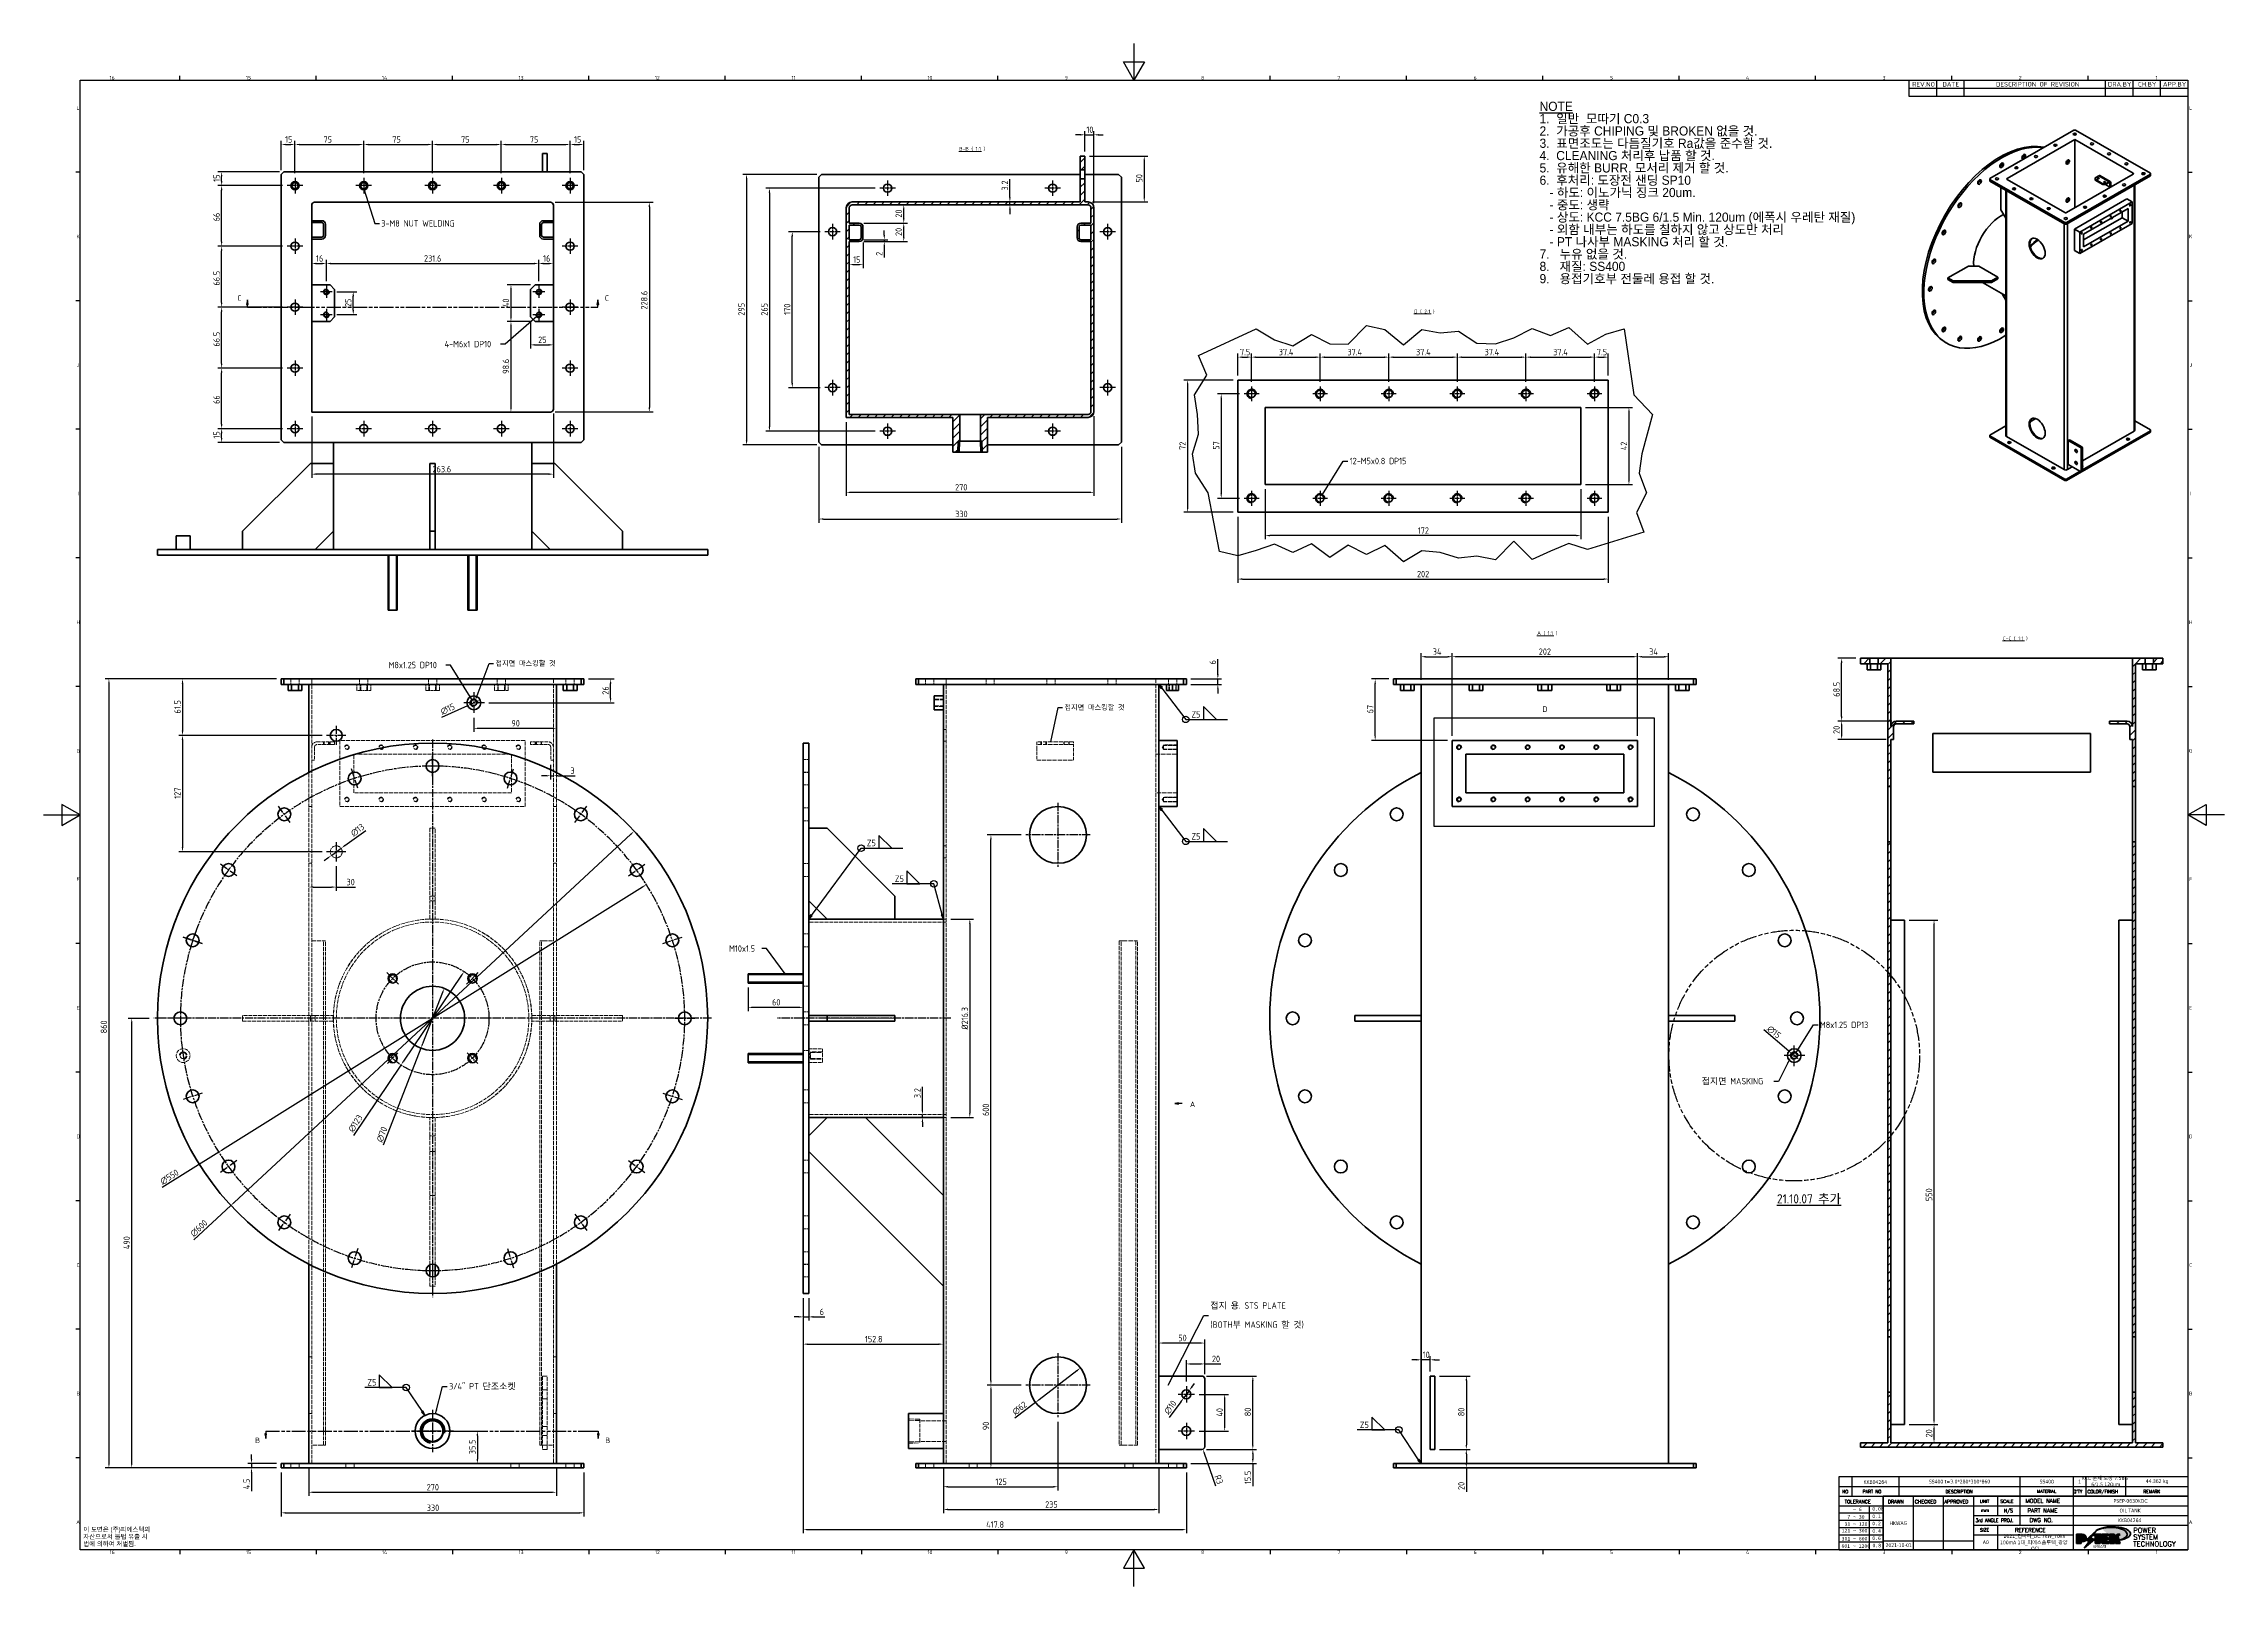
# Model space of a CAD drawing. Header units: millimetres. Extents: x 0 to 2378, y 0 to 1682.
import ezdxf
from ezdxf.enums import TextEntityAlignment as Align

# ---------------------------------------------------------------- set-up
doc = ezdxf.new("R2010")
doc.units = ezdxf.units.MM
doc.header["$LTSCALE"] = 2
for name, pattern in [('CHAIN', [0.3543, 0.2362, -0.0295, 0.0591, -0.0295]), ('DASHED', [0.2067, 0.1654, -0.0413]), ('DOUBLE_DASH_CHAIN', [1.2403, 0.6614, -0.0827, 0.1654, -0.0827, 0.1654, -0.0827])]:
    doc.linetypes.add(name, pattern=pattern)
doc.layers.get('0').update_dxf_attribs({"color": 3, "lineweight": 25})
for name, color, linetype, lineweight in [('가려진 것(ISO)', 2, 'DASHED', 18), ('가시적인 것(ISO)', 3, 'Continuous', 40), ('가시적인 좁은 것(ISO)', 3, 'Continuous', 35), ('경계(ISO)', 7, 'Continuous', 25), ('기호(ISO)', 5, 'Continuous', 25), ('끊기 선(JIS)', 7, 'Continuous', 25), ('단면선(ISO)', 7, 'CHAIN', 25), ('상세 경계(JIS)', 7, 'Continuous', 25), ('스케치 형상(ISO)', 3, 'Continuous', 25), ('제목(ISO)', 5, 'Continuous', 50), ('중심 표식(ISO)', 1, 'Continuous', 25), ('중심선(ISO)', 1, 'Continuous', 25), ('치수(ISO)', 2, 'Continuous', 25), ('해치(ISO)', 7, 'Continuous', 18)]:
    doc.layers.add(name, color=color, linetype=linetype, lineweight=lineweight)
doc.styles.add('HAN_291', font='')
doc.styles.add('HAN_370', font='', dxfattribs={"width": 2})
doc.styles.add('ISO Proportiona M2B', font='isocp.shx')
doc.styles.add('RC_284', font='ROMANC.shx')
doc.styles.add('RC_287', font='ROMANC.shx')
doc.styles.add('RC_292', font='ROMANC.shx')
doc.styles.add('ROMANT_294', font='romant.shx')
doc.styles.add('문자 텍스트_M2B', font='isocp.shx')
doc.styles.add('문자 텍스트_PSTEK_POSCO', font='isocp.shx')
doc.styles.add('치수 텍스트_PSTEK_POSCO', font='isocp.shx')
doc.styles.add('텍스트 스타일198', font='tahoma.ttf')
doc.styles.add('텍스트 스타일333', font='ROMANC.shx', dxfattribs={"width": 0.8})
doc.styles.add('텍스트 스타일512', font='isocp.shx')
doc.styles.get('HAN_291').set_extended_font_data('GulimChe')
doc.styles.get('HAN_370').set_extended_font_data('GulimChe')
doc.dimstyles.new('치수_PSTEK_POSCO', dxfattribs={"dimscale": 2, "dimtxt": 3.5, "dimasz": 2.5, "dimexe": 2, "dimexo": 2.5, "dimgap": 1, "dimtad": 1, "dimrnd": 1e-08, "dimdsep": 46, "dimtxsty": '치수 텍스트_PSTEK_POSCO', "dimcen": 0.09, "dimdle": 10, "dimclrd": 7, "dimclre": 7, "dimclrt": 2, "dimadec": 1, "dimazin": 2, "dimtfac": 1, "dimtmove": 0, "dimatfit": 3, "dimfxl": 0, "dimtolj": 1, "dimlwd": -1, "dimlwe": -1, "dimarcsym": 0})
doc.dimstyles.new('치수_PSTEK_POSCO$7', dxfattribs={"dimscale": 2, "dimtxt": 3.5, "dimasz": 2.5, "dimexe": 2, "dimexo": 2.5, "dimgap": 1, "dimtad": 1, "dimrnd": 1e-08, "dimdsep": 46, "dimtxsty": '치수 텍스트_PSTEK_POSCO', "dimcen": 0.09, "dimdle": 10, "dimclrd": 7, "dimclre": 7, "dimclrt": 2, "dimadec": 1, "dimazin": 2, "dimtfac": 1, "dimtmove": 0, "dimatfit": 3, "dimfxl": 0, "dimtolj": 1, "dimlwd": -1, "dimlwe": -1, "dimarcsym": 0})
pattern_1 = [(45, (0, 0), (-4.490128, 4.490128), [])]

# ---------------------------------------------------------------- blocks, each defined once
blk = doc.blocks.new('경계 Default Border')
at = {"layer": '경계(ISO)'}
for p, q in [((74.3, 821), (74.3, 823.4)), ((148.6, 821), (148.6, 823.4)), ((222.9, 821), (222.9, 823.4)), ((297.3, 821), (297.3, 823.4)), ((371.6, 821), (371.6, 823.4)), ((445.9, 821), (445.9, 823.4)), ((520.2, 821), (520.2, 823.4)), ((668.8, 821), (668.8, 823.4)), ((743.1, 821), (743.1, 823.4)), ((817.4, 821), (817.4, 823.4)), ((891.8, 821), (891.8, 823.4)), ((966.1, 821), (966.1, 823.4)), ((1040.4, 821), (1040.4, 823.4)), ((1114.7, 821), (1114.7, 823.4)), ((20, 770.9), (17.6, 770.9)), ((1169, 770.9), (1171.4, 770.9)), ((20, 700.8), (17.6, 700.8)), ((1169, 700.8), (1171.4, 700.8)), ((20, 630.8), (17.6, 630.8)), ((1169, 630.8), (1171.4, 630.8)), ((20, 560.7), (17.6, 560.7)), ((1169, 560.7), (1171.4, 560.7)), ((20, 490.6), (17.6, 490.6)), ((1169, 490.6), (1171.4, 490.6)), ((20, 350.4), (17.6, 350.4)), ((1169, 350.4), (1171.4, 350.4)), ((20, 280.3), (17.6, 280.3)), ((1169, 280.3), (1171.4, 280.3)), ((20, 210.2), (17.6, 210.2)), ((1169, 210.2), (1171.4, 210.2)), ((20, 140.2), (17.6, 140.2)), ((1169, 140.2), (1171.4, 140.2)), ((20, 70.1), (17.6, 70.1)), ((1169, 70.1), (1171.4, 70.1)), ((74.3, 20), (74.3, 17.6)), ((148.6, 20), (148.6, 17.6)), ((222.9, 20), (222.9, 17.6)), ((297.3, 20), (297.3, 17.6)), ((371.6, 20), (371.6, 17.6)), ((445.9, 20), (445.9, 17.6)), ((520.2, 20), (520.2, 17.6)), ((668.8, 20), (668.8, 17.6)), ((743.1, 20), (743.1, 17.6)), ((817.4, 20), (817.4, 17.6)), ((891.8, 20), (891.8, 17.6)), ((966.1, 20), (966.1, 17.6)), ((1040.4, 20), (1040.4, 17.6)), ((1114.7, 20), (1114.7, 17.6))]:
    blk.add_line(p, q, dxfattribs=at)
at = {"layer": '경계(ISO)', "flags": 128}
for points in [[(594.5, 841), (594.5, 821), (588.7, 831), (600.3, 831), (594.5, 821)], [(20, 20), (20, 821), (1169, 821), (1169, 20), (20, 20)], [(0, 420.5), (20, 420.5), (10, 426.3), (10, 414.7), (20, 420.5)], [(1189, 420.5), (1169, 420.5), (1179, 426.3), (1179, 414.7), (1169, 420.5)], [(594.5, 0), (594.5, 20), (588.7, 10), (600.3, 10), (594.5, 20)]]:
    blk.add_lwpolyline(points, dxfattribs=at)
at = {"layer": '경계(ISO)', "color": 2, "char_height": 2, "attachment_point": 7, "style": '문자 텍스트_PSTEK_POSCO'}
for s, insert in [('16', (36, 821.4)), ('15', (110.3, 821.4)), ('14', (184.5, 821.4)), ('13', (259, 821.4)), ('12', (333.3, 821.4)), ('11', (407.8, 821.4)), ('10', (481.9, 821.4)), ('9', (556.8, 821.4)), ('8', (631.1, 821.4)), ('7', (705.4, 821.4)), ('6', (779.7, 821.4)), ('5', (854, 821.4)), ('4', (928.2, 821.4)), ('3', (1002.7, 821.4)), ('2', (1076.9, 821.4)), ('1', (1151.5, 821.4)), ('L', (18, 804.9)), ('L', (1169.8, 804.9)), ('K', (17.9, 734.9)), ('K', (1169.7, 734.9)), ('J', (18.2, 664.8)), ('J', (1170, 664.8)), ('I', (18.5, 594.7)), ('I', (1170.3, 594.7)), ('H', (17.9, 524.6)), ('H', (1169.7, 524.6)), ('G', (17.9, 454.5)), ('G', (1169.7, 454.5)), ('F', (18, 384.5)), ('F', (1169.8, 384.5)), ('E', (18, 314.4)), ('E', (1169.8, 314.4)), ('D', (17.9, 244.3)), ('D', (1169.7, 244.3)), ('C', (18, 174.2)), ('C', (1169.8, 174.2)), ('B', (17.9, 104.1)), ('B', (1169.7, 104.1)), ('A', (17.8, 34)), ('A', (1169.6, 34)), ('16', (36, 17.6)), ('15', (110.3, 17.6)), ('14', (184.5, 17.6)), ('13', (259, 17.6)), ('12', (333.3, 17.6)), ('11', (407.8, 17.6)), ('10', (481.9, 17.6)), ('9', (556.8, 17.6)), ('8', (631.1, 17.6)), ('7', (705.4, 17.6)), ('6', (779.7, 17.6)), ('5', (854, 17.6)), ('4', (928.2, 17.6)), ('3', (1002.7, 17.6)), ('2', (1076.9, 17.6)), ('1', (1151.5, 17.6))]:
    blk.add_mtext(s, dxfattribs=dict(at, insert=insert))
blk = doc.blocks.new('제목 블록 PSTEK')
h = blk.add_hatch(color=1)
edge = h.paths.add_edge_path(flags=0)
edge.add_line((314.2, 19.6), (314.2, 17))
edge.add_line((314.2, 17), (314.3, 17))
edge.add_arc((314.3, 17.7), 0.651, 270, 360)
edge.add_line((315, 17.7), (315, 19))
edge.add_arc((314.3, 19), 0.651, 0, 90)
edge.add_line((314.3, 19.6), (314.2, 19.6))
edge = h.paths.add_edge_path()
edge.add_arc((315, 18.3), 1.97, 270, 450)
edge.add_line((315, 20.3), (311.8, 20.3))
edge.add_line((311.8, 20.3), (311.8, 15.3))
edge.add_line((311.8, 15.3), (314.2, 15.3))
edge.add_line((314.2, 15.3), (314.2, 16.3))
edge.add_line((314.2, 16.3), (315, 16.3))
h = blk.add_hatch(color=252)
edge = h.paths.add_edge_path()
edge.add_arc((315, 18.3), 1.97, 270, 406.8279)
edge.add_arc((315.2, 18.1), 1.97, -90, 53.561, ccw=False)
edge.add_line((315.2, 16.2), (314.4, 16.2))
edge.add_line((314.4, 16.2), (314.4, 15.2))
edge.add_line((314.4, 15.2), (311.9, 15.2))
edge.add_line((311.9, 15.2), (311.9, 15.3))
edge.add_line((311.9, 15.3), (314.2, 15.3))
edge.add_line((314.2, 15.3), (314.2, 16.3))
edge.add_line((314.2, 16.3), (315, 16.3))
h = blk.add_hatch(color=252)
edge = h.paths.add_edge_path()
edge.add_line((314.4, 19.5), (314.5, 19.5))
edge.add_arc((314.5, 18.8), 0.651, 60.4189, 90, ccw=False)
edge.add_arc((314.3, 19), 0.651, 39.9699, 90)
edge.add_line((314.3, 19.6), (314.2, 19.6))
edge.add_line((314.2, 19.6), (314.2, 17))
edge.add_line((314.2, 17), (314.3, 17))
edge.add_arc((314.3, 17.7), 0.651, 270, 274.6931)
edge.add_line((314.4, 17), (314.4, 19.5))
for color, points in [(252, [(317.2, 17.1), (322, 21.6), (322.3, 21.9), (317, 17), (318.8, 16.2), (316, 12.7), (316.3, 13), (318.9, 16.3)]), (5, [(321.6, 17.4), (319.5, 18.2), (322.5, 22), (317.2, 17.1), (318.9, 16.3), (316.2, 12.8)]), (1, [(324.5, 19.6), (325.2, 19.6), (325.2, 20.3), (321.2, 20.3), (321.2, 19.6), (322, 19.6), (322, 15.3), (324.5, 15.3)]), (252, [(322, 19.6), (321.4, 19.6), (321.4, 19.5), (322, 19.5)]), (252, [(324.7, 19.5), (325.4, 19.5), (325.4, 20.1), (325.2, 20.1), (325.2, 19.6), (324.5, 19.6), (324.5, 15.3), (322.2, 15.3), (322.2, 15.2), (324.7, 15.2)]), (1, [(329.2, 20.3), (325.7, 20.3), (325.7, 15.3), (329.4, 15.3), (329.4, 16), (328.1, 16), (328.1, 17.6), (329.2, 17.6), (329.2, 18.3), (328.1, 18.3), (328.1, 19.6), (329.2, 19.6)]), (252, [(329.5, 15.8), (329.4, 15.8), (329.4, 15.3), (325.8, 15.3), (325.8, 15.2), (329.5, 15.2)]), (252, [(328.3, 19.5), (329.4, 19.5), (329.4, 20.1), (329.2, 20.1), (329.2, 19.6), (328.1, 19.6), (328.1, 18.3), (328.3, 18.3)]), (252, [(328.3, 17.4), (329.4, 17.4), (329.4, 18.1), (329.2, 18.1), (329.2, 17.6), (328.1, 17.6), (328.1, 16), (328.3, 16)]), (1, [(332.3, 20.3), (329.9, 20.3), (329.9, 15.3), (332.3, 15.3), (332.3, 17.4), (333.1, 15.3), (335.5, 15.3), (334.3, 19.3), (335.4, 20.3), (334.3, 20.3), (332.3, 19)]), (252, [(332.5, 16.9), (332.3, 17.4), (332.3, 15.3), (330, 15.3), (330, 15.2), (332.5, 15.2)]), (252, [(332.5, 20.1), (332.3, 20.1), (332.3, 19), (332.5, 19.1)]), (252, [(335.6, 20.1), (335.3, 20.1), (334.3, 19.3), (335.5, 15.3), (333.2, 15.3), (333.2, 15.2), (335.7, 15.2), (334.4, 19.2)])]:
    blk.add_hatch(color=color).paths.add_polyline_path(points)
at = {"layer": '해치(ISO)', "true_color": 0x27d1fc}
h = blk.add_hatch(color=140, dxfattribs=at)
edge = h.paths.add_edge_path()
edge.add_ellipse((330.4, 20.2), major_axis=(9.1, 0), ratio=0.40699, start_angle=301.3098, end_angle=507.7437)
edge.add_ellipse((331.5, 20.5), major_axis=(-9.82, 0), ratio=0.39426, start_angle=111.5121, end_angle=334.4703, ccw=False)
edge.add_line((335.1, 16.9), (335.1, 17))
at = {"color": 180}
for p, q in [((182.5, 11.8), (182.5, 51.6)), ((182.5, 51.6), (372.5, 51.6)), ((189.3, 51.6), (189.3, 41)), ((215.2, 41), (215.2, 51.6)), ((280.9, 51.6), (280.9, 41)), ((310.1, 51.6), (310.1, 41)), ((316.9, 51.6), (316.9, 41)), ((338.5, 51.6), (338.5, 41)), ((372.5, 51.6), (372.5, 11.8)), ((182.5, 46.3), (372.5, 46.3)), ((182.5, 41), (206.5, 41)), ((182.5, 35.7), (206.5, 35.7)), ((198.9, 12), (198.9, 35.7)), ((206.5, 35.7), (372.5, 35.7)), ((222.9, 11.8), (222.9, 41)), ((239.4, 11.8), (239.4, 41)), ((255.9, 11.8), (255.9, 41)), ((268.7, 41), (268.7, 30.4)), ((280.9, 41), (280.9, 25.2)), ((310.1, 41), (310.1, 11.8)), ((182.5, 31.8), (206.5, 31.8)), ((182.5, 27.8), (206.5, 27.8)), ((182.5, 23.9), (206.5, 23.9)), ((255.9, 30.4), (372.5, 30.4)), ((255.9, 25.2), (372.5, 25.2)), ((268.7, 25.2), (268.7, 11.8)), ((182.5, 19.9), (206.5, 19.9)), ((182.5, 16), (206.5, 16)), ((206.5, 16.7), (255.9, 16.7)), ((255.9, 19.9), (310.1, 19.9)), ((182.5, 11.8), (372.5, 11.8))]:
    blk.add_line(p, q, dxfattribs=at)
at = {"color": 7, "lineweight": 50}
for p, q in [((206.5, 11.8), (206.5, 41)), ((206.5, 41), (372.5, 41))]:
    blk.add_line(p, q, dxfattribs=at)
at = {"color": 7}
for p, q in [((315, 20.3), (311.8, 20.3)), ((311.8, 20.3), (311.8, 15.3)), ((315, 20.3), (311.8, 20.3)), ((311.8, 20.3), (311.8, 15.3)), ((311.8, 15.3), (314.2, 15.3)), ((311.8, 15.3), (314.2, 15.3)), ((314.2, 15.3), (311.9, 15.3)), ((311.9, 15.3), (311.9, 15.2)), ((311.9, 15.2), (314.4, 15.2)), ((314.2, 17), (314.2, 19.6)), ((314.2, 19.6), (314.3, 19.6)), ((314.3, 19.6), (314.2, 19.6)), ((314.2, 19.6), (314.2, 17)), ((314.2, 17), (314.2, 19.6)), ((314.2, 19.6), (314.3, 19.6)), ((314.3, 17), (314.2, 17)), ((314.2, 17), (314.3, 17)), ((314.3, 17), (314.2, 17)), ((314.2, 16.3), (315, 16.3)), ((314.2, 15.3), (314.2, 16.3)), ((315, 16.3), (314.2, 16.3)), ((314.2, 16.3), (314.2, 15.3)), ((314.2, 16.3), (315, 16.3)), ((314.2, 15.3), (314.2, 16.3)), ((314.4, 19.5), (314.5, 19.5)), ((314.4, 17), (314.4, 19.5)), ((314.4, 16.2), (315.2, 16.2)), ((314.4, 15.2), (314.4, 16.2)), ((315, 19), (315, 17.7)), ((315, 19), (315, 17.7)), ((318.8, 16.2), (316, 12.7)), ((316, 12.7), (316.3, 13)), ((316.2, 12.8), (321.6, 17.4)), ((318.9, 16.3), (316.2, 12.8)), ((316.3, 13), (318.9, 16.3)), ((322.3, 21.9), (317, 17)), ((317, 17), (318.8, 16.2)), ((322.5, 22), (317.2, 17.1)), ((317.2, 17.1), (322, 21.6)), ((318.9, 16.3), (317.2, 17.1)), ((317.2, 17.1), (318.9, 16.3)), ((319.5, 18.2), (322.5, 22)), ((321.6, 17.4), (319.5, 18.2)), ((325.2, 20.3), (321.2, 20.3)), ((321.2, 20.3), (321.2, 19.6)), ((325.2, 20.3), (321.2, 20.3)), ((321.2, 20.3), (321.2, 19.6)), ((321.2, 19.6), (322, 19.6)), ((321.2, 19.6), (322, 19.6)), ((321.4, 19.6), (321.4, 19.5)), ((322, 19.6), (321.4, 19.6)), ((321.4, 19.5), (322, 19.5)), ((322, 21.6), (322.3, 21.9)), ((322, 19.6), (322, 15.3)), ((322, 19.5), (322, 19.6)), ((322, 19.6), (322, 15.3)), ((322, 15.3), (324.5, 15.3)), ((322, 15.3), (324.5, 15.3)), ((324.5, 15.3), (322.2, 15.3)), ((322.2, 15.3), (322.2, 15.2)), ((322.2, 15.2), (324.7, 15.2)), ((324.5, 19.6), (325.2, 19.6)), ((324.5, 15.3), (324.5, 19.6)), ((325.2, 19.6), (324.5, 19.6)), ((324.5, 19.6), (324.5, 15.3)), ((324.5, 19.6), (325.2, 19.6)), ((324.5, 15.3), (324.5, 19.6)), ((324.7, 19.5), (325.4, 19.5)), ((324.7, 15.2), (324.7, 19.5)), ((325.2, 19.6), (325.2, 20.3)), ((325.2, 19.6), (325.2, 20.3)), ((325.4, 20.1), (325.2, 20.1)), ((325.2, 20.1), (325.2, 19.6)), ((325.4, 19.5), (325.4, 20.1)), ((329.2, 20.3), (325.7, 20.3)), ((325.7, 20.3), (325.7, 15.3)), ((325.7, 20.3), (325.7, 15.3)), ((329.2, 20.3), (325.7, 20.3)), ((325.7, 15.3), (329.4, 15.3)), ((325.7, 15.3), (329.4, 15.3)), ((329.4, 15.3), (325.8, 15.3)), ((325.8, 15.3), (325.8, 15.2)), ((325.8, 15.2), (329.5, 15.2)), ((328.1, 18.3), (328.1, 19.6)), ((328.1, 19.6), (329.2, 19.6)), ((329.2, 19.6), (328.1, 19.6)), ((328.1, 19.6), (328.1, 18.3)), ((328.1, 18.3), (328.1, 19.6)), ((328.1, 19.6), (329.2, 19.6)), ((329.2, 18.3), (328.1, 18.3)), ((328.1, 18.3), (328.3, 18.3)), ((329.2, 18.3), (328.1, 18.3)), ((328.1, 17.6), (329.2, 17.6)), ((328.1, 16), (328.1, 17.6)), ((329.2, 17.6), (328.1, 17.6)), ((328.1, 17.6), (328.1, 16)), ((328.1, 17.6), (329.2, 17.6)), ((328.1, 16), (328.1, 17.6)), ((329.4, 16), (328.1, 16)), ((328.1, 16), (328.3, 16)), ((329.4, 16), (328.1, 16)), ((328.3, 18.3), (328.3, 19.5)), ((328.3, 19.5), (329.4, 19.5)), ((328.3, 16), (328.3, 17.4)), ((328.3, 17.4), (329.4, 17.4)), ((329.2, 19.6), (329.2, 20.3)), ((329.2, 19.6), (329.2, 20.3)), ((329.4, 20.1), (329.2, 20.1)), ((329.2, 20.1), (329.2, 19.6)), ((329.2, 17.6), (329.2, 18.3)), ((329.2, 17.6), (329.2, 18.3)), ((329.4, 18.1), (329.2, 18.1)), ((329.2, 18.1), (329.2, 17.6)), ((329.4, 19.5), (329.4, 20.1)), ((329.4, 17.4), (329.4, 18.1)), ((329.4, 15.3), (329.4, 16)), ((329.4, 15.3), (329.4, 16)), ((329.5, 15.8), (329.4, 15.8)), ((329.4, 15.8), (329.4, 15.3)), ((329.5, 15.2), (329.5, 15.8)), ((332.3, 20.3), (329.9, 20.3)), ((329.9, 20.3), (329.9, 15.3)), ((329.9, 20.3), (329.9, 15.3)), ((332.3, 20.3), (329.9, 20.3)), ((329.9, 15.3), (332.3, 15.3)), ((329.9, 15.3), (332.3, 15.3)), ((332.3, 15.3), (330, 15.3)), ((330, 15.3), (330, 15.2)), ((330, 15.2), (332.5, 15.2)), ((334.3, 20.3), (332.3, 19)), ((332.3, 19), (332.3, 20.3)), ((334.3, 20.3), (332.3, 19)), ((332.3, 19), (332.3, 20.3)), ((332.5, 20.1), (332.3, 20.1)), ((332.3, 20.1), (332.3, 19)), ((332.3, 19), (332.5, 19.1)), ((332.3, 17.4), (333.1, 15.3)), ((332.3, 15.3), (332.3, 17.4)), ((332.5, 16.9), (332.3, 17.4)), ((332.3, 17.4), (332.3, 15.3)), ((332.3, 17.4), (333.1, 15.3)), ((332.3, 15.3), (332.3, 17.4)), ((332.5, 19.1), (332.5, 20.1)), ((332.5, 15.2), (332.5, 16.9)), ((333.1, 15.3), (335.5, 15.3)), ((333.1, 15.3), (335.5, 15.3)), ((335.5, 15.3), (333.2, 15.3)), ((333.2, 15.3), (333.2, 15.2)), ((333.2, 15.2), (335.7, 15.2)), ((334.3, 19.3), (335.4, 20.3)), ((335.4, 20.3), (334.3, 20.3)), ((334.3, 19.3), (335.4, 20.3)), ((335.4, 20.3), (334.3, 20.3)), ((335.3, 20.1), (334.3, 19.3)), ((335.5, 15.3), (334.3, 19.3)), ((334.3, 19.3), (335.5, 15.3)), ((335.5, 15.3), (334.3, 19.3)), ((334.4, 19.2), (335.6, 20.1)), ((335.7, 15.2), (334.4, 19.2)), ((335.6, 20.1), (335.3, 20.1)), ((345, 17.5), (345, 17.7))]:
    blk.add_line(p, q, dxfattribs=at)
at = {"color": 1}
for p, q in [((315, 20.3), (311.8, 20.3)), ((311.8, 20.3), (311.8, 15.3)), ((311.8, 15.3), (314.2, 15.3)), ((314.2, 17), (314.2, 19.6)), ((314.2, 19.6), (314.3, 19.6)), ((314.3, 17), (314.2, 17)), ((314.2, 16.3), (315, 16.3)), ((314.2, 15.3), (314.2, 16.3)), ((315, 19), (315, 17.7)), ((325.2, 20.3), (321.2, 20.3)), ((321.2, 20.3), (321.2, 19.6)), ((321.2, 19.6), (322, 19.6)), ((322, 19.6), (322, 15.3)), ((322, 15.3), (324.5, 15.3)), ((324.5, 19.6), (325.2, 19.6)), ((324.5, 15.3), (324.5, 19.6)), ((325.2, 19.6), (325.2, 20.3)), ((329.2, 20.3), (325.7, 20.3)), ((325.7, 20.3), (325.7, 15.3)), ((325.7, 15.3), (329.4, 15.3)), ((328.1, 18.3), (328.1, 19.6)), ((328.1, 19.6), (329.2, 19.6)), ((329.2, 18.3), (328.1, 18.3)), ((328.1, 17.6), (329.2, 17.6)), ((328.1, 16), (328.1, 17.6)), ((329.4, 16), (328.1, 16)), ((329.2, 19.6), (329.2, 20.3)), ((329.2, 17.6), (329.2, 18.3)), ((329.4, 15.3), (329.4, 16)), ((332.3, 20.3), (329.9, 20.3)), ((329.9, 20.3), (329.9, 15.3)), ((329.9, 15.3), (332.3, 15.3)), ((334.3, 20.3), (332.3, 19)), ((332.3, 19), (332.3, 20.3)), ((332.3, 17.4), (333.1, 15.3)), ((332.3, 15.3), (332.3, 17.4)), ((333.1, 15.3), (335.5, 15.3)), ((334.3, 19.3), (335.4, 20.3)), ((335.4, 20.3), (334.3, 20.3)), ((335.5, 15.3), (334.3, 19.3))]:
    blk.add_line(p, q, dxfattribs=at)
at = {"color": 5}
for p, q in [((316.2, 12.8), (321.6, 17.4)), ((318.9, 16.3), (316.2, 12.8)), ((322.5, 22), (317.2, 17.1)), ((317.2, 17.1), (318.9, 16.3)), ((319.5, 18.2), (322.5, 22)), ((321.6, 17.4), (319.5, 18.2))]:
    blk.add_line(p, q, dxfattribs=at)
at = {"color": 7}
for centre, radius, start, end in [((314.3, 19), 0.651, 0, 90), ((314.3, 19), 0.651, 39.9699, 90), ((314.3, 19), 0.651, 0, 90), ((314.3, 17.7), 0.651, 270, 0), ((314.3, 17.7), 0.651, 270, 0), ((314.3, 17.7), 0.651, 270, 274.6931), ((314.5, 18.8), 0.651, 60.4189, 90), ((315, 18.3), 1.97, 270, 90), ((315, 18.3), 1.97, 270, 90), ((315, 18.3), 1.97, 270, 46.8279), ((315.2, 18.1), 1.97, 270, 53.561)]:
    blk.add_arc(centre, radius, start, end, dxfattribs=at)
at = {"color": 1}
for centre, radius, start, end in [((314.3, 19), 0.651, 0, 90), ((314.3, 17.7), 0.651, 270, 0), ((315, 18.3), 1.97, 270, 90)]:
    blk.add_arc(centre, radius, start, end, dxfattribs=at)
at = {"layer": '제목(ISO)', "lineweight": 18}
blk.add_line((182.5, 35.7), (182.5, 11.8), dxfattribs=at)
at = {"layer": '제목(ISO)'}
for p, q in [((315, 20.3), (311.8, 20.3)), ((311.8, 20.3), (311.8, 15.3)), ((311.8, 15.3), (314.2, 15.3)), ((314.2, 15.3), (311.9, 15.3)), ((311.9, 15.3), (311.9, 15.2)), ((311.9, 15.2), (314.4, 15.2)), ((314.2, 17), (314.2, 19.6)), ((314.2, 19.6), (314.3, 19.6)), ((314.3, 19.6), (314.2, 19.6)), ((314.2, 19.6), (314.2, 17)), ((314.3, 17), (314.2, 17)), ((314.2, 17), (314.3, 17)), ((314.2, 15.3), (314.2, 16.3)), ((314.2, 16.3), (315, 16.3)), ((315, 16.3), (314.2, 16.3)), ((314.2, 16.3), (314.2, 15.3)), ((314.4, 19.5), (314.5, 19.5)), ((314.4, 17), (314.4, 19.5)), ((314.4, 15.2), (314.4, 16.2)), ((314.4, 16.2), (315.2, 16.2)), ((315, 19), (315, 17.7)), ((318.8, 16.2), (316, 12.7)), ((316, 12.7), (316.3, 13)), ((316.2, 12.8), (321.6, 17.4)), ((318.9, 16.3), (316.2, 12.8)), ((316.3, 13), (318.9, 16.3)), ((322.3, 21.9), (317, 17)), ((317, 17), (318.8, 16.2)), ((322.5, 22), (317.2, 17.1)), ((317.2, 17.1), (322, 21.6)), ((317.2, 17.1), (318.9, 16.3)), ((318.9, 16.3), (317.2, 17.1)), ((319.5, 18.2), (322.5, 22)), ((321.6, 17.4), (319.5, 18.2)), ((325.2, 20.3), (321.2, 20.3)), ((321.2, 20.3), (321.2, 19.6)), ((321.2, 19.6), (322, 19.6)), ((322, 19.6), (321.4, 19.6)), ((321.4, 19.6), (321.4, 19.5)), ((321.4, 19.5), (322, 19.5)), ((322, 21.6), (322.3, 21.9)), ((322, 19.6), (322, 15.3)), ((322, 19.5), (322, 19.6)), ((322, 15.3), (324.5, 15.3)), ((324.5, 15.3), (322.2, 15.3)), ((322.2, 15.3), (322.2, 15.2)), ((322.2, 15.2), (324.7, 15.2)), ((324.5, 19.6), (325.2, 19.6)), ((324.5, 15.3), (324.5, 19.6)), ((325.2, 19.6), (324.5, 19.6)), ((324.5, 19.6), (324.5, 15.3)), ((324.7, 19.5), (325.4, 19.5)), ((324.7, 15.2), (324.7, 19.5)), ((325.2, 19.6), (325.2, 20.3)), ((325.4, 20.1), (325.2, 20.1)), ((325.2, 20.1), (325.2, 19.6)), ((325.4, 19.5), (325.4, 20.1)), ((329.2, 20.3), (325.7, 20.3)), ((325.7, 20.3), (325.7, 15.3)), ((325.7, 15.3), (329.4, 15.3)), ((329.4, 15.3), (325.8, 15.3)), ((325.8, 15.3), (325.8, 15.2)), ((325.8, 15.2), (329.5, 15.2)), ((328.1, 18.3), (328.1, 19.6)), ((328.1, 19.6), (329.2, 19.6)), ((329.2, 19.6), (328.1, 19.6)), ((328.1, 19.6), (328.1, 18.3)), ((329.2, 18.3), (328.1, 18.3)), ((328.1, 18.3), (328.3, 18.3)), ((328.1, 16), (328.1, 17.6)), ((328.1, 17.6), (329.2, 17.6)), ((329.2, 17.6), (328.1, 17.6)), ((328.1, 17.6), (328.1, 16)), ((329.4, 16), (328.1, 16)), ((328.1, 16), (328.3, 16)), ((328.3, 19.5), (329.4, 19.5)), ((328.3, 18.3), (328.3, 19.5)), ((328.3, 17.4), (329.4, 17.4)), ((328.3, 16), (328.3, 17.4)), ((329.2, 19.6), (329.2, 20.3)), ((329.4, 20.1), (329.2, 20.1)), ((329.2, 20.1), (329.2, 19.6)), ((329.2, 17.6), (329.2, 18.3)), ((329.4, 18.1), (329.2, 18.1)), ((329.2, 18.1), (329.2, 17.6)), ((329.4, 19.5), (329.4, 20.1)), ((329.4, 17.4), (329.4, 18.1)), ((329.4, 15.3), (329.4, 16)), ((329.5, 15.8), (329.4, 15.8)), ((329.4, 15.8), (329.4, 15.3)), ((329.5, 15.2), (329.5, 15.8)), ((332.3, 20.3), (329.9, 20.3)), ((329.9, 20.3), (329.9, 15.3)), ((329.9, 15.3), (332.3, 15.3)), ((332.3, 15.3), (330, 15.3)), ((330, 15.3), (330, 15.2)), ((330, 15.2), (332.5, 15.2)), ((334.3, 20.3), (332.3, 19)), ((332.3, 19), (332.3, 20.3)), ((332.5, 20.1), (332.3, 20.1)), ((332.3, 20.1), (332.3, 19)), ((332.3, 19), (332.5, 19.1)), ((332.3, 15.3), (332.3, 17.4)), ((332.3, 17.4), (333.1, 15.3)), ((332.5, 16.9), (332.3, 17.4)), ((332.3, 17.4), (332.3, 15.3)), ((332.5, 19.1), (332.5, 20.1)), ((332.5, 15.2), (332.5, 16.9)), ((333.1, 15.3), (335.5, 15.3)), ((335.5, 15.3), (333.2, 15.3)), ((333.2, 15.3), (333.2, 15.2)), ((333.2, 15.2), (335.7, 15.2)), ((334.3, 19.3), (335.4, 20.3)), ((335.4, 20.3), (334.3, 20.3)), ((335.3, 20.1), (334.3, 19.3)), ((335.5, 15.3), (334.3, 19.3)), ((334.3, 19.3), (335.5, 15.3)), ((334.4, 19.2), (335.6, 20.1)), ((335.7, 15.2), (334.4, 19.2)), ((335.6, 20.1), (335.3, 20.1))]:
    blk.add_line(p, q, dxfattribs=at)
at = {"layer": '제목(ISO)', "color": 4}
blk.add_line((335.1, 16.9), (335.1, 17), dxfattribs=at)
at = {"layer": '제목(ISO)'}
for centre, radius, start, end in [((314.3, 19), 0.651, 0, 90), ((314.3, 19), 0.651, 39.9699, 90), ((314.3, 17.7), 0.651, 270, 0), ((314.3, 17.7), 0.651, 270, 274.6931), ((314.5, 18.8), 0.651, 60.4189, 90), ((315, 18.3), 1.97, 46.8279, 90), ((315, 18.3), 1.97, 270, 46.8279), ((315, 18.3), 1.97, 270, 46.8279), ((315.2, 18.1), 1.97, 270, 53.561)]:
    blk.add_arc(centre, radius, start, end, dxfattribs=at)
at = {"layer": '제목(ISO)', "color": 4}
for centre, major_axis, ratio, start_param, end_param in [((331.5, 20.5), (9.82, 0), 0.39426, 5.087845, 8.9792), ((330.4, 20.2), (9.1, 0), 0.40699, 5.258849, 8.861799)]:
    blk.add_ellipse(centre, major_axis=major_axis, ratio=ratio, start_param=start_param, end_param=end_param, dxfattribs=at)
at = {"color": 2}
for s, height, style, p in [('NO', 1.74, 'RC_284', (184.1, 42.6)), (' TOLERANCE', 1.9, 'RC_287', (184.1, 37)), ('PART NO', 1.74, 'RC_284', (195.3, 42.6)), ('DRAWN', 1.9, 'RC_287', (209, 37)), ('CHECKED', 1.9, 'RC_287', (223.7, 37)), ('APPROVED', 1.9, 'RC_287', (239.8, 37)), ('DESCRIPTION', 1.742, 'RC_284', (240.4, 42.6)), ('UNIT', 1.74, 'RC_284', (259.2, 37.3)), ('SCALE', 1.74, 'RC_284', (270.3, 37.3)), ('MODEL NAME', 2.18, 'RC_292', (284.1, 37.3)), ("Q'TY", 1.74, 'RC_284', (310.1, 42.6)), ('COLOR/FINISH', 1.742, 'RC_284', (317.8, 42.6)), ('REMARK', 1.74, 'RC_284', (348.3, 42.6)), (' 31 ~ 120', 2, 'HAN_291', (183.8, 24.8)), ('  7 ~ 30', 2, 'HAN_291', (183.8, 28.7)), ('    ~ 6', 2, 'HAN_291', (183.8, 32.8)), ('0.08', 2, 'HAN_291', (200.5, 33.1)), ('0.1', 2, 'HAN_291', (200.5, 29)), ('0.2', 2, 'HAN_291', (200.5, 25.1)), ('mm', 1.74, 'RC_284', (259.7, 32.4)), ('PART NAME', 2.18, 'RC_292', (285.1, 32)), (' DWG NO.', 2.18, 'RC_292', (284.8, 26.8)), ('601 ~ 1200', 2, 'HAN_291', (183.7, 12.8)), ('121 ~ 300', 2, 'HAN_291', (183.8, 21.2)), ('301 ~ 600', 2, 'HAN_291', (183.8, 16.8)), ('0.4', 2, 'HAN_291', (200.5, 21)), ('0.6', 2, 'HAN_291', (200.5, 17.1)), ('0.8', 2, 'HAN_291', (200.6, 13.1)), ('SIZE', 1.74, 'RC_284', (259.2, 21.7)), ('REFERENCE', 2.18, 'RC_292', (278.3, 21.4))]:
    blk.add_text(s, height=height, dxfattribs=dict(at, style=style)).set_placement(p)
at = {"color": 2, "style": 'RC_284'}
blk.add_text('MATERIAL', height=1.74, dxfattribs=at).set_placement((295.5, 43.6), align=Align.MIDDLE_CENTER)
at = {"color": 2, "style": '텍스트 스타일333', "width": 0.8}
blk.add_text('3rd ANGLE PROJ.', height=2, dxfattribs=at).set_placement((256.8, 26.8))
at = {"color": 7, "style": '텍스트 스타일333', "width": 0.8}
blk.add_text('N/S', height=2, dxfattribs=at).set_placement((274.8, 33.1), align=Align.MIDDLE_CENTER)
at = {"color": 7, "style": 'ROMANT_294'}
for s, p in [('POWER', (342.8, 21)), ('TECHNOLOGY', (342.8, 13.6)), ('SYSTEM', (342.8, 17.3))]:
    blk.add_text(s, height=2.7, dxfattribs=at).set_placement(p)
at = {"color": 7, "insert": (320.9, 14.2), "char_height": 1.4, "attachment_point": 1, "line_spacing_factor": 0.332, "style": 'HAN_370'}
blk.add_mtext('\\fHY견고딕|b0|i0;\\H1.4000;피에스텍', dxfattribs=at)
at = {"layer": '제목(ISO)', "color": 7, "style": '텍스트 스타일198'}
for tag, p in [('부품_번호_001', (195.8, 47.7)), ('설명_001', (231.4, 47.9)), ('재질_001', (291.7, 47.9)), ("3._Q'TY_001", (312.7, 47.9)), ('4._COLOR_001', (314.7, 49.8)), ('4._COLOR_002', (319.9, 46.4)), ('질량\\P3;_001', (349.6, 48.2)), ('1._MODEL_NAME_001', (332, 37.4)), ('설계자_001', (209.9, 25.2)), ('부품_번호_001', (334.4, 26.8)), ('제목_001', (335.3, 32.1)), ('작성_날짜_001', (207.7, 13.3)), ('시트_크기_001', (260.8, 14.8)), ('프로젝트_002', (270.1, 14.8)), ('프로젝트_001', (272.1, 18.2)), ('프로젝트_003', (287.1, 11.4))]:
    blk.add_attdef(tag, p, '', height=2, dxfattribs=at)
for tag, p in [('점검자', (231.2, 26.2)), ('엔지니어링_승인자', (247.7, 26.2)), ('점검_날짜', (231.2, 14.3)), ('엔지니어링_승인_날짜', (247.7, 14.3))]:
    blk.add_attdef(tag, text='', height=2, dxfattribs=at).set_placement(p, align=Align.MIDDLE_CENTER)
blk = doc.blocks.new('리비전 내역')
at = {"layer": '기호(ISO)'}
for p, q in [((1017, 821), (1169, 821)), ((1017, 821), (1017, 816.7)), ((1032, 821), (1032, 816.7)), ((1047, 821), (1047, 816.7)), ((1124, 821), (1124, 816.7)), ((1139, 821), (1139, 816.7)), ((1154, 821), (1154, 816.7)), ((1169, 821), (1169, 816.7)), ((1017, 816.7), (1169, 816.7)), ((1017, 816.7), (1017, 812.4)), ((1017, 812.4), (1169, 812.4)), ((1032, 816.7), (1032, 812.4)), ((1047, 816.7), (1047, 812.4)), ((1124, 816.7), (1124, 812.4)), ((1139, 816.7), (1139, 812.4)), ((1154, 816.7), (1154, 812.4)), ((1169, 816.7), (1169, 812.4))]:
    blk.add_line(p, q, dxfattribs=at)
at = {"layer": '기호(ISO)', "color": 2, "char_height": 2.5, "attachment_point": 7, "style": 'ISO Proportiona M2B'}
for s, insert in [('REV.NO', (1018.8, 817.6)), ('DATE', (1035.3, 817.6)), ('DESCRIPTION OF REVISION', (1064.5, 817.6)), ('DRA.BY', (1125.5, 817.6)), ('CH.BY', (1141.9, 817.6)), ('APP.BY', (1155.5, 817.6))]:
    blk.add_mtext(s, dxfattribs=dict(at, insert=insert))
blk = doc.blocks.new('2dTransSection0')
at = {"layer": '단면선(ISO)', "linetype": 'Continuous'}
for p, q in [((618.7, 263.6), (616.7, 263.2)), ((618.7, 263.2), (616.7, 263.2)), ((616.7, 263.2), (618.7, 262.8)), ((618.7, 262.8), (618.7, 263.6)), ((620.7, 263.2), (618.7, 263.2))]:
    blk.add_line(p, q, dxfattribs=at)
at = {"layer": '단면선(ISO)', "linetype": 'Continuous', "flags": 128}
blk.add_lwpolyline([(618.7, 263.6), (616.7, 263.2), (618.7, 262.8), (618.7, 263.6)], dxfattribs=at)
at = {"layer": '단면선(ISO)'}
blk.add_solid([(618.7, 263.6), (616.7, 263.2), (618.7, 262.8), (618.7, 263.6)], dxfattribs=at)
at = {"layer": '단면선(ISO)', "insert": (625, 261.3), "char_height": 3, "attachment_point": 7, "style": '문자 텍스트_M2B'}
blk.add_mtext('A', dxfattribs=at)
blk = doc.blocks.new('2dTransSection1')
at = {"layer": '단면선(ISO)', "linetype": 'DOUBLE_DASH_CHAIN', "ltscale": 5.724597}
blk.add_line((121.1, 84.7), (302.4, 84.7), dxfattribs=at)
at = {"layer": '단면선(ISO)', "linetype": 'Continuous'}
for p, q in [((121.1, 84.7), (124.9, 84.7)), ((121.1, 84.7), (121.1, 83.2)), ((298.6, 84.7), (302.4, 84.7)), ((302.4, 84.7), (302.4, 83.2)), ((120.6, 83.2), (121.1, 80.7)), ((121.6, 83.2), (120.6, 83.2)), ((121.1, 83.2), (121.1, 80.7)), ((121.1, 80.7), (121.6, 83.2)), ((301.9, 83.2), (302.4, 80.7)), ((302.9, 83.2), (301.9, 83.2)), ((302.4, 83.2), (302.4, 80.7)), ((302.4, 80.7), (302.9, 83.2))]:
    blk.add_line(p, q, dxfattribs=at)
at = {"layer": '단면선(ISO)', "linetype": 'Continuous', "flags": 128}
for points in [[(120.6, 83.2), (121.1, 80.7), (121.6, 83.2), (120.6, 83.2)], [(301.9, 83.2), (302.4, 80.7), (302.9, 83.2), (301.9, 83.2)]]:
    blk.add_lwpolyline(points, dxfattribs=at)
at = {"layer": '단면선(ISO)'}
for points in [[(120.6, 83.2), (121.1, 80.7), (121.6, 83.2), (120.6, 83.2)], [(301.9, 83.2), (302.4, 80.7), (302.9, 83.2), (301.9, 83.2)]]:
    blk.add_solid(points, dxfattribs=at)
at = {"layer": '단면선(ISO)', "char_height": 3, "attachment_point": 7, "style": '문자 텍스트_M2B'}
for insert in [(115.3, 78.1), (306.2, 78.1)]:
    blk.add_mtext('B', dxfattribs=dict(at, insert=insert))
blk = doc.blocks.new('2dTransSection2')
at = {"layer": '단면선(ISO)', "linetype": 'Continuous'}
for p, q in [((111.1, 701.3), (110.6, 698.8)), ((110.6, 698.8), (111.6, 698.8)), ((111.1, 698.8), (111.1, 701.3)), ((111.6, 698.8), (111.1, 701.3)), ((111.1, 697.3), (111.1, 698.8)), ((111.1, 697.3), (114.9, 697.3)), ((298.4, 697.3), (302.2, 697.3)), ((302.2, 701.3), (301.7, 698.8)), ((301.7, 698.8), (302.7, 698.8)), ((302.2, 698.8), (302.2, 701.3)), ((302.7, 698.8), (302.2, 701.3)), ((302.2, 697.3), (302.2, 698.8))]:
    blk.add_line(p, q, dxfattribs=at)
at = {"layer": '단면선(ISO)', "linetype": 'DOUBLE_DASH_CHAIN', "ltscale": 5.808652}
blk.add_line((111.1, 697.3), (302.2, 697.3), dxfattribs=at)
at = {"layer": '단면선(ISO)', "linetype": 'Continuous', "flags": 128}
for points in [[(111.6, 698.8), (111.1, 701.3), (110.6, 698.8), (111.6, 698.8)], [(302.7, 698.8), (302.2, 701.3), (301.7, 698.8), (302.7, 698.8)]]:
    blk.add_lwpolyline(points, dxfattribs=at)
at = {"layer": '단면선(ISO)'}
for points in [[(111.6, 698.8), (111.1, 701.3), (110.6, 698.8), (111.6, 698.8)], [(302.7, 698.8), (302.2, 701.3), (301.7, 698.8), (302.7, 698.8)]]:
    blk.add_solid(points, dxfattribs=at)
at = {"layer": '단면선(ISO)', "char_height": 3, "attachment_point": 7, "style": '문자 텍스트_M2B'}
for insert in [(105.6, 700.8), (306, 700.8)]:
    blk.add_mtext('C', dxfattribs=dict(at, insert=insert))
blk = doc.blocks.new('*D25')
at = {"layer": 'Defpoints', "color": 0, "transparency": 16777216}
for p in [(226.7, 133.8), (259.1, 133.8), (259.1, 129.3)]:
    blk.add_point(p, dxfattribs=at)
at = {"layer": '치수(ISO)', "color": 7, "transparency": 16777216}
for p, q in [((226.7, 138.8), (226.7, 143.8)), ((254.1, 133.8), (222.7, 133.8)), ((254.1, 129.3), (222.7, 129.3)), ((226.7, 133.8), (226.7, 129.3)), ((226.7, 124.3), (226.7, 103.9))]:
    blk.add_line(p, q, dxfattribs=at)
for points in [[(225.9, 138.8), (227.5, 138.8), (226.7, 133.8)], [(225.9, 124.3), (227.5, 124.3), (226.7, 129.3)]]:
    blk.add_solid(points, dxfattribs=at)
at = {"layer": '치수(ISO)', "color": 2, "transparency": 16777216, "insert": (221.2, 105.9), "char_height": 7, "attachment_point": 4, "rotation": 90, "style": '치수 텍스트_PSTEK_POSCO'}
blk.add_mtext('\\A1;4.5', dxfattribs=at)
blk = doc.blocks.new('*D26')
at = {"layer": 'Defpoints', "color": 0, "transparency": 16777216}
for p in [(289.1, 133.8), (559.1, 133.8), (559.1, 102.6)]:
    blk.add_point(p, dxfattribs=at)
at = {"layer": '치수(ISO)', "color": 7, "transparency": 16777216}
for p, q in [((289.1, 128.8), (289.1, 98.6)), ((559.1, 128.8), (559.1, 98.6)), ((294.1, 102.6), (554.1, 102.6))]:
    blk.add_line(p, q, dxfattribs=at)
for points in [[(294.1, 103.4), (294.1, 101.8), (289.1, 102.6)], [(554.1, 103.4), (554.1, 101.8), (559.1, 102.6)]]:
    blk.add_solid(points, dxfattribs=at)
at = {"layer": '치수(ISO)', "color": 2, "transparency": 16777216, "insert": (417.7, 108.1), "char_height": 7, "attachment_point": 4, "style": '치수 텍스트_PSTEK_POSCO'}
blk.add_mtext('\\A1;270', dxfattribs=at)
blk = doc.blocks.new('*D27')
at = {"layer": 'Defpoints', "color": 0, "transparency": 16777216}
for p in [(259.1, 989.3), (151.5, 927.8), (308.6, 927.8)]:
    blk.add_point(p, dxfattribs=at)
at = {"layer": '치수(ISO)', "color": 7, "transparency": 16777216}
for p, q in [((254.1, 989.3), (147.5, 989.3)), ((151.5, 984.3), (151.5, 932.8)), ((303.6, 927.8), (147.5, 927.8))]:
    blk.add_line(p, q, dxfattribs=at)
for points in [[(150.6, 984.3), (152.3, 984.3), (151.5, 989.3)], [(150.6, 932.8), (152.3, 932.8), (151.5, 927.8)]]:
    blk.add_solid(points, dxfattribs=at)
at = {"layer": '치수(ISO)', "color": 2, "transparency": 16777216, "insert": (146, 951.6), "char_height": 7, "attachment_point": 4, "rotation": 90, "style": '치수 텍스트_PSTEK_POSCO'}
blk.add_mtext('\\A1;61.5', dxfattribs=at)
blk = doc.blocks.new('*D28')
at = {"layer": 'Defpoints', "color": 0, "transparency": 16777216}
for p in [(308.6, 927.8), (151.5, 800.8), (308.6, 800.8)]:
    blk.add_point(p, dxfattribs=at)
at = {"layer": '치수(ISO)', "color": 7, "transparency": 16777216}
for p, q in [((303.6, 927.8), (147.5, 927.8)), ((151.5, 922.8), (151.5, 805.8)), ((303.6, 800.8), (147.5, 800.8))]:
    blk.add_line(p, q, dxfattribs=at)
for points in [[(150.6, 922.8), (152.3, 922.8), (151.5, 927.8)], [(150.6, 805.8), (152.3, 805.8), (151.5, 800.8)]]:
    blk.add_solid(points, dxfattribs=at)
at = {"layer": '치수(ISO)', "color": 2, "transparency": 16777216, "insert": (146, 858.7), "char_height": 7, "attachment_point": 4, "rotation": 90, "style": '치수 텍스트_PSTEK_POSCO'}
blk.add_mtext('\\A1;127', dxfattribs=at)
blk = doc.blocks.new('*D29')
at = {"layer": 'Defpoints', "color": 0, "transparency": 16777216}
for p in [(319.1, 790.3), (289.1, 778.2), (319.1, 762.4)]:
    blk.add_point(p, dxfattribs=at)
at = {"layer": '치수(ISO)', "color": 7, "transparency": 16777216}
for p, q in [((319.1, 785.3), (319.1, 758.4)), ((294.1, 762.4), (314.1, 762.4)), ((319.1, 762.4), (340, 762.4))]:
    blk.add_line(p, q, dxfattribs=at)
for points in [[(294.1, 763.2), (294.1, 761.6), (289.1, 762.4)], [(314.1, 763.2), (314.1, 761.6), (319.1, 762.4)]]:
    blk.add_solid(points, dxfattribs=at)
at = {"layer": '치수(ISO)', "color": 2, "transparency": 16777216, "insert": (330.3, 767.9), "char_height": 7, "attachment_point": 4, "style": '치수 텍스트_PSTEK_POSCO'}
blk.add_mtext('\\A1;30', dxfattribs=at)
blk = doc.blocks.new('*D30')
at = {"layer": 'Defpoints', "color": 0, "transparency": 16777216}
for p in [(313.9, 797), (324.4, 804.7)]:
    blk.add_point(p, dxfattribs=at)
at = {"layer": '치수(ISO)', "color": 7, "transparency": 16777216}
for p, q in [((328.4, 807.6), (351.3, 824.2)), ((309.8, 794.1), (305.8, 791.1)), ((313.9, 797), (324.4, 804.7))]:
    blk.add_line(p, q, dxfattribs=at)
for points in [[(309.3, 794.7), (310.3, 793.4), (313.9, 797)], [(327.9, 808.3), (328.9, 806.9), (324.4, 804.7)]]:
    blk.add_solid(points, dxfattribs=at)
at = {"layer": '치수(ISO)', "color": 2, "transparency": 16777216, "insert": (336, 819.9), "char_height": 7, "attachment_point": 4, "rotation": 36.0277, "style": '치수 텍스트_PSTEK_POSCO'}
blk.add_mtext('\\A1;∅13', dxfattribs=at)
blk = doc.blocks.new('*D31')
at = {"layer": 'Defpoints', "color": 0, "transparency": 16777216}
for p in [(589.1, 989.3), (618.3, 989.3), (480.6, 963.3)]:
    blk.add_point(p, dxfattribs=at)
at = {"layer": '치수(ISO)', "color": 7, "transparency": 16777216}
for p, q in [((594.1, 989.3), (622.3, 989.3)), ((618.3, 968.3), (618.3, 984.3)), ((485.6, 963.3), (622.3, 963.3))]:
    blk.add_line(p, q, dxfattribs=at)
for points in [[(617.5, 984.3), (619.1, 984.3), (618.3, 989.3)], [(617.5, 968.3), (619.1, 968.3), (618.3, 963.3)]]:
    blk.add_solid(points, dxfattribs=at)
at = {"layer": '치수(ISO)', "color": 2, "transparency": 16777216, "insert": (612.8, 972.2), "char_height": 7, "attachment_point": 4, "rotation": 90, "style": '치수 텍스트_PSTEK_POSCO'}
blk.add_mtext('\\A1;26', dxfattribs=at)
blk = doc.blocks.new('*D32')
at = {"layer": 'Defpoints', "color": 0, "transparency": 16777216}
for p in [(469.1, 951.8), (559.1, 935.5), (559.1, 919.4)]:
    blk.add_point(p, dxfattribs=at)
at = {"layer": '치수(ISO)', "color": 7, "transparency": 16777216}
for p, q in [((469.1, 946.8), (469.1, 931.5)), ((474.1, 935.5), (554.1, 935.5))]:
    blk.add_line(p, q, dxfattribs=at)
for points in [[(474.1, 936.3), (474.1, 934.7), (469.1, 935.5)], [(554.1, 936.3), (554.1, 934.7), (559.1, 935.5)]]:
    blk.add_solid(points, dxfattribs=at)
at = {"layer": '치수(ISO)', "color": 2, "transparency": 16777216, "insert": (510.1, 941), "char_height": 7, "attachment_point": 4, "style": '치수 텍스트_PSTEK_POSCO'}
blk.add_mtext('\\A1;90', dxfattribs=at)
blk = doc.blocks.new('*D33')
at = {"layer": 'Defpoints', "color": 0, "transparency": 16777216}
for p in [(462.3, 960.2), (476, 966.4)]:
    blk.add_point(p, dxfattribs=at)
at = {"layer": '치수(ISO)', "color": 7, "transparency": 16777216}
for p, q in [((462.3, 960.2), (433.9, 947.3)), ((471.4, 964.4), (466.8, 962.3))]:
    blk.add_line(p, q, dxfattribs=at)
for points in [[(466.5, 963.1), (467.2, 961.5), (462.3, 960.2)], [(471.1, 965.1), (471.7, 963.6), (476, 966.4)]]:
    blk.add_solid(points, dxfattribs=at)
at = {"layer": '치수(ISO)', "color": 2, "transparency": 16777216, "insert": (433.4, 953.2), "char_height": 7, "attachment_point": 4, "rotation": 24.4427, "style": '치수 텍스트_PSTEK_POSCO'}
blk.add_mtext('\\A1;∅15', dxfattribs=at)
blk = doc.blocks.new('용접 기호 식별자1')
at = {"layer": '기호(ISO)', "color": 7}
for p, q in [((197.7, 108.4), (175.1, 108.4)), ((206.5, 95.3), (197.7, 108.4)), ((206.9, 95.6), (206.1, 95)), ((206.5, 95.3), (207.9, 93.2)), ((207.9, 93.2), (206.9, 95.6)), ((206.1, 95), (207.9, 93.2))]:
    blk.add_line(p, q, dxfattribs=at)
at = {"layer": '기호(ISO)'}
for p, q in [((190, 108.4), (183, 115.4)), ((183, 115.4), (183, 108.4)), ((183, 108.4), (190, 108.4))]:
    blk.add_line(p, q, dxfattribs=at)
at = {"layer": '기호(ISO)', "color": 7, "flags": 128}
blk.add_lwpolyline([(206.1, 95), (207.9, 93.2), (206.9, 95.6), (206.1, 95)], dxfattribs=at)
at = {"layer": '기호(ISO)'}
blk.add_circle((197.7, 108.4), 1.75, dxfattribs=at)
at = {"layer": '기호(ISO)', "color": 7}
blk.add_solid([(206.1, 95), (207.9, 93.2), (206.9, 95.6), (206.1, 95)], dxfattribs=at)
at = {"layer": '기호(ISO)', "color": 7, "insert": (176.5, 109.5), "char_height": 3.5, "attachment_point": 7, "style": '치수 텍스트_PSTEK_POSCO'}
blk.add_mtext('Z5', dxfattribs=at)
blk = doc.blocks.new('*D35')
at = {"layer": 'Defpoints', "color": 0, "transparency": 16777216}
for p in [(447.1, 169.3), (469.6, 133.8), (473, 133.8)]:
    blk.add_point(p, dxfattribs=at)
at = {"layer": '치수(ISO)', "color": 7, "transparency": 16777216}
for p, q in [((452.1, 169.3), (477, 169.3)), ((473, 164.3), (473, 138.8))]:
    blk.add_line(p, q, dxfattribs=at)
for points in [[(472.1, 164.3), (473.8, 164.3), (473, 169.3)], [(472.1, 138.8), (473.8, 138.8), (473, 133.8)]]:
    blk.add_solid(points, dxfattribs=at)
at = {"layer": '치수(ISO)', "color": 2, "transparency": 16777216, "insert": (467.5, 144.1), "char_height": 7, "attachment_point": 4, "rotation": 90, "style": '치수 텍스트_PSTEK_POSCO'}
blk.add_mtext('\\A1;35.5', dxfattribs=at)
blk = doc.blocks.new('*D36')
at = {"layer": 'Defpoints', "color": 0, "transparency": 16777216}
for p in [(259.1, 989.3), (71.2, 129.3), (259.1, 129.3)]:
    blk.add_point(p, dxfattribs=at)
at = {"layer": '치수(ISO)', "color": 7, "transparency": 16777216}
for p, q in [((254.1, 989.3), (67.2, 989.3)), ((71.2, 984.3), (71.2, 134.3)), ((254.1, 129.3), (67.2, 129.3))]:
    blk.add_line(p, q, dxfattribs=at)
for points in [[(70.4, 984.3), (72.1, 984.3), (71.2, 989.3)], [(70.4, 134.3), (72.1, 134.3), (71.2, 129.3)]]:
    blk.add_solid(points, dxfattribs=at)
at = {"layer": '치수(ISO)', "color": 2, "transparency": 16777216, "insert": (65.7, 603), "char_height": 7, "attachment_point": 4, "rotation": 90, "style": '치수 텍스트_PSTEK_POSCO'}
blk.add_mtext('\\A1;860', dxfattribs=at)
blk = doc.blocks.new('*D37')
at = {"layer": 'Defpoints', "color": 0, "transparency": 16777216}
for p in [(816.4, 1476.9), (851.8, 1476.9), (851.8, 1306.9)]:
    blk.add_point(p, dxfattribs=at)
at = {"layer": '치수(ISO)', "color": 7, "transparency": 16777216}
for p, q in [((846.8, 1476.9), (812.4, 1476.9)), ((816.4, 1311.9), (816.4, 1471.9)), ((846.8, 1306.9), (812.4, 1306.9))]:
    blk.add_line(p, q, dxfattribs=at)
for points in [[(815.5, 1471.9), (817.2, 1471.9), (816.4, 1476.9)], [(815.5, 1311.9), (817.2, 1311.9), (816.4, 1306.9)]]:
    blk.add_solid(points, dxfattribs=at)
at = {"layer": '치수(ISO)', "color": 2, "transparency": 16777216, "insert": (810.9, 1386.3), "char_height": 7, "attachment_point": 4, "rotation": 90, "style": '치수 텍스트_PSTEK_POSCO'}
blk.add_mtext('\\A1;170', dxfattribs=at)
blk = doc.blocks.new('*D38')
at = {"layer": 'Defpoints', "color": 0, "transparency": 16777216}
for p in [(911.8, 1524.4), (791.5, 1259.4), (911.8, 1259.4)]:
    blk.add_point(p, dxfattribs=at)
at = {"layer": '치수(ISO)', "color": 7, "transparency": 16777216}
for p, q in [((906.8, 1524.4), (787.5, 1524.4)), ((791.5, 1519.4), (791.5, 1264.4)), ((906.8, 1259.4), (787.5, 1259.4))]:
    blk.add_line(p, q, dxfattribs=at)
for points in [[(790.6, 1519.4), (792.3, 1519.4), (791.5, 1524.4)], [(790.6, 1264.4), (792.3, 1264.4), (791.5, 1259.4)]]:
    blk.add_solid(points, dxfattribs=at)
at = {"layer": '치수(ISO)', "color": 2, "transparency": 16777216, "insert": (786, 1385.4), "char_height": 7, "attachment_point": 4, "rotation": 90, "style": '치수 텍스트_PSTEK_POSCO'}
blk.add_mtext('\\A1;265', dxfattribs=at)
blk = doc.blocks.new('*D39')
at = {"layer": 'Defpoints', "color": 0, "transparency": 16777216}
for p in [(848.3, 1539.4), (766.5, 1244.4), (848.3, 1244.4)]:
    blk.add_point(p, dxfattribs=at)
at = {"layer": '치수(ISO)', "color": 7, "transparency": 16777216}
for p, q in [((843.3, 1539.4), (762.5, 1539.4)), ((766.5, 1534.4), (766.5, 1249.4)), ((843.3, 1244.4), (762.5, 1244.4))]:
    blk.add_line(p, q, dxfattribs=at)
for points in [[(765.7, 1534.4), (767.4, 1534.4), (766.5, 1539.4)], [(765.7, 1249.4), (767.4, 1249.4), (766.5, 1244.4)]]:
    blk.add_solid(points, dxfattribs=at)
at = {"layer": '치수(ISO)', "color": 2, "transparency": 16777216, "insert": (761, 1385.4), "char_height": 7, "attachment_point": 4, "rotation": 90, "style": '치수 텍스트_PSTEK_POSCO'}
blk.add_mtext('\\A1;295', dxfattribs=at)
blk = doc.blocks.new('*D40')
at = {"layer": 'Defpoints', "color": 0, "transparency": 16777216}
for p in [(1145.3, 1582.6), (1135.3, 1559.4), (1145.3, 1503)]:
    blk.add_point(p, dxfattribs=at)
at = {"layer": '치수(ISO)', "color": 7, "transparency": 16777216}
for p, q in [((1130.3, 1582.6), (1125.3, 1582.6)), ((1135.3, 1564.4), (1135.3, 1586.6)), ((1135.3, 1582.6), (1145.3, 1582.6)), ((1145.3, 1508), (1145.3, 1586.6)), ((1150.3, 1582.6), (1155.3, 1582.6))]:
    blk.add_line(p, q, dxfattribs=at)
for points in [[(1130.3, 1583.4), (1130.3, 1581.7), (1135.3, 1582.6)], [(1150.3, 1583.4), (1150.3, 1581.7), (1145.3, 1582.6)]]:
    blk.add_solid(points, dxfattribs=at)
at = {"layer": '치수(ISO)', "color": 2, "transparency": 16777216, "insert": (1137.1, 1588.1), "char_height": 7, "attachment_point": 4, "style": '치수 텍스트_PSTEK_POSCO'}
blk.add_mtext('\\A1;10', dxfattribs=at)
blk = doc.blocks.new('*D41')
at = {"layer": 'Defpoints', "color": 0, "transparency": 16777216}
for p in [(1135.3, 1559.4), (1138.9, 1509.4), (1200.2, 1509.4)]:
    blk.add_point(p, dxfattribs=at)
at = {"layer": '치수(ISO)', "color": 7, "transparency": 16777216}
for p, q in [((1140.3, 1559.4), (1204.2, 1559.4)), ((1200.2, 1554.4), (1200.2, 1514.4)), ((1143.9, 1509.4), (1204.2, 1509.4))]:
    blk.add_line(p, q, dxfattribs=at)
for points in [[(1199.4, 1554.4), (1201, 1554.4), (1200.2, 1559.4)], [(1199.4, 1514.4), (1201, 1514.4), (1200.2, 1509.4)]]:
    blk.add_solid(points, dxfattribs=at)
at = {"layer": '치수(ISO)', "color": 2, "transparency": 16777216, "insert": (1194.7, 1530.6), "char_height": 7, "attachment_point": 4, "rotation": 90, "style": '치수 텍스트_PSTEK_POSCO'}
blk.add_mtext('\\A1;50', dxfattribs=at)
blk = doc.blocks.new('*D42')
at = {"layer": 'Defpoints', "color": 0, "transparency": 16777216}
for p in [(875.3, 1274.4), (1145.3, 1280.8), (1145.3, 1192.8)]:
    blk.add_point(p, dxfattribs=at)
at = {"layer": '치수(ISO)', "color": 7, "transparency": 16777216}
for p, q in [((875.3, 1269.4), (875.3, 1188.8)), ((1145.3, 1275.8), (1145.3, 1188.8)), ((880.3, 1192.8), (1140.3, 1192.8))]:
    blk.add_line(p, q, dxfattribs=at)
for points in [[(880.3, 1193.6), (880.3, 1191.9), (875.3, 1192.8)], [(1140.3, 1193.6), (1140.3, 1191.9), (1145.3, 1192.8)]]:
    blk.add_solid(points, dxfattribs=at)
at = {"layer": '치수(ISO)', "color": 2, "transparency": 16777216, "insert": (993.9, 1198.3), "char_height": 7, "attachment_point": 4, "style": '치수 텍스트_PSTEK_POSCO'}
blk.add_mtext('\\A1;270', dxfattribs=at)
blk = doc.blocks.new('*D43')
at = {"layer": 'Defpoints', "color": 0, "transparency": 16777216}
for p in [(1053.7, 1509.4), (1058.6, 1506.2), (1059.1, 1509.4)]:
    blk.add_point(p, dxfattribs=at)
at = {"layer": '치수(ISO)', "color": 7, "transparency": 16777216}
for p, q in [((1053.7, 1514.4), (1053.7, 1534.1)), ((1053.7, 1506.2), (1053.7, 1509.4)), ((1053.7, 1501.2), (1053.7, 1496.2))]:
    blk.add_line(p, q, dxfattribs=at)
for points in [[(1052.8, 1514.4), (1054.5, 1514.4), (1053.7, 1509.4)], [(1052.8, 1501.2), (1054.5, 1501.2), (1053.7, 1506.2)]]:
    blk.add_solid(points, dxfattribs=at)
at = {"layer": '치수(ISO)', "color": 2, "transparency": 16777216, "insert": (1048.2, 1521.9), "char_height": 7, "attachment_point": 4, "rotation": 90, "style": '치수 텍스트_PSTEK_POSCO'}
blk.add_mtext('\\A1;3.2', dxfattribs=at)
blk = doc.blocks.new('*D44')
at = {"layer": 'Defpoints', "color": 0, "transparency": 16777216}
for p in [(889.5, 1486.2), (937.9, 1486.2), (889.5, 1466.2)]:
    blk.add_point(p, dxfattribs=at)
at = {"layer": '치수(ISO)', "color": 7, "transparency": 16777216}
for p, q in [((894.5, 1486.2), (941.9, 1486.2)), ((937.9, 1471.2), (937.9, 1481.2)), ((894.5, 1466.2), (941.9, 1466.2))]:
    blk.add_line(p, q, dxfattribs=at)
for points in [[(937.1, 1481.2), (938.8, 1481.2), (937.9, 1486.2)], [(937.1, 1471.2), (938.8, 1471.2), (937.9, 1466.2)]]:
    blk.add_solid(points, dxfattribs=at)
at = {"layer": '치수(ISO)', "color": 2, "transparency": 16777216, "insert": (932.4, 1472.3), "char_height": 7, "attachment_point": 4, "rotation": 90, "style": '치수 텍스트_PSTEK_POSCO'}
blk.add_mtext('\\A1;20', dxfattribs=at)
blk = doc.blocks.new('*D45')
at = {"layer": 'Defpoints', "color": 0, "transparency": 16777216}
for p in [(918.4, 1506.2), (937.9, 1506.2), (889.5, 1486.2)]:
    blk.add_point(p, dxfattribs=at)
at = {"layer": '치수(ISO)', "color": 7, "transparency": 16777216}
for p, q in [((937.9, 1491.2), (937.9, 1501.2)), ((894.5, 1486.2), (941.9, 1486.2))]:
    blk.add_line(p, q, dxfattribs=at)
for points in [[(937.1, 1501.2), (938.8, 1501.2), (937.9, 1506.2)], [(937.1, 1491.2), (938.8, 1491.2), (937.9, 1486.2)]]:
    blk.add_solid(points, dxfattribs=at)
at = {"layer": '치수(ISO)', "color": 2, "transparency": 16777216, "insert": (932.4, 1492.3), "char_height": 7, "attachment_point": 4, "rotation": 90, "style": '치수 텍스트_PSTEK_POSCO'}
blk.add_mtext('\\A1;20', dxfattribs=at)
blk = doc.blocks.new('*D46')
at = {"layer": 'Defpoints', "color": 0, "transparency": 16777216}
for p in [(893.5, 1470.2), (878.5, 1441.1), (893.5, 1441.1)]:
    blk.add_point(p, dxfattribs=at)
at = {"layer": '치수(ISO)', "color": 7, "transparency": 16777216}
for p, q in [((893.5, 1465.2), (893.5, 1437.1)), ((883.5, 1441.1), (888.5, 1441.1))]:
    blk.add_line(p, q, dxfattribs=at)
for points in [[(883.5, 1441.9), (883.5, 1440.2), (878.5, 1441.1)], [(888.5, 1441.9), (888.5, 1440.2), (893.5, 1441.1)]]:
    blk.add_solid(points, dxfattribs=at)
at = {"layer": '치수(ISO)', "color": 2, "transparency": 16777216, "insert": (882.7, 1446.6), "char_height": 7, "attachment_point": 4, "style": '치수 텍스트_PSTEK_POSCO'}
blk.add_mtext('\\A1;15', dxfattribs=at)
blk = doc.blocks.new('*D47')
at = {"layer": 'Defpoints', "color": 0, "transparency": 16777216}
for p in [(889.5, 1468.2), (889.5, 1466.2), (916.7, 1468.2)]:
    blk.add_point(p, dxfattribs=at)
at = {"layer": '치수(ISO)', "color": 7, "transparency": 16777216}
for p, q in [((916.7, 1473.2), (916.7, 1478.2)), ((894.5, 1468.2), (920.7, 1468.2)), ((894.5, 1466.2), (920.7, 1466.2)), ((916.7, 1468.2), (916.7, 1466.2)), ((916.7, 1461.2), (916.7, 1448.7))]:
    blk.add_line(p, q, dxfattribs=at)
for points in [[(915.9, 1473.2), (917.5, 1473.2), (916.7, 1468.2)], [(915.9, 1461.2), (917.5, 1461.2), (916.7, 1466.2)]]:
    blk.add_solid(points, dxfattribs=at)
at = {"layer": '치수(ISO)', "color": 2, "transparency": 16777216, "insert": (911.2, 1450.7), "char_height": 7, "attachment_point": 4, "rotation": 90, "style": '치수 텍스트_PSTEK_POSCO'}
blk.add_mtext('\\A1;2', dxfattribs=at)
blk = doc.blocks.new('*D48')
at = {"layer": 'Defpoints', "color": 0, "transparency": 16777216}
for p in [(1130.7, 238.2), (1081.5, 200.5)]:
    blk.add_point(p, dxfattribs=at)
at = {"layer": '치수(ISO)', "color": 7, "transparency": 16777216}
for p, q in [((1126.8, 235.1), (1085.5, 203.5)), ((1081.5, 200.5), (1059.2, 183.4))]:
    blk.add_line(p, q, dxfattribs=at)
for points in [[(1126.2, 235.8), (1127.3, 234.5), (1130.7, 238.2)], [(1085, 204.2), (1086, 202.9), (1081.5, 200.5)]]:
    blk.add_solid(points, dxfattribs=at)
at = {"layer": '치수(ISO)', "color": 2, "transparency": 16777216, "insert": (1057.5, 189), "char_height": 7, "attachment_point": 4, "rotation": 37.459, "style": '치수 텍스트_PSTEK_POSCO'}
blk.add_mtext('\\A1;∅62', dxfattribs=at)
blk = doc.blocks.new('*D49')
at = {"layer": 'Defpoints', "color": 0, "transparency": 16777216}
for p in [(1263.1, 229.3), (1318.6, 229.3), (1263.1, 149.3)]:
    blk.add_point(p, dxfattribs=at)
at = {"layer": '치수(ISO)', "color": 7, "transparency": 16777216}
for p, q in [((1268.1, 229.3), (1322.6, 229.3)), ((1318.6, 154.3), (1318.6, 224.3)), ((1268.1, 149.3), (1322.6, 149.3))]:
    blk.add_line(p, q, dxfattribs=at)
for points in [[(1317.7, 224.3), (1319.4, 224.3), (1318.6, 229.3)], [(1317.7, 154.3), (1319.4, 154.3), (1318.6, 149.3)]]:
    blk.add_solid(points, dxfattribs=at)
at = {"layer": '치수(ISO)', "color": 2, "transparency": 16777216, "insert": (1313.1, 185.5), "char_height": 7, "attachment_point": 4, "rotation": 90, "style": '치수 텍스트_PSTEK_POSCO'}
blk.add_mtext('\\A1;80', dxfattribs=at)
blk = doc.blocks.new('*D50')
at = {"layer": 'Defpoints', "color": 0, "transparency": 16777216}
for p in [(1255.1, 209.3), (1287.9, 209.3), (1255.1, 169.3)]:
    blk.add_point(p, dxfattribs=at)
at = {"layer": '치수(ISO)', "color": 7, "transparency": 16777216}
for p, q in [((1260.1, 209.3), (1291.9, 209.3)), ((1287.9, 174.3), (1287.9, 204.3)), ((1260.1, 169.3), (1291.9, 169.3))]:
    blk.add_line(p, q, dxfattribs=at)
for points in [[(1287, 204.3), (1288.7, 204.3), (1287.9, 209.3)], [(1287, 174.3), (1288.7, 174.3), (1287.9, 169.3)]]:
    blk.add_solid(points, dxfattribs=at)
at = {"layer": '치수(ISO)', "color": 2, "transparency": 16777216, "insert": (1282.4, 185.1), "char_height": 7, "attachment_point": 4, "rotation": 90, "style": '치수 텍스트_PSTEK_POSCO'}
blk.add_mtext('\\A1;40', dxfattribs=at)
blk = doc.blocks.new('*D51')
at = {"layer": 'Defpoints', "color": 0, "transparency": 16777216}
for p in [(1266.1, 242.5), (1246.1, 218.3), (1266.1, 226.3)]:
    blk.add_point(p, dxfattribs=at)
at = {"layer": '치수(ISO)', "color": 7, "transparency": 16777216}
for p, q in [((1246.1, 223.3), (1246.1, 246.5)), ((1251.1, 242.5), (1261.1, 242.5)), ((1266.1, 231.3), (1266.1, 246.5)), ((1266.1, 242.5), (1283.8, 242.5))]:
    blk.add_line(p, q, dxfattribs=at)
for points in [[(1251.1, 243.3), (1251.1, 241.7), (1246.1, 242.5)], [(1261.1, 243.3), (1261.1, 241.7), (1266.1, 242.5)]]:
    blk.add_solid(points, dxfattribs=at)
at = {"layer": '치수(ISO)', "color": 2, "transparency": 16777216, "insert": (1274, 248), "char_height": 7, "attachment_point": 4, "style": '치수 텍스트_PSTEK_POSCO'}
blk.add_mtext('\\A1;20', dxfattribs=at)
blk = doc.blocks.new('*D52')
at = {"layer": 'Defpoints', "color": 0, "transparency": 16777216}
for p in [(1216.1, 282.8), (1216.1, 265.3), (1266.1, 226.3)]:
    blk.add_point(p, dxfattribs=at)
at = {"layer": '치수(ISO)', "color": 7, "transparency": 16777216}
for p, q in [((1261.1, 265.3), (1221.1, 265.3)), ((1266.1, 231.3), (1266.1, 269.3))]:
    blk.add_line(p, q, dxfattribs=at)
for points in [[(1221.1, 266.1), (1221.1, 264.5), (1216.1, 265.3)], [(1261.1, 266.1), (1261.1, 264.5), (1266.1, 265.3)]]:
    blk.add_solid(points, dxfattribs=at)
at = {"layer": '치수(ISO)', "color": 2, "transparency": 16777216, "insert": (1237.3, 270.8), "char_height": 7, "attachment_point": 4, "style": '치수 텍스트_PSTEK_POSCO'}
blk.add_mtext('\\A1;50', dxfattribs=at)
blk = doc.blocks.new('*D53')
at = {"layer": 'Defpoints', "color": 0, "transparency": 16777216}
for p in [(1243.1, 205.3), (1249.1, 213.3)]:
    blk.add_point(p, dxfattribs=at)
at = {"layer": '치수(ISO)', "color": 7, "transparency": 16777216}
for p, q in [((1252.1, 217.3), (1255.1, 221.3)), ((1240.1, 201.3), (1227.2, 184)), ((1249.1, 213.3), (1243.1, 205.3))]:
    blk.add_line(p, q, dxfattribs=at)
for points in [[(1251.4, 217.8), (1252.8, 216.8), (1249.1, 213.3)], [(1239.5, 201.8), (1240.8, 200.8), (1243.1, 205.3)]]:
    blk.add_solid(points, dxfattribs=at)
at = {"layer": '치수(ISO)', "color": 2, "transparency": 16777216, "insert": (1224, 188.9), "char_height": 7, "attachment_point": 4, "rotation": 53.2089, "style": '치수 텍스트_PSTEK_POSCO'}
blk.add_mtext('\\A1;∅10', dxfattribs=at)
blk = doc.blocks.new('*D54')
at = {"layer": 'Defpoints', "color": 0, "transparency": 16777216}
for p in [(1263.1, 152.3), (1264.1, 149.5)]:
    blk.add_point(p, dxfattribs=at)
at = {"layer": '치수(ISO)', "color": 7, "transparency": 16777216}
blk.add_line((1278.3, 109.3), (1265.8, 144.8), dxfattribs=at)
blk.add_solid([(1266.6, 145.1), (1265, 144.5), (1264.1, 149.5)], dxfattribs=at)
at = {"layer": '치수(ISO)', "color": 2, "transparency": 16777216, "insert": (1279.9, 121.2), "char_height": 7, "attachment_point": 4, "rotation": 289.3926, "style": '치수 텍스트_PSTEK_POSCO'}
blk.add_mtext('\\A1;R3', dxfattribs=at)
blk = doc.blocks.new('*D55')
at = {"layer": 'Defpoints', "color": 0, "transparency": 16777216}
for p in [(1263.1, 149.3), (1318.6, 149.3), (1246.1, 133.8)]:
    blk.add_point(p, dxfattribs=at)
at = {"layer": '치수(ISO)', "color": 7, "transparency": 16777216}
for p, q in [((1268.1, 149.3), (1322.6, 149.3)), ((1318.6, 144.3), (1318.6, 138.8)), ((1251.1, 133.8), (1322.6, 133.8)), ((1318.6, 133.8), (1318.6, 109.4))]:
    blk.add_line(p, q, dxfattribs=at)
for points in [[(1317.7, 144.3), (1319.4, 144.3), (1318.6, 149.3)], [(1317.7, 138.8), (1319.4, 138.8), (1318.6, 133.8)]]:
    blk.add_solid(points, dxfattribs=at)
at = {"layer": '치수(ISO)', "color": 2, "transparency": 16777216, "insert": (1313.1, 111.4), "char_height": 7, "attachment_point": 4, "rotation": 90, "style": '치수 텍스트_PSTEK_POSCO'}
blk.add_mtext('\\A1;15.5', dxfattribs=at)
blk = doc.blocks.new('*D56')
at = {"layer": 'Defpoints', "color": 0, "transparency": 16777216}
for p in [(194.1, 1262.2), (265.6, 1262.2), (262.1, 1247.2)]:
    blk.add_point(p, dxfattribs=at)
at = {"layer": '치수(ISO)', "color": 7, "transparency": 16777216}
for p, q in [((260.6, 1262.2), (190.1, 1262.2)), ((257.1, 1247.2), (190.1, 1247.2)), ((194.1, 1252.2), (194.1, 1257.2))]:
    blk.add_line(p, q, dxfattribs=at)
for points in [[(193.3, 1257.2), (195, 1257.2), (194.1, 1262.2)], [(193.3, 1252.2), (195, 1252.2), (194.1, 1247.2)]]:
    blk.add_solid(points, dxfattribs=at)
at = {"layer": '치수(ISO)', "color": 2, "transparency": 16777216, "insert": (188.6, 1251.4), "char_height": 7, "attachment_point": 4, "rotation": 90, "style": '치수 텍스트_PSTEK_POSCO'}
blk.add_mtext('\\A1;15', dxfattribs=at)
blk = doc.blocks.new('*D57')
at = {"layer": 'Defpoints', "color": 0, "transparency": 16777216}
for p in [(194.1, 1328.2), (265.6, 1328.2), (265.6, 1262.2)]:
    blk.add_point(p, dxfattribs=at)
at = {"layer": '치수(ISO)', "color": 7, "transparency": 16777216}
for p, q in [((260.6, 1328.2), (190.1, 1328.2)), ((194.1, 1267.2), (194.1, 1323.2)), ((260.6, 1262.2), (190.1, 1262.2))]:
    blk.add_line(p, q, dxfattribs=at)
for points in [[(193.3, 1323.2), (195, 1323.2), (194.1, 1328.2)], [(193.3, 1267.2), (195, 1267.2), (194.1, 1262.2)]]:
    blk.add_solid(points, dxfattribs=at)
at = {"layer": '치수(ISO)', "color": 2, "transparency": 16777216, "insert": (188.6, 1289.2), "char_height": 7, "attachment_point": 4, "rotation": 90, "style": '치수 텍스트_PSTEK_POSCO'}
blk.add_mtext('\\A1;66', dxfattribs=at)
blk = doc.blocks.new('*D58')
at = {"layer": 'Defpoints', "color": 0, "transparency": 16777216}
for p in [(194.1, 1394.7), (265.6, 1394.7), (265.6, 1328.2)]:
    blk.add_point(p, dxfattribs=at)
at = {"layer": '치수(ISO)', "color": 7, "transparency": 16777216}
for p, q in [((260.6, 1394.7), (190.1, 1394.7)), ((194.1, 1333.2), (194.1, 1389.7)), ((260.6, 1328.2), (190.1, 1328.2))]:
    blk.add_line(p, q, dxfattribs=at)
for points in [[(193.3, 1389.7), (195, 1389.7), (194.1, 1394.7)], [(193.3, 1333.2), (195, 1333.2), (194.1, 1328.2)]]:
    blk.add_solid(points, dxfattribs=at)
at = {"layer": '치수(ISO)', "color": 2, "transparency": 16777216, "insert": (188.6, 1351.7), "char_height": 7, "attachment_point": 4, "rotation": 90, "style": '치수 텍스트_PSTEK_POSCO'}
blk.add_mtext('\\A1;66.5', dxfattribs=at)
blk = doc.blocks.new('*D59')
at = {"layer": 'Defpoints', "color": 0, "transparency": 16777216}
for p in [(194.1, 1461.2), (265.6, 1461.2), (265.6, 1394.7)]:
    blk.add_point(p, dxfattribs=at)
at = {"layer": '치수(ISO)', "color": 7, "transparency": 16777216}
for p, q in [((260.6, 1461.2), (190.1, 1461.2)), ((194.1, 1399.7), (194.1, 1456.2)), ((260.6, 1394.7), (190.1, 1394.7))]:
    blk.add_line(p, q, dxfattribs=at)
for points in [[(193.3, 1456.2), (195, 1456.2), (194.1, 1461.2)], [(193.3, 1399.7), (195, 1399.7), (194.1, 1394.7)]]:
    blk.add_solid(points, dxfattribs=at)
at = {"layer": '치수(ISO)', "color": 2, "transparency": 16777216, "insert": (188.6, 1418.2), "char_height": 7, "attachment_point": 4, "rotation": 90, "style": '치수 텍스트_PSTEK_POSCO'}
blk.add_mtext('\\A1;66.5', dxfattribs=at)
blk = doc.blocks.new('*D60')
at = {"layer": 'Defpoints', "color": 0, "transparency": 16777216}
for p in [(194.1, 1527.2), (265.6, 1527.2), (265.6, 1461.2)]:
    blk.add_point(p, dxfattribs=at)
at = {"layer": '치수(ISO)', "color": 7, "transparency": 16777216}
for p, q in [((260.6, 1527.2), (190.1, 1527.2)), ((194.1, 1466.2), (194.1, 1522.2)), ((260.6, 1461.2), (190.1, 1461.2))]:
    blk.add_line(p, q, dxfattribs=at)
for points in [[(193.3, 1522.2), (195, 1522.2), (194.1, 1527.2)], [(193.3, 1466.2), (195, 1466.2), (194.1, 1461.2)]]:
    blk.add_solid(points, dxfattribs=at)
at = {"layer": '치수(ISO)', "color": 2, "transparency": 16777216, "insert": (188.6, 1488.2), "char_height": 7, "attachment_point": 4, "rotation": 90, "style": '치수 텍스트_PSTEK_POSCO'}
blk.add_mtext('\\A1;66', dxfattribs=at)
blk = doc.blocks.new('*D61')
at = {"layer": 'Defpoints', "color": 0, "transparency": 16777216}
for p in [(194.1, 1542.2), (262.1, 1542.2), (265.6, 1527.2)]:
    blk.add_point(p, dxfattribs=at)
at = {"layer": '치수(ISO)', "color": 7, "transparency": 16777216}
for p, q in [((257.1, 1542.2), (190.1, 1542.2)), ((260.6, 1527.2), (190.1, 1527.2)), ((194.1, 1532.2), (194.1, 1537.2))]:
    blk.add_line(p, q, dxfattribs=at)
for points in [[(193.3, 1537.2), (195, 1537.2), (194.1, 1542.2)], [(193.3, 1532.2), (195, 1532.2), (194.1, 1527.2)]]:
    blk.add_solid(points, dxfattribs=at)
at = {"layer": '치수(ISO)', "color": 2, "transparency": 16777216, "insert": (188.6, 1531.4), "char_height": 7, "attachment_point": 4, "rotation": 90, "style": '치수 텍스트_PSTEK_POSCO'}
blk.add_mtext('\\A1;15', dxfattribs=at)
blk = doc.blocks.new('*D62')
at = {"layer": 'Defpoints', "color": 0, "transparency": 16777216}
for p in [(274.1, 1572), (259.1, 1539.2), (274.1, 1535.7)]:
    blk.add_point(p, dxfattribs=at)
at = {"layer": '치수(ISO)', "color": 7, "transparency": 16777216}
for p, q in [((259.1, 1544.2), (259.1, 1576)), ((264.1, 1572), (269.1, 1572)), ((274.1, 1540.7), (274.1, 1576))]:
    blk.add_line(p, q, dxfattribs=at)
for points in [[(264.1, 1572.8), (264.1, 1571.2), (259.1, 1572)], [(269.1, 1572.8), (269.1, 1571.2), (274.1, 1572)]]:
    blk.add_solid(points, dxfattribs=at)
at = {"layer": '치수(ISO)', "color": 2, "transparency": 16777216, "insert": (263.3, 1577.5), "char_height": 7, "attachment_point": 4, "style": '치수 텍스트_PSTEK_POSCO'}
blk.add_mtext('\\A1;15', dxfattribs=at)
blk = doc.blocks.new('*D63')
at = {"layer": 'Defpoints', "color": 0, "transparency": 16777216}
for p in [(349.1, 1572), (274.1, 1535.7), (349.1, 1535.7)]:
    blk.add_point(p, dxfattribs=at)
at = {"layer": '치수(ISO)', "color": 7, "transparency": 16777216}
for p, q in [((274.1, 1540.7), (274.1, 1576)), ((279.1, 1572), (344.1, 1572)), ((349.1, 1540.7), (349.1, 1576))]:
    blk.add_line(p, q, dxfattribs=at)
for points in [[(279.1, 1572.8), (279.1, 1571.2), (274.1, 1572)], [(344.1, 1572.8), (344.1, 1571.2), (349.1, 1572)]]:
    blk.add_solid(points, dxfattribs=at)
at = {"layer": '치수(ISO)', "color": 2, "transparency": 16777216, "insert": (305.2, 1577.5), "char_height": 7, "attachment_point": 4, "style": '치수 텍스트_PSTEK_POSCO'}
blk.add_mtext('\\A1;75', dxfattribs=at)
blk = doc.blocks.new('*D64')
at = {"layer": 'Defpoints', "color": 0, "transparency": 16777216}
for p in [(424.1, 1572), (349.1, 1535.7), (424.1, 1535.7)]:
    blk.add_point(p, dxfattribs=at)
at = {"layer": '치수(ISO)', "color": 7, "transparency": 16777216}
for p, q in [((349.1, 1540.7), (349.1, 1576)), ((354.1, 1572), (419.1, 1572)), ((424.1, 1540.7), (424.1, 1576))]:
    blk.add_line(p, q, dxfattribs=at)
for points in [[(354.1, 1572.8), (354.1, 1571.2), (349.1, 1572)], [(419.1, 1572.8), (419.1, 1571.2), (424.1, 1572)]]:
    blk.add_solid(points, dxfattribs=at)
at = {"layer": '치수(ISO)', "color": 2, "transparency": 16777216, "insert": (380.2, 1577.5), "char_height": 7, "attachment_point": 4, "style": '치수 텍스트_PSTEK_POSCO'}
blk.add_mtext('\\A1;75', dxfattribs=at)
blk = doc.blocks.new('*D65')
at = {"layer": 'Defpoints', "color": 0, "transparency": 16777216}
for p in [(499.1, 1572), (424.1, 1535.7), (499.1, 1535.7)]:
    blk.add_point(p, dxfattribs=at)
at = {"layer": '치수(ISO)', "color": 7, "transparency": 16777216}
for p, q in [((424.1, 1540.7), (424.1, 1576)), ((429.1, 1572), (494.1, 1572)), ((499.1, 1540.7), (499.1, 1576))]:
    blk.add_line(p, q, dxfattribs=at)
for points in [[(429.1, 1572.8), (429.1, 1571.2), (424.1, 1572)], [(494.1, 1572.8), (494.1, 1571.2), (499.1, 1572)]]:
    blk.add_solid(points, dxfattribs=at)
at = {"layer": '치수(ISO)', "color": 2, "transparency": 16777216, "insert": (455.2, 1577.5), "char_height": 7, "attachment_point": 4, "style": '치수 텍스트_PSTEK_POSCO'}
blk.add_mtext('\\A1;75', dxfattribs=at)
blk = doc.blocks.new('*D66')
at = {"layer": 'Defpoints', "color": 0, "transparency": 16777216}
for p in [(574.1, 1572), (499.1, 1535.7), (574.1, 1535.7)]:
    blk.add_point(p, dxfattribs=at)
at = {"layer": '치수(ISO)', "color": 7, "transparency": 16777216}
for p, q in [((499.1, 1540.7), (499.1, 1576)), ((504.1, 1572), (569.1, 1572)), ((574.1, 1540.7), (574.1, 1576))]:
    blk.add_line(p, q, dxfattribs=at)
for points in [[(504.1, 1572.8), (504.1, 1571.2), (499.1, 1572)], [(569.1, 1572.8), (569.1, 1571.2), (574.1, 1572)]]:
    blk.add_solid(points, dxfattribs=at)
at = {"layer": '치수(ISO)', "color": 2, "transparency": 16777216, "insert": (530.2, 1577.5), "char_height": 7, "attachment_point": 4, "style": '치수 텍스트_PSTEK_POSCO'}
blk.add_mtext('\\A1;75', dxfattribs=at)
blk = doc.blocks.new('*D67')
at = {"layer": 'Defpoints', "color": 0, "transparency": 16777216}
for p in [(589.1, 1572), (574.1, 1535.7), (589.1, 1539.2)]:
    blk.add_point(p, dxfattribs=at)
at = {"layer": '치수(ISO)', "color": 7, "transparency": 16777216}
for p, q in [((574.1, 1540.7), (574.1, 1576)), ((579.1, 1572), (584.1, 1572)), ((589.1, 1544.2), (589.1, 1576))]:
    blk.add_line(p, q, dxfattribs=at)
for points in [[(579.1, 1572.8), (579.1, 1571.2), (574.1, 1572)], [(584.1, 1572.8), (584.1, 1571.2), (589.1, 1572)]]:
    blk.add_solid(points, dxfattribs=at)
at = {"layer": '치수(ISO)', "color": 2, "transparency": 16777216, "insert": (578.4, 1577.5), "char_height": 7, "attachment_point": 4, "style": '치수 텍스트_PSTEK_POSCO'}
blk.add_mtext('\\A1;15', dxfattribs=at)
blk = doc.blocks.new('*D68')
at = {"layer": 'Defpoints', "color": 0, "transparency": 16777216}
for p in [(292.3, 1280.4), (555.9, 1283.6), (292.3, 1212.6)]:
    blk.add_point(p, dxfattribs=at)
at = {"layer": '치수(ISO)', "color": 7, "transparency": 16777216}
for p, q in [((292.3, 1275.4), (292.3, 1208.6)), ((555.9, 1278.6), (555.9, 1208.6)), ((550.9, 1212.6), (297.3, 1212.6))]:
    blk.add_line(p, q, dxfattribs=at)
for points in [[(297.3, 1213.5), (297.3, 1211.8), (292.3, 1212.6)], [(550.9, 1213.5), (550.9, 1211.8), (555.9, 1212.6)]]:
    blk.add_solid(points, dxfattribs=at)
at = {"layer": '치수(ISO)', "color": 2, "transparency": 16777216, "insert": (424.1, 1218.1), "char_height": 7, "attachment_point": 4, "style": '치수 텍스트_PSTEK_POSCO'}
blk.add_mtext('\\A1;263.6', dxfattribs=at)
blk = doc.blocks.new('*D69')
at = {"layer": 'Defpoints', "color": 0, "transparency": 16777216}
for p in [(552.7, 1509), (552.7, 1280.4), (660.5, 1280.4)]:
    blk.add_point(p, dxfattribs=at)
at = {"layer": '치수(ISO)', "color": 7, "transparency": 16777216}
for p, q in [((557.7, 1509), (664.5, 1509)), ((660.5, 1504), (660.5, 1285.4)), ((557.7, 1280.4), (664.5, 1280.4))]:
    blk.add_line(p, q, dxfattribs=at)
for points in [[(659.6, 1504), (661.3, 1504), (660.5, 1509)], [(659.6, 1285.4), (661.3, 1285.4), (660.5, 1280.4)]]:
    blk.add_solid(points, dxfattribs=at)
at = {"layer": '치수(ISO)', "color": 2, "transparency": 16777216, "insert": (655, 1392.1), "char_height": 7, "attachment_point": 4, "rotation": 90, "style": '치수 텍스트_PSTEK_POSCO'}
blk.add_mtext('\\A1;228.6', dxfattribs=at)
blk = doc.blocks.new('용접 기호 식별자2')
at = {"layer": '기호(ISO)', "color": 7}
for p, q in [((609.6, 489.7), (608.1, 491.7)), ((610, 490), (608.1, 491.7)), ((608.1, 491.7), (609.2, 489.4)), ((609.2, 489.4), (610, 490)), ((609.6, 489.7), (622.7, 472.6)), ((622.7, 472.6), (645.4, 472.6))]:
    blk.add_line(p, q, dxfattribs=at)
at = {"layer": '기호(ISO)'}
for p, q in [((639.4, 472.6), (632.4, 479.6)), ((632.4, 479.6), (632.4, 472.6)), ((632.4, 472.6), (639.4, 472.6))]:
    blk.add_line(p, q, dxfattribs=at)
at = {"layer": '기호(ISO)', "color": 7, "flags": 128}
blk.add_lwpolyline([(610, 490), (608.1, 491.7), (609.2, 489.4), (610, 490)], dxfattribs=at)
at = {"layer": '기호(ISO)'}
blk.add_circle((622.7, 472.6), 1.75, dxfattribs=at)
at = {"layer": '기호(ISO)', "color": 7}
blk.add_solid([(610, 490), (608.1, 491.7), (609.2, 489.4), (610, 490)], dxfattribs=at)
at = {"layer": '기호(ISO)', "color": 7, "insert": (625.8, 473.6), "char_height": 3.5, "attachment_point": 7, "style": '치수 텍스트_PSTEK_POSCO'}
blk.add_mtext('Z5', dxfattribs=at)
blk = doc.blocks.new('*D71')
at = {"layer": 'Defpoints', "color": 0, "transparency": 16777216}
for p in [(1246.1, 989.3), (1246.1, 983.3), (1280.4, 989.3)]:
    blk.add_point(p, dxfattribs=at)
at = {"layer": '치수(ISO)', "color": 7, "transparency": 16777216}
for p, q in [((1280.4, 994.3), (1280.4, 1010.8)), ((1251.1, 989.3), (1284.4, 989.3)), ((1251.1, 983.3), (1284.4, 983.3)), ((1280.4, 983.3), (1280.4, 989.3)), ((1280.4, 978.3), (1280.4, 973.3))]:
    blk.add_line(p, q, dxfattribs=at)
for points in [[(1279.6, 994.3), (1281.3, 994.3), (1280.4, 989.3)], [(1279.6, 978.3), (1281.3, 978.3), (1280.4, 983.3)]]:
    blk.add_solid(points, dxfattribs=at)
at = {"layer": '치수(ISO)', "color": 2, "transparency": 16777216, "insert": (1274.9, 1005.2), "char_height": 7, "attachment_point": 4, "rotation": 90, "style": '치수 텍스트_PSTEK_POSCO'}
blk.add_mtext('\\A1;6', dxfattribs=at)
blk = doc.blocks.new('*D72')
at = {"layer": 'Defpoints', "color": 0, "transparency": 16777216}
for p in [(2029.2, 176.4), (2061.4, 176.4), (2065.3, 156.4)]:
    blk.add_point(p, dxfattribs=at)
at = {"layer": '치수(ISO)', "color": 7, "transparency": 16777216}
for p, q in [((2034.2, 176.4), (2065.4, 176.4)), ((2061.4, 161.4), (2061.4, 171.4))]:
    blk.add_line(p, q, dxfattribs=at)
for points in [[(2060.6, 171.4), (2062.2, 171.4), (2061.4, 176.4)], [(2060.6, 161.4), (2062.2, 161.4), (2061.4, 156.4)]]:
    blk.add_solid(points, dxfattribs=at)
at = {"layer": '치수(ISO)', "color": 2, "transparency": 16777216, "insert": (2055.9, 162.4), "char_height": 7, "attachment_point": 4, "rotation": 90, "style": '치수 텍스트_PSTEK_POSCO'}
blk.add_mtext('\\A1;20', dxfattribs=at)
blk = doc.blocks.new('*D73')
at = {"layer": 'Defpoints', "color": 0, "transparency": 16777216}
for p in [(2029.2, 726.4), (2061.4, 726.4), (2029.2, 176.4)]:
    blk.add_point(p, dxfattribs=at)
at = {"layer": '치수(ISO)', "color": 7, "transparency": 16777216}
for p, q in [((2034.2, 726.4), (2065.4, 726.4)), ((2061.4, 181.4), (2061.4, 721.4)), ((2034.2, 176.4), (2065.4, 176.4))]:
    blk.add_line(p, q, dxfattribs=at)
for points in [[(2060.6, 721.4), (2062.2, 721.4), (2061.4, 726.4)], [(2060.6, 181.4), (2062.2, 181.4), (2061.4, 176.4)]]:
    blk.add_solid(points, dxfattribs=at)
at = {"layer": '치수(ISO)', "color": 2, "transparency": 16777216, "insert": (2055.9, 420.1), "char_height": 7, "attachment_point": 4, "rotation": 90, "style": '치수 텍스트_PSTEK_POSCO'}
blk.add_mtext('\\A1;550', dxfattribs=at)
blk = doc.blocks.new('*D74')
at = {"layer": 'Defpoints', "color": 0, "transparency": 16777216}
for p in [(845.3, 1247.4), (1175.3, 1247.4), (1175.3, 1163.7)]:
    blk.add_point(p, dxfattribs=at)
at = {"layer": '치수(ISO)', "color": 7, "transparency": 16777216}
for p, q in [((845.3, 1242.4), (845.3, 1159.7)), ((1175.3, 1242.4), (1175.3, 1159.7)), ((850.3, 1163.7), (1170.3, 1163.7))]:
    blk.add_line(p, q, dxfattribs=at)
for points in [[(850.3, 1164.5), (850.3, 1162.9), (845.3, 1163.7)], [(1170.3, 1164.5), (1170.3, 1162.9), (1175.3, 1163.7)]]:
    blk.add_solid(points, dxfattribs=at)
at = {"layer": '치수(ISO)', "color": 2, "transparency": 16777216, "insert": (994, 1169.2), "char_height": 7, "attachment_point": 4, "style": '치수 텍스트_PSTEK_POSCO'}
blk.add_mtext('\\A1;330', dxfattribs=at)
blk = doc.blocks.new('*D75')
at = {"layer": 'Defpoints', "color": 0, "transparency": 16777216}
for p in [(1517, 149.3), (1475, 129.3), (1551.4, 129.3)]:
    blk.add_point(p, dxfattribs=at)
at = {"layer": '치수(ISO)', "color": 7, "transparency": 16777216}
for p, q in [((1522, 149.3), (1555.4, 149.3)), ((1551.4, 144.3), (1551.4, 134.3)), ((1551.4, 129.3), (1551.4, 103.1))]:
    blk.add_line(p, q, dxfattribs=at)
for points in [[(1550.5, 144.3), (1552.2, 144.3), (1551.4, 149.3)], [(1550.5, 134.3), (1552.2, 134.3), (1551.4, 129.3)]]:
    blk.add_solid(points, dxfattribs=at)
at = {"layer": '치수(ISO)', "color": 2, "transparency": 16777216, "insert": (1545.9, 105.1), "char_height": 7, "attachment_point": 4, "rotation": 90, "style": '치수 텍스트_PSTEK_POSCO'}
blk.add_mtext('\\A1;20', dxfattribs=at)
blk = doc.blocks.new('*D76')
at = {"layer": 'Defpoints', "color": 0, "transparency": 16777216}
for p in [(1517, 229.3), (1517, 149.3), (1551.4, 149.3)]:
    blk.add_point(p, dxfattribs=at)
at = {"layer": '치수(ISO)', "color": 7, "transparency": 16777216}
for p, q in [((1522, 229.3), (1555.4, 229.3)), ((1551.4, 224.3), (1551.4, 154.3)), ((1522, 149.3), (1555.4, 149.3))]:
    blk.add_line(p, q, dxfattribs=at)
for points in [[(1550.5, 224.3), (1552.2, 224.3), (1551.4, 229.3)], [(1550.5, 154.3), (1552.2, 154.3), (1551.4, 149.3)]]:
    blk.add_solid(points, dxfattribs=at)
at = {"layer": '치수(ISO)', "color": 2, "transparency": 16777216, "insert": (1545.9, 185.5), "char_height": 7, "attachment_point": 4, "rotation": 90, "style": '치수 텍스트_PSTEK_POSCO'}
blk.add_mtext('\\A1;80', dxfattribs=at)
blk = doc.blocks.new('*D77')
at = {"layer": 'Defpoints', "color": 0, "transparency": 16777216}
for p in [(1033, 819.3), (1071.1, 819.3), (1071.1, 219.3)]:
    blk.add_point(p, dxfattribs=at)
at = {"layer": '치수(ISO)', "color": 7, "transparency": 16777216}
for p, q in [((1066.1, 819.3), (1029, 819.3)), ((1033, 224.3), (1033, 814.3)), ((1066.1, 219.3), (1029, 219.3))]:
    blk.add_line(p, q, dxfattribs=at)
for points in [[(1032.2, 814.3), (1033.8, 814.3), (1033, 819.3)], [(1032.2, 224.3), (1033.8, 224.3), (1033, 219.3)]]:
    blk.add_solid(points, dxfattribs=at)
at = {"layer": '치수(ISO)', "color": 2, "transparency": 16777216, "insert": (1027.5, 512.8), "char_height": 7, "attachment_point": 4, "rotation": 90, "style": '치수 텍스트_PSTEK_POSCO'}
blk.add_mtext('\\A1;600', dxfattribs=at)
blk = doc.blocks.new('*D78')
at = {"layer": 'Defpoints', "color": 0, "transparency": 16777216}
for p in [(1071.1, 219.3), (954.1, 129.3), (1033, 129.3)]:
    blk.add_point(p, dxfattribs=at)
at = {"layer": '치수(ISO)', "color": 7, "transparency": 16777216}
for p, q in [((1066.1, 219.3), (1029, 219.3)), ((1033, 214.3), (1033, 134.3))]:
    blk.add_line(p, q, dxfattribs=at)
for points in [[(1032.2, 214.3), (1033.8, 214.3), (1033, 219.3)], [(1032.2, 134.3), (1033.8, 134.3), (1033, 129.3)]]:
    blk.add_solid(points, dxfattribs=at)
at = {"layer": '치수(ISO)', "color": 2, "transparency": 16777216, "insert": (1027.5, 170.3), "char_height": 7, "attachment_point": 4, "rotation": 90, "style": '치수 텍스트_PSTEK_POSCO'}
blk.add_mtext('\\A1;90', dxfattribs=at)
blk = doc.blocks.new('*D79')
at = {"layer": 'Defpoints', "color": 0, "transparency": 16777216}
for p in [(644, 823.4), (204.2, 415.3)]:
    blk.add_point(p, dxfattribs=at)
at = {"layer": '치수(ISO)', "color": 7, "transparency": 16777216}
for p, q in [((640.4, 820), (207.9, 418.7)), ((204.2, 415.3), (163.7, 377.7))]:
    blk.add_line(p, q, dxfattribs=at)
for points in [[(639.8, 820.6), (640.9, 819.4), (644, 823.4)], [(207.3, 419.3), (208.5, 418.1), (204.2, 415.3)]]:
    blk.add_solid(points, dxfattribs=at)
at = {"layer": '치수(ISO)', "color": 2, "transparency": 16777216, "insert": (161.5, 383.1), "char_height": 7, "attachment_point": 4, "rotation": 42.862, "style": '치수 텍스트_PSTEK_POSCO'}
blk.add_mtext('\\A1;∅600', dxfattribs=at)
blk = doc.blocks.new('*D80')
at = {"layer": 'Defpoints', "color": 0, "transparency": 16777216}
for p in [(657.3, 765.2), (191, 473.5)]:
    blk.add_point(p, dxfattribs=at)
at = {"layer": '치수(ISO)', "color": 7, "transparency": 16777216}
for p, q in [((653, 762.5), (195.2, 476.1)), ((191, 473.5), (129.1, 434.8))]:
    blk.add_line(p, q, dxfattribs=at)
for points in [[(652.6, 763.2), (653.5, 761.8), (657.3, 765.2)], [(194.8, 476.9), (195.7, 475.4), (191, 473.5)]]:
    blk.add_solid(points, dxfattribs=at)
at = {"layer": '치수(ISO)', "color": 2, "transparency": 16777216, "insert": (127.9, 440.5), "char_height": 7, "attachment_point": 4, "rotation": 32.0282, "style": '치수 텍스트_PSTEK_POSCO'}
blk.add_mtext('\\A1;∅550', dxfattribs=at)
blk = doc.blocks.new('*D81')
at = {"layer": 'Defpoints', "color": 0, "transparency": 16777216}
for p in [(458.6, 670.3), (389.7, 568.4)]:
    blk.add_point(p, dxfattribs=at)
at = {"layer": '치수(ISO)', "color": 7, "transparency": 16777216}
for p, q in [((455.8, 666.2), (392.5, 572.5)), ((389.7, 568.4), (337.9, 491.7))]:
    blk.add_line(p, q, dxfattribs=at)
for points in [[(455.1, 666.6), (456.4, 665.7), (458.6, 670.3)], [(391.8, 573), (393.2, 572.1), (389.7, 568.4)]]:
    blk.add_solid(points, dxfattribs=at)
at = {"layer": '치수(ISO)', "color": 2, "transparency": 16777216, "insert": (334.4, 496.4), "char_height": 7, "attachment_point": 4, "rotation": 55.9544, "style": '치수 텍스트_PSTEK_POSCO'}
blk.add_mtext('\\A1;∅123', dxfattribs=at)
blk = doc.blocks.new('*D82')
at = {"layer": 'Defpoints', "color": 0, "transparency": 16777216}
for p in [(436.8, 652), (411.4, 586.7)]:
    blk.add_point(p, dxfattribs=at)
at = {"layer": '치수(ISO)', "color": 7, "transparency": 16777216}
for p, q in [((435, 647.3), (413.3, 591.4)), ((411.4, 586.7), (370.3, 480.9))]:
    blk.add_line(p, q, dxfattribs=at)
for points in [[(434.2, 647.6), (435.8, 647), (436.8, 652)], [(412.5, 591.7), (414, 591.1), (411.4, 586.7)]]:
    blk.add_solid(points, dxfattribs=at)
at = {"layer": '치수(ISO)', "color": 2, "transparency": 16777216, "insert": (365.9, 484.8), "char_height": 7, "attachment_point": 4, "rotation": 68.7601, "style": '치수 텍스트_PSTEK_POSCO'}
blk.add_mtext('\\A1;∅70', dxfattribs=at)
blk = doc.blocks.new('*D83')
at = {"layer": 'Defpoints', "color": 0, "transparency": 16777216}
for p in [(768.3, 657.8), (828.3, 657.8), (768.3, 631.3)]:
    blk.add_point(p, dxfattribs=at)
at = {"layer": '치수(ISO)', "color": 7, "transparency": 16777216}
for p, q in [((768.3, 652.8), (768.3, 627.3)), ((828.3, 652.8), (828.3, 627.3)), ((823.3, 631.3), (773.3, 631.3))]:
    blk.add_line(p, q, dxfattribs=at)
for points in [[(773.3, 632.1), (773.3, 630.4), (768.3, 631.3)], [(823.3, 632.1), (823.3, 630.4), (828.3, 631.3)]]:
    blk.add_solid(points, dxfattribs=at)
at = {"layer": '치수(ISO)', "color": 2, "transparency": 16777216, "insert": (794.3, 636.8), "char_height": 7, "attachment_point": 4, "style": '치수 텍스트_PSTEK_POSCO'}
blk.add_mtext('\\A1;60', dxfattribs=at)
blk = doc.blocks.new('*D84')
at = {"layer": 'Defpoints', "color": 0, "transparency": 16777216}
for p in [(96.1, 619.3), (120.1, 619.3), (259.1, 129.3)]:
    blk.add_point(p, dxfattribs=at)
at = {"layer": '치수(ISO)', "color": 7, "transparency": 16777216}
for p, q in [((115.1, 619.3), (92.1, 619.3)), ((96.1, 134.3), (96.1, 614.3)), ((254.1, 129.3), (92.1, 129.3))]:
    blk.add_line(p, q, dxfattribs=at)
for points in [[(95.2, 614.3), (96.9, 614.3), (96.1, 619.3)], [(95.2, 134.3), (96.9, 134.3), (96.1, 129.3)]]:
    blk.add_solid(points, dxfattribs=at)
at = {"layer": '치수(ISO)', "color": 2, "transparency": 16777216, "insert": (90.6, 367.7), "char_height": 7, "attachment_point": 4, "rotation": 90, "style": '치수 텍스트_PSTEK_POSCO'}
blk.add_mtext('\\A1;490', dxfattribs=at)
blk = doc.blocks.new('*D85')
at = {"layer": 'Defpoints', "color": 0, "transparency": 16777216}
for p in [(828.3, 319.3), (981.1, 264.1), (981.1, 264.1)]:
    blk.add_point(p, dxfattribs=at)
at = {"layer": '치수(ISO)', "color": 7, "transparency": 16777216}
for p, q in [((828.3, 314.3), (828.3, 260.1)), ((833.3, 264.1), (976.1, 264.1))]:
    blk.add_line(p, q, dxfattribs=at)
for points in [[(833.3, 264.9), (833.3, 263.2), (828.3, 264.1)], [(976.1, 264.9), (976.1, 263.2), (981.1, 264.1)]]:
    blk.add_solid(points, dxfattribs=at)
at = {"layer": '치수(ISO)', "color": 2, "transparency": 16777216, "insert": (895.6, 269.6), "char_height": 7, "attachment_point": 4, "style": '치수 텍스트_PSTEK_POSCO'}
blk.add_mtext('\\A1;152.8', dxfattribs=at)
blk = doc.blocks.new('*D86')
at = {"layer": 'Defpoints', "color": 0, "transparency": 16777216}
for p in [(828.3, 319.3), (834.3, 319.3), (834.3, 293.8)]:
    blk.add_point(p, dxfattribs=at)
at = {"layer": '치수(ISO)', "color": 7, "transparency": 16777216}
for p, q in [((828.3, 314.3), (828.3, 289.8)), ((834.3, 314.3), (834.3, 289.8)), ((823.3, 293.8), (818.3, 293.8)), ((828.3, 293.8), (834.3, 293.8)), ((839.3, 293.8), (851.9, 293.8))]:
    blk.add_line(p, q, dxfattribs=at)
for points in [[(823.3, 294.7), (823.3, 293), (828.3, 293.8)], [(839.3, 294.7), (839.3, 293), (834.3, 293.8)]]:
    blk.add_solid(points, dxfattribs=at)
at = {"layer": '치수(ISO)', "color": 2, "transparency": 16777216, "insert": (846.3, 299.3), "char_height": 7, "attachment_point": 4, "style": '치수 텍스트_PSTEK_POSCO'}
blk.add_mtext('\\A1;6', dxfattribs=at)
blk = doc.blocks.new('2dDetail0')
at = {"layer": '상세 경계(JIS)', "flags": 128}
blk.add_lwpolyline([(758, 414.4), (878.3, 414.4), (878.3, 473.2), (758, 473.2), (758, 414.4)], dxfattribs=at)
at = {"layer": '상세 경계(JIS)', "insert": (817.1, 476.7), "char_height": 3, "attachment_point": 7, "style": '문자 텍스트_M2B'}
blk.add_mtext('D', dxfattribs=at)
blk = doc.blocks.new('*D88')
at = {"layer": 'Defpoints', "color": 0, "transparency": 16777216}
for p in [(1317.2, 1340.2), (1302.2, 1315.2), (1317.2, 1308.3)]:
    blk.add_point(p, dxfattribs=at)
at = {"layer": '치수(ISO)', "color": 7, "transparency": 16777216}
for p, q in [((1302.2, 1320.2), (1302.2, 1344.2)), ((1307.2, 1340.2), (1312.2, 1340.2)), ((1317.2, 1313.3), (1317.2, 1344.2))]:
    blk.add_line(p, q, dxfattribs=at)
for points in [[(1307.2, 1341), (1307.2, 1339.3), (1302.2, 1340.2)], [(1312.2, 1341), (1312.2, 1339.3), (1317.2, 1340.2)]]:
    blk.add_solid(points, dxfattribs=at)
at = {"layer": '치수(ISO)', "color": 2, "transparency": 16777216, "insert": (1304.6, 1345.7), "char_height": 7, "attachment_point": 4, "style": '치수 텍스트_PSTEK_POSCO'}
blk.add_mtext('\\A1;7.5', dxfattribs=at)
blk = doc.blocks.new('*D89')
at = {"layer": 'Defpoints', "color": 0, "transparency": 16777216}
for p in [(1392, 1340.2), (1317.2, 1308.3), (1392, 1308.3)]:
    blk.add_point(p, dxfattribs=at)
at = {"layer": '치수(ISO)', "color": 7, "transparency": 16777216}
for p, q in [((1317.2, 1313.3), (1317.2, 1344.2)), ((1322.2, 1340.2), (1387, 1340.2)), ((1392, 1313.3), (1392, 1344.2))]:
    blk.add_line(p, q, dxfattribs=at)
for points in [[(1322.2, 1341), (1322.2, 1339.3), (1317.2, 1340.2)], [(1387, 1341), (1387, 1339.3), (1392, 1340.2)]]:
    blk.add_solid(points, dxfattribs=at)
at = {"layer": '치수(ISO)', "color": 2, "transparency": 16777216, "insert": (1346.9, 1345.7), "char_height": 7, "attachment_point": 4, "style": '치수 텍스트_PSTEK_POSCO'}
blk.add_mtext('\\A1;37.4', dxfattribs=at)
blk = doc.blocks.new('*D90')
at = {"layer": 'Defpoints', "color": 0, "transparency": 16777216}
for p in [(1466.8, 1340.2), (1392, 1308.3), (1466.8, 1308.3)]:
    blk.add_point(p, dxfattribs=at)
at = {"layer": '치수(ISO)', "color": 7, "transparency": 16777216}
for p, q in [((1392, 1313.3), (1392, 1344.2)), ((1397, 1340.2), (1461.8, 1340.2)), ((1466.8, 1313.3), (1466.8, 1344.2))]:
    blk.add_line(p, q, dxfattribs=at)
for points in [[(1397, 1341), (1397, 1339.3), (1392, 1340.2)], [(1461.8, 1341), (1461.8, 1339.3), (1466.8, 1340.2)]]:
    blk.add_solid(points, dxfattribs=at)
at = {"layer": '치수(ISO)', "color": 2, "transparency": 16777216, "insert": (1421.7, 1345.7), "char_height": 7, "attachment_point": 4, "style": '치수 텍스트_PSTEK_POSCO'}
blk.add_mtext('\\A1;37.4', dxfattribs=at)
blk = doc.blocks.new('*D91')
at = {"layer": 'Defpoints', "color": 0, "transparency": 16777216}
for p in [(1541.6, 1340.2), (1466.8, 1308.3), (1541.6, 1308.3)]:
    blk.add_point(p, dxfattribs=at)
at = {"layer": '치수(ISO)', "color": 7, "transparency": 16777216}
for p, q in [((1466.8, 1313.3), (1466.8, 1344.2)), ((1471.8, 1340.2), (1536.6, 1340.2)), ((1541.6, 1313.3), (1541.6, 1344.2))]:
    blk.add_line(p, q, dxfattribs=at)
for points in [[(1471.8, 1341), (1471.8, 1339.3), (1466.8, 1340.2)], [(1536.6, 1341), (1536.6, 1339.3), (1541.6, 1340.2)]]:
    blk.add_solid(points, dxfattribs=at)
at = {"layer": '치수(ISO)', "color": 2, "transparency": 16777216, "insert": (1496.5, 1345.7), "char_height": 7, "attachment_point": 4, "style": '치수 텍스트_PSTEK_POSCO'}
blk.add_mtext('\\A1;37.4', dxfattribs=at)
blk = doc.blocks.new('*D92')
at = {"layer": 'Defpoints', "color": 0, "transparency": 16777216}
for p in [(1616.4, 1340.2), (1541.6, 1308.3), (1616.4, 1308.3)]:
    blk.add_point(p, dxfattribs=at)
at = {"layer": '치수(ISO)', "color": 7, "transparency": 16777216}
for p, q in [((1541.6, 1313.3), (1541.6, 1344.2)), ((1546.6, 1340.2), (1611.4, 1340.2)), ((1616.4, 1313.3), (1616.4, 1344.2))]:
    blk.add_line(p, q, dxfattribs=at)
for points in [[(1546.6, 1341), (1546.6, 1339.3), (1541.6, 1340.2)], [(1611.4, 1341), (1611.4, 1339.3), (1616.4, 1340.2)]]:
    blk.add_solid(points, dxfattribs=at)
at = {"layer": '치수(ISO)', "color": 2, "transparency": 16777216, "insert": (1571.3, 1345.7), "char_height": 7, "attachment_point": 4, "style": '치수 텍스트_PSTEK_POSCO'}
blk.add_mtext('\\A1;37.4', dxfattribs=at)
blk = doc.blocks.new('*D93')
at = {"layer": 'Defpoints', "color": 0, "transparency": 16777216}
for p in [(1691.2, 1340.2), (1616.4, 1308.3), (1691.2, 1308.3)]:
    blk.add_point(p, dxfattribs=at)
at = {"layer": '치수(ISO)', "color": 7, "transparency": 16777216}
for p, q in [((1616.4, 1313.3), (1616.4, 1344.2)), ((1621.4, 1340.2), (1686.2, 1340.2)), ((1691.2, 1313.3), (1691.2, 1344.2))]:
    blk.add_line(p, q, dxfattribs=at)
for points in [[(1621.4, 1341), (1621.4, 1339.3), (1616.4, 1340.2)], [(1686.2, 1341), (1686.2, 1339.3), (1691.2, 1340.2)]]:
    blk.add_solid(points, dxfattribs=at)
at = {"layer": '치수(ISO)', "color": 2, "transparency": 16777216, "insert": (1646.1, 1345.7), "char_height": 7, "attachment_point": 4, "style": '치수 텍스트_PSTEK_POSCO'}
blk.add_mtext('\\A1;37.4', dxfattribs=at)
blk = doc.blocks.new('*D94')
at = {"layer": 'Defpoints', "color": 0, "transparency": 16777216}
for p in [(1706.2, 1340.2), (1691.2, 1308.3), (1706.2, 1315.2)]:
    blk.add_point(p, dxfattribs=at)
at = {"layer": '치수(ISO)', "color": 7, "transparency": 16777216}
for p, q in [((1691.2, 1313.3), (1691.2, 1344.2)), ((1696.2, 1340.2), (1701.2, 1340.2)), ((1706.2, 1320.2), (1706.2, 1344.2))]:
    blk.add_line(p, q, dxfattribs=at)
for points in [[(1696.2, 1341), (1696.2, 1339.3), (1691.2, 1340.2)], [(1701.2, 1341), (1701.2, 1339.3), (1706.2, 1340.2)]]:
    blk.add_solid(points, dxfattribs=at)
at = {"layer": '치수(ISO)', "color": 2, "transparency": 16777216, "insert": (1693.7, 1345.7), "char_height": 7, "attachment_point": 4, "style": '치수 텍스트_PSTEK_POSCO'}
blk.add_mtext('\\A1;7.5', dxfattribs=at)
blk = doc.blocks.new('*D95')
at = {"layer": 'Defpoints', "color": 0, "transparency": 16777216}
for p in [(1309, 1300.2), (1284.1, 1186.2), (1309, 1186.2)]:
    blk.add_point(p, dxfattribs=at)
at = {"layer": '치수(ISO)', "color": 7, "transparency": 16777216}
for p, q in [((1304, 1300.2), (1280.1, 1300.2)), ((1284.1, 1295.2), (1284.1, 1191.2)), ((1304, 1186.2), (1280.1, 1186.2))]:
    blk.add_line(p, q, dxfattribs=at)
for points in [[(1283.3, 1295.2), (1284.9, 1295.2), (1284.1, 1300.2)], [(1283.3, 1191.2), (1284.9, 1191.2), (1284.1, 1186.2)]]:
    blk.add_solid(points, dxfattribs=at)
at = {"layer": '치수(ISO)', "color": 2, "transparency": 16777216, "insert": (1278.6, 1239.3), "char_height": 7, "attachment_point": 4, "rotation": 90, "style": '치수 텍스트_PSTEK_POSCO'}
blk.add_mtext('\\A1;57', dxfattribs=at)
blk = doc.blocks.new('*D96')
at = {"layer": 'Defpoints', "color": 0, "transparency": 16777216}
for p in [(1302.2, 1315.2), (1247.5, 1171.2), (1302.2, 1171.2)]:
    blk.add_point(p, dxfattribs=at)
at = {"layer": '치수(ISO)', "color": 7, "transparency": 16777216}
for p, q in [((1297.2, 1315.2), (1243.5, 1315.2)), ((1247.5, 1310.2), (1247.5, 1176.2)), ((1297.2, 1171.2), (1243.5, 1171.2))]:
    blk.add_line(p, q, dxfattribs=at)
for points in [[(1246.6, 1310.2), (1248.3, 1310.2), (1247.5, 1315.2)], [(1246.6, 1176.2), (1248.3, 1176.2), (1247.5, 1171.2)]]:
    blk.add_solid(points, dxfattribs=at)
at = {"layer": '치수(ISO)', "color": 2, "transparency": 16777216, "insert": (1242, 1239.1), "char_height": 7, "attachment_point": 4, "rotation": 90, "style": '치수 텍스트_PSTEK_POSCO'}
blk.add_mtext('\\A1;72', dxfattribs=at)
blk = doc.blocks.new('*D97')
at = {"layer": 'Defpoints', "color": 0, "transparency": 16777216}
for p in [(1332.2, 1201.2), (1676.2, 1201.2), (1332.2, 1145.6)]:
    blk.add_point(p, dxfattribs=at)
at = {"layer": '치수(ISO)', "color": 7, "transparency": 16777216}
for p, q in [((1332.2, 1196.2), (1332.2, 1141.6)), ((1676.2, 1196.2), (1676.2, 1141.6)), ((1671.2, 1145.6), (1337.2, 1145.6))]:
    blk.add_line(p, q, dxfattribs=at)
for points in [[(1337.2, 1146.5), (1337.2, 1144.8), (1332.2, 1145.6)], [(1671.2, 1146.5), (1671.2, 1144.8), (1676.2, 1145.6)]]:
    blk.add_solid(points, dxfattribs=at)
at = {"layer": '치수(ISO)', "color": 2, "transparency": 16777216, "insert": (1498.4, 1151.1), "char_height": 7, "attachment_point": 4, "style": '치수 텍스트_PSTEK_POSCO'}
blk.add_mtext('\\A1;172', dxfattribs=at)
blk = doc.blocks.new('*D98')
at = {"layer": 'Defpoints', "color": 0, "transparency": 16777216}
for p in [(1302.2, 1171.2), (1706.2, 1171.2), (1706.2, 1098.2)]:
    blk.add_point(p, dxfattribs=at)
at = {"layer": '치수(ISO)', "color": 7, "transparency": 16777216}
for p, q in [((1302.2, 1166.2), (1302.2, 1094.2)), ((1706.2, 1166.2), (1706.2, 1094.2)), ((1307.2, 1098.2), (1701.2, 1098.2))]:
    blk.add_line(p, q, dxfattribs=at)
for points in [[(1307.2, 1099.1), (1307.2, 1097.4), (1302.2, 1098.2)], [(1701.2, 1099.1), (1701.2, 1097.4), (1706.2, 1098.2)]]:
    blk.add_solid(points, dxfattribs=at)
at = {"layer": '치수(ISO)', "color": 2, "transparency": 16777216, "insert": (1497.6, 1103.7), "char_height": 7, "attachment_point": 4, "style": '치수 텍스트_PSTEK_POSCO'}
blk.add_mtext('\\A1;202', dxfattribs=at)
blk = doc.blocks.new('*D99')
at = {"layer": 'Defpoints', "color": 0, "transparency": 16777216}
for p in [(1676.2, 1285.2), (1676.2, 1201.2), (1728.7, 1201.2)]:
    blk.add_point(p, dxfattribs=at)
at = {"layer": '치수(ISO)', "color": 7, "transparency": 16777216}
for p, q in [((1681.2, 1285.2), (1732.7, 1285.2)), ((1728.7, 1280.2), (1728.7, 1206.2)), ((1681.2, 1201.2), (1732.7, 1201.2))]:
    blk.add_line(p, q, dxfattribs=at)
for points in [[(1727.9, 1280.2), (1729.6, 1280.2), (1728.7, 1285.2)], [(1727.9, 1206.2), (1729.6, 1206.2), (1728.7, 1201.2)]]:
    blk.add_solid(points, dxfattribs=at)
at = {"layer": '치수(ISO)', "color": 2, "transparency": 16777216, "insert": (1723.2, 1238.8), "char_height": 7, "attachment_point": 4, "rotation": 90, "style": '치수 텍스트_PSTEK_POSCO'}
blk.add_mtext('\\A1;42', dxfattribs=at)
blk = doc.blocks.new('*D100')
at = {"layer": 'Defpoints', "color": 0, "transparency": 16777216}
for p in [(984.3, 727.5), (984.3, 511.2), (1010, 511.2)]:
    blk.add_point(p, dxfattribs=at)
at = {"layer": '치수(ISO)', "color": 7, "transparency": 16777216}
for p, q in [((989.3, 727.5), (1014, 727.5)), ((1010, 722.5), (1010, 516.2)), ((989.3, 511.2), (1014, 511.2))]:
    blk.add_line(p, q, dxfattribs=at)
for points in [[(1009.1, 722.5), (1010.8, 722.5), (1010, 727.5)], [(1009.1, 516.2), (1010.8, 516.2), (1010, 511.2)]]:
    blk.add_solid(points, dxfattribs=at)
at = {"layer": '치수(ISO)', "color": 2, "transparency": 16777216, "insert": (1004.5, 607.1), "char_height": 7, "attachment_point": 4, "rotation": 90, "style": '치수 텍스트_PSTEK_POSCO'}
blk.add_mtext('\\A1;Ø216.3', dxfattribs=at)
blk = doc.blocks.new('*D101')
at = {"layer": 'Defpoints', "color": 0, "transparency": 16777216}
for p in [(958.3, 514.4), (958.3, 514.4), (958.3, 511.2)]:
    blk.add_point(p, dxfattribs=at)
at = {"layer": '치수(ISO)', "color": 7, "transparency": 16777216}
for p, q in [((958.3, 519.4), (958.3, 544.5)), ((958.3, 511.2), (958.3, 514.4)), ((958.3, 506.2), (958.3, 501.2))]:
    blk.add_line(p, q, dxfattribs=at)
for points in [[(957.4, 519.4), (959.1, 519.4), (958.3, 514.4)], [(957.4, 506.2), (959.1, 506.2), (958.3, 511.2)]]:
    blk.add_solid(points, dxfattribs=at)
at = {"layer": '치수(ISO)', "color": 2, "transparency": 16777216, "insert": (952.8, 532.3), "char_height": 7, "attachment_point": 4, "rotation": 90, "style": '치수 텍스트_PSTEK_POSCO'}
blk.add_mtext('\\A1;3.2', dxfattribs=at)
blk = doc.blocks.new('*D102')
at = {"layer": 'Defpoints', "color": 0, "transparency": 16777216}
for p in [(292.3, 1505.8), (308.3, 1442.3), (308.3, 1417.9)]:
    blk.add_point(p, dxfattribs=at)
at = {"layer": '치수(ISO)', "color": 7, "transparency": 16777216}
for p, q in [((297.3, 1442.3), (303.3, 1442.3)), ((308.3, 1422.9), (308.3, 1446.3))]:
    blk.add_line(p, q, dxfattribs=at)
for points in [[(297.3, 1443.1), (297.3, 1441.4), (292.3, 1442.3)], [(303.3, 1443.1), (303.3, 1441.4), (308.3, 1442.3)]]:
    blk.add_solid(points, dxfattribs=at)
at = {"layer": '치수(ISO)', "color": 2, "transparency": 16777216, "insert": (297, 1447.8), "char_height": 7, "attachment_point": 4, "style": '치수 텍스트_PSTEK_POSCO'}
blk.add_mtext('\\A1;16', dxfattribs=at)
blk = doc.blocks.new('*D103')
at = {"layer": 'Defpoints', "color": 0, "transparency": 16777216}
for p in [(539.9, 1442.3), (308.3, 1417.9), (539.9, 1417.9)]:
    blk.add_point(p, dxfattribs=at)
at = {"layer": '치수(ISO)', "color": 7, "transparency": 16777216}
for p, q in [((308.3, 1422.9), (308.3, 1446.3)), ((313.3, 1442.3), (534.9, 1442.3)), ((539.9, 1422.9), (539.9, 1446.3))]:
    blk.add_line(p, q, dxfattribs=at)
for points in [[(313.3, 1443.1), (313.3, 1441.4), (308.3, 1442.3)], [(534.9, 1443.1), (534.9, 1441.4), (539.9, 1442.3)]]:
    blk.add_solid(points, dxfattribs=at)
at = {"layer": '치수(ISO)', "color": 2, "transparency": 16777216, "insert": (414.8, 1447.8), "char_height": 7, "attachment_point": 4, "style": '치수 텍스트_PSTEK_POSCO'}
blk.add_mtext('\\A1;231.6', dxfattribs=at)
blk = doc.blocks.new('*D104')
at = {"layer": 'Defpoints', "color": 0, "transparency": 16777216}
for p in [(555.9, 1505.8), (555.9, 1442.3), (539.9, 1417.9)]:
    blk.add_point(p, dxfattribs=at)
at = {"layer": '치수(ISO)', "color": 7, "transparency": 16777216}
for p, q in [((539.9, 1422.9), (539.9, 1446.3)), ((544.9, 1442.3), (550.9, 1442.3))]:
    blk.add_line(p, q, dxfattribs=at)
for points in [[(544.9, 1443.1), (544.9, 1441.4), (539.9, 1442.3)], [(550.9, 1443.1), (550.9, 1441.4), (555.9, 1442.3)]]:
    blk.add_solid(points, dxfattribs=at)
at = {"layer": '치수(ISO)', "color": 2, "transparency": 16777216, "insert": (544.6, 1447.8), "char_height": 7, "attachment_point": 4, "style": '치수 텍스트_PSTEK_POSCO'}
blk.add_mtext('\\A1;16', dxfattribs=at)
blk = doc.blocks.new('*D105')
at = {"layer": 'Defpoints', "color": 0, "transparency": 16777216}
for p in [(314.8, 1411.5), (337.6, 1411.5), (314.8, 1386.5)]:
    blk.add_point(p, dxfattribs=at)
at = {"layer": '치수(ISO)', "color": 7, "transparency": 16777216}
for p, q in [((319.8, 1411.5), (341.6, 1411.5)), ((337.6, 1391.5), (337.6, 1406.5)), ((319.8, 1386.5), (341.6, 1386.5))]:
    blk.add_line(p, q, dxfattribs=at)
for points in [[(336.8, 1406.5), (338.5, 1406.5), (337.6, 1411.5)], [(336.8, 1391.5), (338.5, 1391.5), (337.6, 1386.5)]]:
    blk.add_solid(points, dxfattribs=at)
at = {"layer": '치수(ISO)', "color": 2, "transparency": 16777216, "insert": (332.1, 1394.9), "char_height": 7, "attachment_point": 4, "rotation": 90, "style": '치수 텍스트_PSTEK_POSCO'}
blk.add_mtext('\\A1;25', dxfattribs=at)
blk = doc.blocks.new('*D106')
at = {"layer": 'Defpoints', "color": 0, "transparency": 16777216}
for p in [(535.9, 1419), (509.6, 1379), (535.9, 1379)]:
    blk.add_point(p, dxfattribs=at)
at = {"layer": '치수(ISO)', "color": 7, "transparency": 16777216}
for p, q in [((530.9, 1419), (505.6, 1419)), ((509.6, 1414), (509.6, 1384)), ((530.9, 1379), (505.6, 1379))]:
    blk.add_line(p, q, dxfattribs=at)
for points in [[(508.8, 1414), (510.5, 1414), (509.6, 1419)], [(508.8, 1384), (510.5, 1384), (509.6, 1379)]]:
    blk.add_solid(points, dxfattribs=at)
at = {"layer": '치수(ISO)', "color": 2, "transparency": 16777216, "insert": (504.1, 1394.8), "char_height": 7, "attachment_point": 4, "rotation": 90, "style": '치수 텍스트_PSTEK_POSCO'}
blk.add_mtext('\\A1;40', dxfattribs=at)
blk = doc.blocks.new('*D107')
at = {"layer": 'Defpoints', "color": 0, "transparency": 16777216}
for p in [(530.9, 1384), (555.9, 1353.6), (555.9, 1353.6)]:
    blk.add_point(p, dxfattribs=at)
at = {"layer": '치수(ISO)', "color": 7, "transparency": 16777216}
for p, q in [((530.9, 1379), (530.9, 1349.6)), ((535.9, 1353.6), (550.9, 1353.6))]:
    blk.add_line(p, q, dxfattribs=at)
for points in [[(535.9, 1354.4), (535.9, 1352.7), (530.9, 1353.6)], [(550.9, 1354.4), (550.9, 1352.7), (555.9, 1353.6)]]:
    blk.add_solid(points, dxfattribs=at)
at = {"layer": '치수(ISO)', "color": 2, "transparency": 16777216, "insert": (539.3, 1359.1), "char_height": 7, "attachment_point": 4, "style": '치수 텍스트_PSTEK_POSCO'}
blk.add_mtext('\\A1;25', dxfattribs=at)
blk = doc.blocks.new('*D108')
at = {"layer": 'Defpoints', "color": 0, "transparency": 16777216}
for p in [(535.9, 1379), (509.6, 1280.4), (509.6, 1280.4)]:
    blk.add_point(p, dxfattribs=at)
at = {"layer": '치수(ISO)', "color": 7, "transparency": 16777216}
for p, q in [((530.9, 1379), (505.6, 1379)), ((509.6, 1374), (509.6, 1285.4))]:
    blk.add_line(p, q, dxfattribs=at)
for points in [[(508.8, 1374), (510.5, 1374), (509.6, 1379)], [(508.8, 1285.4), (510.5, 1285.4), (509.6, 1280.4)]]:
    blk.add_solid(points, dxfattribs=at)
at = {"layer": '치수(ISO)', "color": 2, "transparency": 16777216, "insert": (504.1, 1322), "char_height": 7, "attachment_point": 4, "rotation": 90, "style": '치수 텍스트_PSTEK_POSCO'}
blk.add_mtext('\\A1;98.6', dxfattribs=at)
blk = doc.blocks.new('*D109')
at = {"layer": 'Defpoints', "color": 0, "transparency": 16777216}
for p in [(552.9, 900.8), (555.9, 883.8), (555.9, 880.9)]:
    blk.add_point(p, dxfattribs=at)
at = {"layer": '치수(ISO)', "color": 7, "transparency": 16777216}
for p, q in [((547.9, 883.8), (542.9, 883.8)), ((552.9, 895.8), (552.9, 879.8)), ((552.9, 883.8), (555.9, 883.8)), ((560.9, 883.8), (579.6, 883.8))]:
    blk.add_line(p, q, dxfattribs=at)
for points in [[(547.9, 884.6), (547.9, 883), (552.9, 883.8)], [(560.9, 884.6), (560.9, 883), (555.9, 883.8)]]:
    blk.add_solid(points, dxfattribs=at)
at = {"layer": '치수(ISO)', "color": 2, "transparency": 16777216, "insert": (574.5, 889.3), "char_height": 7, "attachment_point": 4, "style": '치수 텍스트_PSTEK_POSCO'}
blk.add_mtext('\\A1;3', dxfattribs=at)
blk = doc.blocks.new('*D110')
at = {"layer": 'Defpoints', "color": 0, "transparency": 16777216}
for p in [(1452, 989.3), (1472, 989.3), (1536, 922.3)]:
    blk.add_point(p, dxfattribs=at)
at = {"layer": '치수(ISO)', "color": 7, "transparency": 16777216}
for p, q in [((1467, 989.3), (1448, 989.3)), ((1452, 927.3), (1452, 984.3)), ((1531, 922.3), (1448, 922.3))]:
    blk.add_line(p, q, dxfattribs=at)
for points in [[(1451.2, 984.3), (1452.8, 984.3), (1452, 989.3)], [(1451.2, 927.3), (1452.8, 927.3), (1452, 922.3)]]:
    blk.add_solid(points, dxfattribs=at)
at = {"layer": '치수(ISO)', "color": 2, "transparency": 16777216, "insert": (1446.5, 951.8), "char_height": 7, "attachment_point": 4, "rotation": 90, "style": '치수 텍스트_PSTEK_POSCO'}
blk.add_mtext('\\A1;67', dxfattribs=at)
blk = doc.blocks.new('*D111')
at = {"layer": 'Defpoints', "color": 0, "transparency": 16777216}
for p in [(1536, 1013.6), (1502, 983.3), (1536, 922.3)]:
    blk.add_point(p, dxfattribs=at)
at = {"layer": '치수(ISO)', "color": 7, "transparency": 16777216}
for p, q in [((1502, 988.3), (1502, 1017.6)), ((1507, 1013.6), (1531, 1013.6)), ((1536, 927.3), (1536, 1017.6))]:
    blk.add_line(p, q, dxfattribs=at)
for points in [[(1507, 1014.4), (1507, 1012.7), (1502, 1013.6)], [(1531, 1014.4), (1531, 1012.7), (1536, 1013.6)]]:
    blk.add_solid(points, dxfattribs=at)
at = {"layer": '치수(ISO)', "color": 2, "transparency": 16777216, "insert": (1514.8, 1019.1), "char_height": 7, "attachment_point": 4, "style": '치수 텍스트_PSTEK_POSCO'}
blk.add_mtext('\\A1;34', dxfattribs=at)
blk = doc.blocks.new('*D112')
at = {"layer": 'Defpoints', "color": 0, "transparency": 16777216}
for p in [(1536, 1013.6), (1536, 922.3), (1738, 922.3)]:
    blk.add_point(p, dxfattribs=at)
at = {"layer": '치수(ISO)', "color": 7, "transparency": 16777216}
for p, q in [((1536, 927.3), (1536, 1017.6)), ((1733, 1013.6), (1541, 1013.6)), ((1738, 927.3), (1738, 1017.6))]:
    blk.add_line(p, q, dxfattribs=at)
for points in [[(1541, 1014.4), (1541, 1012.7), (1536, 1013.6)], [(1733, 1014.4), (1733, 1012.7), (1738, 1013.6)]]:
    blk.add_solid(points, dxfattribs=at)
at = {"layer": '치수(ISO)', "color": 2, "transparency": 16777216, "insert": (1630.4, 1019.1), "char_height": 7, "attachment_point": 4, "style": '치수 텍스트_PSTEK_POSCO'}
blk.add_mtext('\\A1;202', dxfattribs=at)
blk = doc.blocks.new('*D113')
at = {"layer": 'Defpoints', "color": 0, "transparency": 16777216}
for p in [(1772, 1013.6), (1772, 983.3), (1738, 922.3)]:
    blk.add_point(p, dxfattribs=at)
at = {"layer": '치수(ISO)', "color": 7, "transparency": 16777216}
for p, q in [((1738, 927.3), (1738, 1017.6)), ((1743, 1013.6), (1767, 1013.6)), ((1772, 988.3), (1772, 1017.6))]:
    blk.add_line(p, q, dxfattribs=at)
for points in [[(1743, 1014.4), (1743, 1012.7), (1738, 1013.6)], [(1767, 1014.4), (1767, 1012.7), (1772, 1013.6)]]:
    blk.add_solid(points, dxfattribs=at)
at = {"layer": '치수(ISO)', "color": 2, "transparency": 16777216, "insert": (1750.8, 1019.1), "char_height": 7, "attachment_point": 4, "style": '치수 텍스트_PSTEK_POSCO'}
blk.add_mtext('\\A1;34', dxfattribs=at)
blk = doc.blocks.new('용접 기호 식별자3')
at = {"layer": '기호(ISO)', "color": 7}
for p, q in [((609.6, 423.2), (608.1, 425.2)), ((610, 423.5), (608.1, 425.2)), ((608.1, 425.2), (609.2, 422.9)), ((609.2, 422.9), (610, 423.5)), ((609.6, 423.2), (622.7, 406.1)), ((622.7, 406.1), (645.4, 406.1))]:
    blk.add_line(p, q, dxfattribs=at)
at = {"layer": '기호(ISO)'}
for p, q in [((639.4, 406.1), (632.4, 413.1)), ((632.4, 413.1), (632.4, 406.1)), ((632.4, 406.1), (639.4, 406.1))]:
    blk.add_line(p, q, dxfattribs=at)
at = {"layer": '기호(ISO)', "color": 7, "flags": 128}
blk.add_lwpolyline([(610, 423.5), (608.1, 425.2), (609.2, 422.9), (610, 423.5)], dxfattribs=at)
at = {"layer": '기호(ISO)'}
blk.add_circle((622.7, 406.1), 1.75, dxfattribs=at)
at = {"layer": '기호(ISO)', "color": 7}
blk.add_solid([(610, 423.5), (608.1, 425.2), (609.2, 422.9), (610, 423.5)], dxfattribs=at)
at = {"layer": '기호(ISO)', "color": 7, "insert": (625.8, 407.1), "char_height": 3.5, "attachment_point": 7, "style": '치수 텍스트_PSTEK_POSCO'}
blk.add_mtext('Z5', dxfattribs=at)
blk = doc.blocks.new('용접 기호 식별자4')
at = {"layer": '기호(ISO)', "color": 7}
for p, q in [((738.9, 85.3), (716.2, 85.3)), ((749.6, 69), (738.9, 85.3)), ((750, 69.3), (749.2, 68.7)), ((749.2, 68.7), (751, 66.9)), ((749.6, 69), (751, 66.9)), ((751, 66.9), (750, 69.3))]:
    blk.add_line(p, q, dxfattribs=at)
at = {"layer": '기호(ISO)'}
for p, q in [((731.2, 85.3), (724.2, 92.3)), ((724.2, 92.3), (724.2, 85.3)), ((724.2, 85.3), (731.2, 85.3))]:
    blk.add_line(p, q, dxfattribs=at)
at = {"layer": '기호(ISO)', "color": 7, "flags": 128}
blk.add_lwpolyline([(749.2, 68.7), (751, 66.9), (750, 69.3), (749.2, 68.7)], dxfattribs=at)
at = {"layer": '기호(ISO)'}
blk.add_circle((738.9, 85.3), 1.75, dxfattribs=at)
at = {"layer": '기호(ISO)', "color": 7}
blk.add_solid([(749.2, 68.7), (751, 66.9), (750, 69.3), (749.2, 68.7)], dxfattribs=at)
at = {"layer": '기호(ISO)', "color": 7, "insert": (717.6, 86.3), "char_height": 3.5, "attachment_point": 7, "style": '치수 텍스트_PSTEK_POSCO'}
blk.add_mtext('Z5', dxfattribs=at)
blk = doc.blocks.new('*D116')
at = {"layer": 'Defpoints', "color": 0, "transparency": 16777216}
for p in [(2020.2, 943.4), (1960.6, 923.4), (2014.2, 923.4)]:
    blk.add_point(p, dxfattribs=at)
at = {"layer": '치수(ISO)', "color": 7, "transparency": 16777216}
for p, q in [((2015.2, 943.4), (1956.6, 943.4)), ((1960.6, 938.4), (1960.6, 928.4)), ((2009.2, 923.4), (1956.6, 923.4))]:
    blk.add_line(p, q, dxfattribs=at)
for points in [[(1959.8, 938.4), (1961.5, 938.4), (1960.6, 943.4)], [(1959.8, 928.4), (1961.5, 928.4), (1960.6, 923.4)]]:
    blk.add_solid(points, dxfattribs=at)
at = {"layer": '치수(ISO)', "color": 2, "transparency": 16777216, "insert": (1955.1, 929.4), "char_height": 7, "attachment_point": 4, "rotation": 90, "style": '치수 텍스트_PSTEK_POSCO'}
blk.add_mtext('\\A1;20', dxfattribs=at)
blk = doc.blocks.new('*D117')
at = {"layer": 'Defpoints', "color": 0, "transparency": 16777216}
for p in [(1960.6, 1011.9), (1981, 1011.9), (2020.2, 943.4)]:
    blk.add_point(p, dxfattribs=at)
at = {"layer": '치수(ISO)', "color": 7, "transparency": 16777216}
for p, q in [((1976, 1011.9), (1956.6, 1011.9)), ((1960.6, 948.4), (1960.6, 1006.9)), ((2015.2, 943.4), (1956.6, 943.4))]:
    blk.add_line(p, q, dxfattribs=at)
for points in [[(1959.8, 1006.9), (1961.5, 1006.9), (1960.6, 1011.9)], [(1959.8, 948.4), (1961.5, 948.4), (1960.6, 943.4)]]:
    blk.add_solid(points, dxfattribs=at)
at = {"layer": '치수(ISO)', "color": 2, "transparency": 16777216, "insert": (1955.1, 969.9), "char_height": 7, "attachment_point": 4, "rotation": 90, "style": '치수 텍스트_PSTEK_POSCO'}
blk.add_mtext('\\A1;68.5', dxfattribs=at)
blk = doc.blocks.new('*D118')
at = {"layer": 'Defpoints', "color": 0, "transparency": 16777216}
for p in [(1106.1, 184.3), (981.1, 133.8), (1106.1, 108.6)]:
    blk.add_point(p, dxfattribs=at)
at = {"layer": '치수(ISO)', "color": 7, "transparency": 16777216}
for p, q in [((1106.1, 179.3), (1106.1, 104.6)), ((981.1, 128.8), (981.1, 104.6)), ((986.1, 108.6), (1101.1, 108.6))]:
    blk.add_line(p, q, dxfattribs=at)
for points in [[(986.1, 109.5), (986.1, 107.8), (981.1, 108.6)], [(1101.1, 109.5), (1101.1, 107.8), (1106.1, 108.6)]]:
    blk.add_solid(points, dxfattribs=at)
at = {"layer": '치수(ISO)', "color": 2, "transparency": 16777216, "insert": (1037.9, 114.1), "char_height": 7, "attachment_point": 4, "style": '치수 텍스트_PSTEK_POSCO'}
blk.add_mtext('\\A1;125', dxfattribs=at)
blk = doc.blocks.new('*D119')
at = {"layer": 'Defpoints', "color": 0, "transparency": 16777216}
for p in [(981.1, 133.8), (1216.1, 133.8), (1216.1, 83.8)]:
    blk.add_point(p, dxfattribs=at)
at = {"layer": '치수(ISO)', "color": 7, "transparency": 16777216}
for p, q in [((981.1, 128.8), (981.1, 79.8)), ((1216.1, 128.8), (1216.1, 79.8)), ((986.1, 83.8), (1211.1, 83.8))]:
    blk.add_line(p, q, dxfattribs=at)
for points in [[(986.1, 84.7), (986.1, 83), (981.1, 83.8)], [(1211.1, 84.7), (1211.1, 83), (1216.1, 83.8)]]:
    blk.add_solid(points, dxfattribs=at)
at = {"layer": '치수(ISO)', "color": 2, "transparency": 16777216, "insert": (1092.1, 89.3), "char_height": 7, "attachment_point": 4, "style": '치수 텍스트_PSTEK_POSCO'}
blk.add_mtext('\\A1;235', dxfattribs=at)
blk = doc.blocks.new('용접 기호 식별자5')
at = {"layer": '기호(ISO)', "color": 7}
for p, q in [((485.4, 383), (462.7, 383)), ((489.9, 366.2), (485.4, 383)), ((490.4, 366.3), (489.4, 366.1)), ((489.4, 366.1), (490.6, 363.8)), ((489.9, 366.2), (490.6, 363.8)), ((490.6, 363.8), (490.4, 366.3))]:
    blk.add_line(p, q, dxfattribs=at)
at = {"layer": '기호(ISO)'}
for p, q in [((477.7, 383), (470.7, 390)), ((470.7, 390), (470.7, 383)), ((470.7, 383), (477.7, 383))]:
    blk.add_line(p, q, dxfattribs=at)
at = {"layer": '기호(ISO)', "color": 7, "flags": 128}
blk.add_lwpolyline([(489.4, 366.1), (490.6, 363.8), (490.4, 366.3), (489.4, 366.1)], dxfattribs=at)
at = {"layer": '기호(ISO)'}
blk.add_circle((485.4, 383), 1.75, dxfattribs=at)
at = {"layer": '기호(ISO)', "color": 7}
blk.add_solid([(489.4, 366.1), (490.6, 363.8), (490.4, 366.3), (489.4, 366.1)], dxfattribs=at)
at = {"layer": '기호(ISO)', "color": 7, "insert": (464.1, 384), "char_height": 3.5, "attachment_point": 7, "style": '치수 텍스트_PSTEK_POSCO'}
blk.add_mtext('Z5', dxfattribs=at)
blk = doc.blocks.new('용접 기호 식별자6')
at = {"layer": '기호(ISO)'}
for p, q in [((462.4, 402.4), (455.4, 409.4)), ((455.4, 409.4), (455.4, 402.4)), ((455.4, 402.4), (462.4, 402.4))]:
    blk.add_line(p, q, dxfattribs=at)
at = {"layer": '기호(ISO)', "color": 7}
for p, q in [((418.6, 365.8), (445.7, 402.4)), ((445.7, 402.4), (468.4, 402.4)), ((418.2, 366.1), (417.2, 363.7)), ((418.6, 365.8), (417.2, 363.7)), ((417.2, 363.7), (419, 365.5)), ((419, 365.5), (418.2, 366.1))]:
    blk.add_line(p, q, dxfattribs=at)
at = {"layer": '기호(ISO)', "color": 7, "flags": 128}
blk.add_lwpolyline([(418.2, 366.1), (417.2, 363.7), (419, 365.5), (418.2, 366.1)], dxfattribs=at)
at = {"layer": '기호(ISO)'}
blk.add_circle((445.7, 402.4), 1.75, dxfattribs=at)
at = {"layer": '기호(ISO)', "color": 7}
blk.add_solid([(418.2, 366.1), (417.2, 363.7), (419, 365.5), (418.2, 366.1)], dxfattribs=at)
at = {"layer": '기호(ISO)', "color": 7, "insert": (448.8, 403.5), "char_height": 3.5, "attachment_point": 7, "style": '치수 텍스트_PSTEK_POSCO'}
blk.add_mtext('Z5', dxfattribs=at)
blk = doc.blocks.new('*D122')
at = {"layer": 'Defpoints', "color": 0, "transparency": 16777216}
for p in [(259.1, 129.3), (589.1, 129.3), (589.1, 80.2)]:
    blk.add_point(p, dxfattribs=at)
at = {"layer": '치수(ISO)', "color": 7, "transparency": 16777216}
for p, q in [((259.1, 124.3), (259.1, 76.2)), ((589.1, 124.3), (589.1, 76.2)), ((264.1, 80.2), (584.1, 80.2))]:
    blk.add_line(p, q, dxfattribs=at)
for points in [[(264.1, 81), (264.1, 79.3), (259.1, 80.2)], [(584.1, 81), (584.1, 79.3), (589.1, 80.2)]]:
    blk.add_solid(points, dxfattribs=at)
at = {"layer": '치수(ISO)', "color": 2, "transparency": 16777216, "insert": (417.8, 85.7), "char_height": 7, "attachment_point": 4, "style": '치수 텍스트_PSTEK_POSCO'}
blk.add_mtext('\\A1;330', dxfattribs=at)
blk = doc.blocks.new('*D123')
at = {"layer": 'Defpoints', "color": 0, "transparency": 16777216}
for p in [(828.3, 319.3), (1246.1, 129.3), (1246.1, 61.9)]:
    blk.add_point(p, dxfattribs=at)
at = {"layer": '치수(ISO)', "color": 7, "transparency": 16777216}
for p, q in [((828.3, 314.3), (828.3, 57.9)), ((1246.1, 124.3), (1246.1, 57.9)), ((833.3, 61.9), (1241.1, 61.9))]:
    blk.add_line(p, q, dxfattribs=at)
for points in [[(833.3, 62.7), (833.3, 61), (828.3, 61.9)], [(1241.1, 62.7), (1241.1, 61), (1246.1, 61.9)]]:
    blk.add_solid(points, dxfattribs=at)
at = {"layer": '치수(ISO)', "color": 2, "transparency": 16777216, "insert": (1027.8, 67.4), "char_height": 7, "attachment_point": 4, "style": '치수 텍스트_PSTEK_POSCO'}
blk.add_mtext('\\A1;417.8', dxfattribs=at)
blk = doc.blocks.new('*D124')
at = {"layer": 'Defpoints', "color": 0, "transparency": 16777216}
for p in [(1502, 247), (1502, 247), (1512, 229.3)]:
    blk.add_point(p, dxfattribs=at)
at = {"layer": '치수(ISO)', "color": 7, "transparency": 16777216}
for p, q in [((1497, 247), (1492, 247)), ((1512, 247), (1502, 247)), ((1512, 234.3), (1512, 251)), ((1517, 247), (1522, 247))]:
    blk.add_line(p, q, dxfattribs=at)
for points in [[(1497, 247.9), (1497, 246.2), (1502, 247)], [(1517, 247.9), (1517, 246.2), (1512, 247)]]:
    blk.add_solid(points, dxfattribs=at)
at = {"layer": '치수(ISO)', "color": 2, "transparency": 16777216, "insert": (1503.8, 252.5), "char_height": 7, "attachment_point": 4, "style": '치수 텍스트_PSTEK_POSCO'}
blk.add_mtext('\\A1;10', dxfattribs=at)
blk = doc.blocks.new('*D125')
at = {"layer": 'Defpoints', "color": 0, "transparency": 16777216}
for p in [(1903.2, 583.5), (1914.7, 573.9)]:
    blk.add_point(p, dxfattribs=at)
at = {"layer": '치수(ISO)', "color": 7, "transparency": 16777216}
for p, q in [((1903.2, 583.5), (1875.7, 606.6)), ((1910.9, 577.1), (1907, 580.3))]:
    blk.add_line(p, q, dxfattribs=at)
for points in [[(1907.6, 580.9), (1906.5, 579.7), (1903.2, 583.5)], [(1911.4, 577.7), (1910.3, 576.4), (1914.7, 573.9)]]:
    blk.add_solid(points, dxfattribs=at)
at = {"layer": '치수(ISO)', "color": 2, "transparency": 16777216, "insert": (1880.8, 609.5), "char_height": 7, "attachment_point": 4, "rotation": 319.9731, "style": '치수 텍스트_PSTEK_POSCO'}
blk.add_mtext('\\A1;∅15', dxfattribs=at)

msp = doc.modelspace()

# ---------------------------------------------------------------- hatches: boundary and pattern name
at = {"layer": '해치(ISO)'}
h = msp.add_hatch(dxfattribs=at)
h.set_pattern_fill('ANSI31', color=256, scale=50.8, style=0)
h.set_pattern_definition(pattern_1)
h.paths.add_polyline_path([(1130.2732, 1559.4372), (1130.2732, 1544.4372), (1135.2732, 1544.4372), (1135.2732, 1559.4372)])
edge = h.paths.add_edge_path()
edge.add_ellipse((881.6732, 1503.0372), major_axis=(-3.2, 0), ratio=1, start_angle=270, end_angle=360)
edge.add_line((878.4732, 1503.0372), (878.4732, 1486.2372))
edge.add_line((878.4732, 1486.2372), (889.4732, 1486.2372))
edge.add_ellipse((889.4732, 1482.2372), major_axis=(4, 0), ratio=1, start_angle=0, end_angle=90, ccw=False)
edge.add_line((893.4732, 1482.2372), (893.4732, 1470.2372))
edge.add_ellipse((889.4732, 1470.2372), major_axis=(0, -4), ratio=1, start_angle=0, end_angle=90, ccw=False)
edge.add_line((889.4732, 1466.2372), (878.4732, 1466.2372))
edge.add_line((878.4732, 1466.2372), (878.4732, 1277.6372))
edge.add_line((878.4732, 1277.6372), (998.9577, 1277.6372))
edge.add_line((998.9577, 1277.6372), (998.9577, 1248.6772))
edge.add_line((998.9577, 1248.6772), (998.8227, 1248.6772))
edge.add_line((998.8227, 1248.6772), (998.4402, 1236.4372))
edge.add_line((998.4402, 1236.4372), (991.2732, 1236.4372))
edge.add_line((991.2732, 1236.4372), (991.2732, 1274.4372))
edge.add_line((991.2732, 1274.4372), (875.2732, 1274.4372))
edge.add_line((875.2732, 1274.4372), (875.2732, 1503.0372))
edge.add_ellipse((881.6732, 1503.0372), major_axis=(0, 6.4), ratio=1, start_angle=0, end_angle=90, ccw=False)
edge.add_line((881.6732, 1509.4372), (1130.2732, 1509.4372))
edge.add_line((1130.2732, 1509.4372), (1130.2732, 1534.4372))
edge.add_line((1130.2732, 1534.4372), (1135.2732, 1534.4372))
edge.add_line((1135.2732, 1534.4372), (1135.2732, 1509.4372))
edge.add_line((1135.2732, 1509.4372), (1138.8732, 1509.4372))
edge.add_ellipse((1138.8732, 1503.0372), major_axis=(6.4, 0), ratio=1, start_angle=0, end_angle=90, ccw=False)
edge.add_line((1145.2732, 1503.0372), (1145.2732, 1280.8372))
edge.add_ellipse((1138.8732, 1280.8372), major_axis=(0, -6.4), ratio=1, start_angle=0, end_angle=90, ccw=False)
edge.add_line((1138.8732, 1274.4372), (1029.2732, 1274.4372))
edge.add_line((1029.2732, 1274.4372), (1029.2732, 1236.4372))
edge.add_line((1029.2732, 1236.4372), (1022.1062, 1236.4372))
edge.add_line((1022.1062, 1236.4372), (1021.7237, 1248.6772))
edge.add_line((1021.7237, 1248.6772), (1021.5887, 1248.6772))
edge.add_line((1021.5887, 1248.6772), (1021.5887, 1277.6372))
edge.add_line((1021.5887, 1277.6372), (1138.8732, 1277.6372))
edge.add_ellipse((1138.8732, 1280.8372), major_axis=(3.2, 0), ratio=1, start_angle=270, end_angle=360)
edge.add_line((1142.0732, 1280.8372), (1142.0732, 1466.2372))
edge.add_line((1142.0732, 1466.2372), (1131.0732, 1466.2372))
edge.add_ellipse((1131.0732, 1470.2372), major_axis=(-4, 0), ratio=1, start_angle=0, end_angle=90, ccw=False)
edge.add_line((1127.0732, 1470.2372), (1127.0732, 1482.2372))
edge.add_ellipse((1131.0732, 1482.2372), major_axis=(0, 4), ratio=1, start_angle=0, end_angle=90, ccw=False)
edge.add_line((1131.0732, 1486.2372), (1142.0732, 1486.2372))
edge.add_line((1142.0732, 1486.2372), (1142.0732, 1503.0372))
edge.add_ellipse((1138.8732, 1503.0372), major_axis=(0, 3.2), ratio=1, start_angle=270, end_angle=360)
edge.add_line((1138.8732, 1506.2372), (881.6732, 1506.2372))
edge = h.paths.add_edge_path(flags=0)
edge.add_line((889.4732, 1468.2372), (878.4732, 1468.2372))
edge.add_line((878.4732, 1468.2372), (878.4732, 1484.2372))
edge.add_line((878.4732, 1484.2372), (889.4732, 1484.2372))
edge.add_ellipse((889.4732, 1482.2372), major_axis=(0, 2), ratio=1, start_angle=270, end_angle=360, ccw=False)
edge.add_line((891.4732, 1482.2372), (891.4732, 1470.2372))
edge.add_ellipse((889.4732, 1470.2372), major_axis=(2, 0), ratio=1, start_angle=270, end_angle=360, ccw=False)
edge = h.paths.add_edge_path(flags=0)
edge.add_line((1131.0732, 1484.2372), (1142.0732, 1484.2372))
edge.add_line((1142.0732, 1484.2372), (1142.0732, 1468.2372))
edge.add_line((1142.0732, 1468.2372), (1131.0732, 1468.2372))
edge.add_ellipse((1131.0732, 1470.2372), major_axis=(0, -2), ratio=1, start_angle=270, end_angle=360, ccw=False)
edge.add_line((1129.0732, 1470.2372), (1129.0732, 1482.2372))
edge.add_ellipse((1131.0732, 1482.2372), major_axis=(-2, 0), ratio=1, start_angle=270, end_angle=360, ccw=False)
h = msp.add_hatch(dxfattribs=at)
h.set_pattern_fill('ANSI31', color=256, scale=50.8, style=0)
h.set_pattern_definition(pattern_1)
edge = h.paths.add_edge_path()
edge.add_line((2281.0404, 871.9481), (2281.0404, 1005.869))
edge.add_line((2281.0404, 1005.869), (2291.5404, 1005.869))
edge.add_line((2291.5404, 1005.869), (2291.5404, 1011.869))
edge.add_line((2291.5404, 1011.869), (2277.8404, 1011.869))
edge.add_line((2277.8404, 1011.869), (2277.8404, 937.369))
edge.add_ellipse((2271.8404, 937.369), major_axis=(6, 0), ratio=1, start_angle=0, end_angle=90)
edge.add_line((2271.8404, 943.369), (2252.8404, 943.369))
edge.add_line((2252.8404, 943.369), (2252.8404, 940.369))
edge.add_line((2252.8404, 940.369), (2271.8404, 940.369))
edge.add_ellipse((2271.8404, 937.369), major_axis=(0, 3), ratio=1, start_angle=270, end_angle=360, ccw=False)
edge.add_line((2274.8404, 937.369), (2274.8404, 923.369))
edge.add_line((2274.8404, 923.369), (2277.8404, 923.369))
edge.add_line((2277.8404, 923.369), (2277.8404, 871.9481))
edge.add_line((2277.8404, 871.9481), (2281.0404, 871.9481))
edge = h.paths.add_edge_path()
edge.add_line((2011.0404, 1005.869), (2011.0404, 871.9481))
edge.add_line((2011.0404, 871.9481), (2014.2404, 871.9481))
edge.add_line((2014.2404, 871.9481), (2014.2404, 923.369))
edge.add_line((2014.2404, 923.369), (2017.2404, 923.369))
edge.add_line((2017.2404, 923.369), (2017.2404, 937.369))
edge.add_ellipse((2020.2404, 937.369), major_axis=(-3, 0), ratio=1, start_angle=270, end_angle=360, ccw=False)
edge.add_line((2020.2404, 940.369), (2039.2404, 940.369))
edge.add_line((2039.2404, 940.369), (2039.2404, 943.369))
edge.add_line((2039.2404, 943.369), (2020.2404, 943.369))
edge.add_ellipse((2020.2404, 937.369), major_axis=(0, 6), ratio=1, start_angle=0, end_angle=90)
edge.add_line((2014.2404, 937.369), (2014.2404, 1011.869))
edge.add_line((2014.2404, 1011.869), (2000.5404, 1011.869))
edge.add_line((2000.5404, 1011.869), (2000.5404, 1005.869))
edge.add_line((2000.5404, 1005.869), (2011.0404, 1005.869))
h.paths.add_polyline_path([(2011.0404, 811.7899), (2011.0404, 271.9481), (2014.2404, 271.9481), (2014.2404, 811.7899)])
h.paths.add_polyline_path([(2277.8404, 156.369), (2014.2404, 156.369), (2014.2404, 211.7899), (2011.0404, 211.7899), (2011.0404, 156.369), (1981.0404, 156.369), (1981.0404, 151.869), (2311.0404, 151.869), (2311.0404, 156.369), (2281.0404, 156.369), (2281.0404, 211.7899), (2277.8404, 211.7899)])
h.paths.add_polyline_path([(2277.8404, 811.7899), (2277.8404, 271.9481), (2281.0404, 271.9481), (2281.0404, 811.7899)])
h.paths.add_polyline_path([(1981.0404, 1005.869), (1991.5404, 1005.869), (1991.5404, 1011.869), (1981.0404, 1011.869)])
h.paths.add_polyline_path([(2300.5404, 1005.869), (2311.0404, 1005.869), (2311.0404, 1011.869), (2300.5404, 1011.869)])

# ---------------------------------------------------------------- linework, layer by layer
at = {"layer": '가려진 것(ISO)', "ltscale": 5.71399}
for p, q in [((269.625, 983.3354), (269.625, 989.3354)), ((278.625, 983.3354), (278.625, 989.3354)), ((344.625, 983.3354), (344.625, 989.3354)), ((353.625, 983.3354), (353.625, 989.3354)), ((419.625, 983.3354), (419.625, 989.3354)), ((428.625, 983.3354), (428.625, 989.3354)), ((494.625, 983.3354), (494.625, 989.3354)), ((503.625, 983.3354), (503.625, 989.3354)), ((569.625, 983.3354), (569.625, 989.3354)), ((578.625, 983.3354), (578.625, 989.3354)), ((961.6176, 983.3354), (961.6176, 989.3354)), ((970.6176, 983.3354), (970.6176, 989.3354)), ((1027.6176, 983.3354), (1027.6176, 989.3354)), ((1036.6176, 983.3354), (1036.6176, 989.3354)), ((1094.1176, 983.3354), (1094.1176, 989.3354)), ((1103.1176, 983.3354), (1103.1176, 989.3354)), ((1160.6176, 983.3354), (1160.6176, 989.3354)), ((1169.6176, 983.3354), (1169.6176, 989.3354)), ((1226.6176, 983.3354), (1226.6176, 989.3354)), ((1235.6176, 983.3354), (1235.6176, 989.3354)), ((834.3176, 901.3354), (828.3176, 901.3354)), ((834.3176, 887.8759), (828.3176, 887.8759)), ((834.3176, 887.3354), (828.3176, 887.3354)), ((834.3176, 873.8759), (828.3176, 873.8759)), ((834.3176, 848.815), (828.3176, 848.815)), ((834.3176, 834.815), (828.3176, 834.815)), ((427.125, 826.4803), (421.125, 826.4803)), ((834.3176, 787.9763), (828.3176, 787.9763)), ((834.3176, 773.9763), (828.3176, 773.9763)), ((421.125, 752.4854), (427.125, 752.4854)), ((421.125, 747.4854), (427.125, 747.4854)), ((834.3176, 711.315), (828.3176, 711.315)), ((834.3176, 697.315), (828.3176, 697.315)), ((828.3176, 654.3354), (834.3176, 654.3354)), ((216.98, 622.3354), (216.98, 616.3354)), ((290.975, 616.3354), (290.975, 622.3354)), ((295.975, 616.3354), (295.975, 622.3354)), ((552.275, 622.3354), (552.275, 616.3354)), ((557.275, 622.3354), (557.275, 616.3354)), ((631.2699, 616.3354), (631.2699, 622.3354)), ((834.3176, 626.3354), (828.3176, 626.3354)), ((834.3176, 612.3354), (828.3176, 612.3354)), ((828.3176, 584.3354), (834.3176, 584.3354)), ((834.3176, 541.3557), (828.3176, 541.3557)), ((834.3176, 527.3557), (828.3176, 527.3557)), ((427.125, 491.1854), (421.125, 491.1854)), ((421.125, 473.9904), (427.125, 473.9904)), ((834.3176, 464.6944), (828.3176, 464.6944)), ((834.3176, 450.6944), (828.3176, 450.6944)), ((421.125, 426.1854), (427.125, 426.1854)), ((834.3176, 403.8557), (828.3176, 403.8557)), ((834.3176, 389.8557), (828.3176, 389.8557)), ((834.3176, 364.7948), (828.3176, 364.7948)), ((834.3176, 351.3354), (828.3176, 351.3354)), ((834.3176, 350.7948), (828.3176, 350.7948)), ((834.3176, 337.3354), (828.3176, 337.3354)), ((427.125, 327.1904), (421.125, 327.1904))]:
    msp.add_line(p, q, dxfattribs=at)
at = {"layer": '가려진 것(ISO)', "ltscale": 6.190164}
for p, q in [((270.125, 983.3354), (270.125, 976.8354)), ((270.8015, 983.3354), (270.8015, 976.8354)), ((277.4485, 983.3354), (277.4485, 976.8354)), ((278.125, 976.8354), (278.125, 983.3354)), ((341.6194, 983.3354), (341.6194, 976.8354)), ((345.125, 983.3354), (345.125, 976.8354)), ((345.3722, 983.3354), (345.3722, 976.8354)), ((345.8015, 983.3354), (345.8015, 976.8354)), ((352.4485, 983.3354), (352.4485, 976.8354)), ((352.8778, 983.3354), (352.8778, 976.8354)), ((353.125, 976.8354), (353.125, 983.3354)), ((356.6305, 983.3354), (356.6305, 976.8354)), ((416.6194, 983.3354), (416.6194, 976.8354)), ((420.125, 983.3354), (420.125, 976.8354)), ((420.3722, 983.3354), (420.3722, 976.8354)), ((420.8015, 983.3354), (420.8015, 976.8354)), ((427.4485, 983.3354), (427.4485, 976.8354)), ((427.8778, 983.3354), (427.8778, 976.8354)), ((428.125, 976.8354), (428.125, 983.3354)), ((431.6305, 983.3354), (431.6305, 976.8354)), ((491.6194, 983.3354), (491.6194, 976.8354)), ((495.125, 983.3354), (495.125, 976.8354)), ((495.3722, 983.3354), (495.3722, 976.8354)), ((495.8015, 983.3354), (495.8015, 976.8354)), ((502.4485, 983.3354), (502.4485, 976.8354)), ((502.8778, 983.3354), (502.8778, 976.8354)), ((503.125, 976.8354), (503.125, 983.3354)), ((506.6305, 983.3354), (506.6305, 976.8354)), ((570.125, 983.3354), (570.125, 976.8354)), ((570.8015, 983.3354), (570.8015, 976.8354)), ((577.4485, 983.3354), (577.4485, 976.8354)), ((578.125, 976.8354), (578.125, 983.3354)), ((1227.1176, 983.3354), (1227.1176, 976.8354)), ((1227.7941, 983.3354), (1227.7941, 976.8354)), ((1234.4411, 983.3354), (1234.4411, 976.8354)), ((1235.1176, 976.8354), (1235.1176, 983.3354))]:
    msp.add_line(p, q, dxfattribs=at)
at = {"layer": '가려진 것(ISO)', "ltscale": 13.097622}
for p, q in [((292.325, 133.8354), (292.325, 989.3354)), ((555.925, 989.3354), (555.925, 133.8354)), ((984.3176, 133.8354), (984.3176, 989.3354)), ((1212.9176, 989.3354), (1212.9176, 133.8354))]:
    msp.add_line(p, q, dxfattribs=at)
at = {"layer": '가려진 것(ISO)', "ltscale": 7.147801}
for p, q in [((345.3722, 976.8354), (341.6194, 976.8354)), ((352.8778, 976.8354), (345.3722, 976.8354)), ((356.6305, 976.8354), (352.8778, 976.8354)), ((420.3722, 976.8354), (416.6194, 976.8354)), ((427.8778, 976.8354), (420.3722, 976.8354)), ((431.6305, 976.8354), (427.8778, 976.8354)), ((495.3722, 976.8354), (491.6194, 976.8354)), ((502.8778, 976.8354), (495.3722, 976.8354)), ((506.6305, 976.8354), (502.8778, 976.8354))]:
    msp.add_line(p, q, dxfattribs=at)
at = {"layer": '가려진 것(ISO)', "ltscale": 12.094824}
for p, q in [((981.1176, 967.3354), (971.1176, 967.3354)), ((981.1176, 966.6589), (971.1176, 966.6589)), ((981.1176, 960.0119), (971.1176, 960.0119)), ((971.1176, 959.3354), (981.1176, 959.3354)), ((1236.1176, 917.3354), (1221.1176, 917.3354)), ((1221.1176, 916.9024), (1236.1176, 916.9024)), ((1221.1176, 912.7684), (1236.1176, 912.7684)), ((1221.1176, 912.3354), (1236.1176, 912.3354)), ((1236.1176, 860.3354), (1221.1176, 860.3354)), ((1221.1176, 859.9024), (1236.1176, 859.9024)), ((1221.1176, 855.7684), (1236.1176, 855.7684)), ((1221.1176, 855.3354), (1236.1176, 855.3354)), ((834.3176, 586.1878), (849.3176, 586.1878)), ((834.3176, 571.1878), (849.3176, 571.1878))]:
    msp.add_line(p, q, dxfattribs=at)
at = {"layer": '가려진 것(ISO)', "ltscale": 3.047415}
for p, q in [((984.3176, 934.3354), (981.1176, 934.3354)), ((984.3176, 921.3354), (981.1176, 921.3354)), ((292.325, 850.3354), (289.125, 850.3354)), ((559.125, 850.3354), (555.925, 850.3354)), ((292.325, 788.3354), (289.125, 788.3354)), ((559.125, 788.3354), (555.925, 788.3354)), ((984.3176, 807.3354), (981.1176, 807.3354)), ((984.3176, 794.3354), (981.1176, 794.3354)), ((981.1176, 727.5854), (984.3176, 727.5854)), ((984.3176, 727.4854), (981.1176, 727.4854)), ((984.3176, 511.1854), (981.1176, 511.1854)), ((981.1176, 511.0854), (984.3176, 511.0854)), ((292.325, 250.3354), (289.125, 250.3354)), ((559.125, 250.3354), (555.925, 250.3354)), ((292.325, 188.3354), (289.125, 188.3354)), ((559.125, 188.3354), (555.925, 188.3354))]:
    msp.add_line(p, q, dxfattribs=at)
at = {"layer": '가려진 것(ISO)', "ltscale": 11.288502}
for p, q in [((295.325, 914.8354), (295.325, 900.8354)), ((298.325, 920.8354), (312.325, 920.8354)), ((312.325, 917.8354), (298.325, 917.8354)), ((549.925, 920.8354), (535.925, 920.8354)), ((535.925, 917.8354), (549.925, 917.8354)), ((552.925, 914.8354), (552.925, 900.8354)), ((1082.9176, 914.8354), (1082.9176, 900.8354)), ((1122.9176, 900.8354), (1122.9176, 914.8354))]:
    msp.add_line(p, q, dxfattribs=at)
at = {"layer": '가려진 것(ISO)', "ltscale": 2.856945}
for p, q in [((305.325, 920.8354), (305.325, 917.8354)), ((305.8665, 920.8354), (305.8665, 917.8354)), ((310.7835, 920.8354), (310.7835, 917.8354)), ((311.325, 917.8354), (311.325, 920.8354)), ((312.325, 920.8354), (312.325, 917.8354)), ((317.325, 917.8354), (317.325, 920.8354)), ((530.925, 920.8354), (530.925, 917.8354)), ((535.925, 917.8354), (535.925, 920.8354)), ((536.925, 920.8354), (536.925, 917.8354)), ((537.4665, 917.8354), (537.4665, 920.8354)), ((542.3835, 917.8354), (542.3835, 920.8354)), ((542.925, 917.8354), (542.925, 920.8354)), ((1087.4176, 920.8354), (1087.4176, 917.8354)), ((1087.9176, 920.8354), (1087.9176, 917.8354)), ((1087.9591, 917.8354), (1087.9591, 920.8354)), ((1092.8761, 917.8354), (1092.8761, 920.8354)), ((1093.4176, 917.8354), (1093.4176, 920.8354)), ((1112.4176, 920.8354), (1112.4176, 917.8354)), ((1112.9591, 917.8354), (1112.9591, 920.8354)), ((1117.8761, 917.8354), (1117.8761, 920.8354)), ((1117.9176, 917.8354), (1117.9176, 920.8354)), ((1118.4176, 917.8354), (1118.4176, 920.8354)), ((295.325, 900.8354), (292.325, 900.8354)), ((552.925, 900.8354), (555.925, 900.8354)), ((421.125, 727.4854), (424.125, 727.4854)), ((424.125, 727.4854), (427.125, 727.4854)), ((315.975, 619.3354), (315.975, 622.3354)), ((315.975, 616.3354), (315.975, 619.3354)), ((532.275, 622.3354), (532.275, 619.3354)), ((532.275, 619.3354), (532.275, 616.3354)), ((421.125, 511.1854), (424.125, 511.1854)), ((424.125, 511.1854), (427.125, 511.1854))]:
    msp.add_line(p, q, dxfattribs=at)
at = {"layer": '가려진 것(ISO)', "ltscale": 6.734019}
for p, q in [((317.325, 920.8354), (312.325, 920.8354)), ((312.325, 917.8354), (317.325, 917.8354)), ((535.925, 920.8354), (530.925, 920.8354)), ((530.925, 917.8354), (535.925, 917.8354))]:
    msp.add_line(p, q, dxfattribs=at)
at = {"layer": '가려진 것(ISO)', "ltscale": 13.397343}
for p, q in [((323.125, 922.3354), (323.125, 850.3354)), ((525.125, 850.3354), (525.125, 922.3354))]:
    msp.add_line(p, q, dxfattribs=at)
at = {"layer": '가려진 것(ISO)', "ltscale": 13.20624}
for p, q in [((525.125, 922.3354), (323.125, 922.3354)), ((323.125, 850.3354), (525.125, 850.3354))]:
    msp.add_line(p, q, dxfattribs=at)
at = {"layer": '가려진 것(ISO)', "ltscale": 12.699565}
for p, q in [((338.125, 865.3354), (338.125, 907.3354)), ((510.125, 907.3354), (510.125, 865.3354))]:
    msp.add_line(p, q, dxfattribs=at)
at = {"layer": '가려진 것(ISO)', "ltscale": 13.001935}
for p, q in [((338.125, 907.3354), (510.125, 907.3354)), ((510.125, 865.3354), (338.125, 865.3354))]:
    msp.add_line(p, q, dxfattribs=at)
at = {"layer": '가려진 것(ISO)', "ltscale": 13.822656}
for p, q in [((1122.9176, 920.8354), (1082.9176, 920.8354)), ((1122.9176, 917.8354), (1082.9176, 917.8354)), ((1082.9176, 900.8354), (1122.9176, 900.8354))]:
    msp.add_line(p, q, dxfattribs=at)
at = {"layer": '가려진 것(ISO)', "ltscale": 11.399102}
for p, q in [((1082.9176, 920.8354), (1082.9176, 914.8354)), ((1122.9176, 914.8354), (1122.9176, 920.8354))]:
    msp.add_line(p, q, dxfattribs=at)
at = {"layer": '가려진 것(ISO)', "ltscale": 14.029995}
for p, q in [((1212.9176, 907.3354), (1236.1176, 907.3354)), ((1236.1176, 865.3354), (1212.9176, 865.3354))]:
    msp.add_line(p, q, dxfattribs=at)
at = {"layer": '가려진 것(ISO)', "ltscale": 2.296422}
for p, q in [((1219.8756, 914.8354), (1221.1176, 916.9024)), ((1219.8756, 914.8354), (1221.1176, 912.7684)), ((1219.8756, 857.8354), (1221.1176, 859.9024)), ((1219.8756, 857.8354), (1221.1176, 855.7684))]:
    msp.add_line(p, q, dxfattribs=at)
at = {"layer": '가려진 것(ISO)', "ltscale": 7.479626}
for p, q in [((1221.1176, 912.3354), (1221.1176, 917.3354)), ((1221.1176, 855.3354), (1221.1176, 860.3354))]:
    msp.add_line(p, q, dxfattribs=at)
at = {"layer": '가려진 것(ISO)', "ltscale": 13.092149}
for p, q in [((289.125, 351.4268), (289.125, 887.2439)), ((559.125, 351.4268), (559.125, 887.2439))]:
    msp.add_line(p, q, dxfattribs=at)
at = {"layer": '가려진 것(ISO)', "ltscale": 12.739066}
for p, q in [((421.125, 826.4803), (421.125, 747.4854)), ((427.125, 747.4854), (427.125, 826.4803)), ((295.975, 622.3354), (216.98, 622.3354)), ((631.2699, 622.3354), (552.275, 622.3354)), ((216.98, 616.3354), (295.975, 616.3354)), ((552.275, 616.3354), (631.2699, 616.3354))]:
    msp.add_line(p, q, dxfattribs=at)
at = {"layer": '가려진 것(ISO)', "ltscale": 13.683731}
for p, q in [((421.125, 727.4854), (421.125, 747.4854)), ((427.125, 747.4854), (427.125, 727.4854)), ((295.975, 622.3354), (315.975, 622.3354)), ((532.275, 622.3354), (552.275, 622.3354)), ((315.975, 616.3354), (295.975, 616.3354)), ((552.275, 616.3354), (532.275, 616.3354)), ((421.125, 491.1854), (421.125, 511.1854)), ((427.125, 511.1854), (427.125, 491.1854))]:
    msp.add_line(p, q, dxfattribs=at)
at = {"layer": '가려진 것(ISO)', "ltscale": 12.958739}
for p, q in [((984.3176, 724.2854), (834.3176, 724.2854)), ((984.3176, 514.3854), (834.3176, 514.3854))]:
    msp.add_line(p, q, dxfattribs=at)
at = {"layer": '가려진 것(ISO)', "ltscale": 13.304306}
for p, q in [((292.325, 703.8354), (303.325, 703.8354)), ((544.925, 703.8354), (555.925, 703.8354)), ((303.325, 153.8354), (292.325, 153.8354)), ((544.925, 153.8354), (555.925, 153.8354))]:
    msp.add_line(p, q, dxfattribs=at)
at = {"layer": '가려진 것(ISO)', "ltscale": 5.983681}
for p, q in [((307.325, 703.8354), (303.325, 703.8354)), ((544.925, 703.8354), (540.925, 703.8354)), ((303.325, 153.8354), (307.325, 153.8354)), ((544.925, 153.8354), (540.925, 153.8354))]:
    msp.add_line(p, q, dxfattribs=at)
at = {"layer": '가려진 것(ISO)', "ltscale": 13.043437}
for p, q in [((305.325, 153.8354), (305.325, 703.8354)), ((307.325, 153.8354), (307.325, 703.8354)), ((540.925, 153.8354), (540.925, 703.8354)), ((542.925, 153.8354), (542.925, 703.8354)), ((1172.9176, 703.8354), (1172.9176, 153.8354)), ((1174.9176, 153.8354), (1174.9176, 703.8354)), ((1190.9176, 703.8354), (1190.9176, 153.8354)), ((1192.9176, 153.8354), (1192.9176, 703.8354))]:
    msp.add_line(p, q, dxfattribs=at)
at = {"layer": '가려진 것(ISO)', "ltscale": 1.904597}
for p, q in [((1174.9176, 703.8354), (1172.9176, 703.8354)), ((1192.9176, 703.8354), (1190.9176, 703.8354)), ((1172.9176, 153.8354), (1174.9176, 153.8354)), ((1190.9176, 153.8354), (1192.9176, 153.8354))]:
    msp.add_line(p, q, dxfattribs=at)
at = {"layer": '가려진 것(ISO)', "ltscale": 2.991791}
for p, q in [((1174.9176, 703.8354), (1176.9176, 703.8354)), ((1188.9176, 703.8354), (1190.9176, 703.8354)), ((1174.9176, 153.8354), (1176.9176, 153.8354)), ((1188.9176, 153.8354), (1190.9176, 153.8354))]:
    msp.add_line(p, q, dxfattribs=at)
at = {"layer": '가려진 것(ISO)', "ltscale": 14.513788}
for p, q in [((1176.9176, 703.8354), (1188.9176, 703.8354)), ((1176.9176, 153.8354), (1188.9176, 153.8354))]:
    msp.add_line(p, q, dxfattribs=at)
at = {"layer": '가려진 것(ISO)', "ltscale": 12.785084}
msp.add_line((928.3126, 619.3354), (854.3176, 619.3354), dxfattribs=at)
at = {"layer": '가려진 것(ISO)', "ltscale": 3.692446}
for q in [(836.3176, 582.0113), (836.3176, 575.3643)]:
    msp.add_line((834.3206, 578.6878), q, dxfattribs=at)
at = {"layer": '가려진 것(ISO)', "ltscale": 15.72327}
for p, q in [((849.3176, 582.6878), (836.3176, 582.6878)), ((836.3176, 582.0113), (849.3176, 582.0113)), ((836.3176, 575.3643), (849.3176, 575.3643)), ((836.3176, 574.6878), (849.3176, 574.6878))]:
    msp.add_line(p, q, dxfattribs=at)
at = {"layer": '가려진 것(ISO)', "ltscale": 15.198803}
msp.add_line((836.3176, 574.6878), (836.3176, 582.6878), dxfattribs=at)
at = {"layer": '가려진 것(ISO)', "ltscale": 14.248878}
msp.add_line((849.3176, 571.1878), (849.3176, 586.1878), dxfattribs=at)
at = {"layer": '가려진 것(ISO)', "ltscale": 13.864658}
for p, q in [((421.125, 491.1854), (421.125, 473.9904)), ((427.125, 473.9904), (427.125, 491.1854))]:
    msp.add_line(p, q, dxfattribs=at)
at = {"layer": '가려진 것(ISO)', "ltscale": 13.184542}
for p, q in [((421.125, 350.6599), (421.125, 473.9904)), ((427.125, 473.9904), (427.125, 350.6599))]:
    msp.add_line(p, q, dxfattribs=at)
at = {"layer": '가려진 것(ISO)', "ltscale": 12.338614}
for p, q in [((421.125, 327.1904), (421.125, 338.0108)), ((427.125, 338.0108), (427.125, 327.1904))]:
    msp.add_line(p, q, dxfattribs=at)
at = {"layer": '가려진 것(ISO)', "ltscale": 12.901145}
for p, q in [((544.125, 229.3354), (544.125, 149.3354)), ((549.125, 149.3354), (549.125, 229.3354))]:
    msp.add_line(p, q, dxfattribs=at)
at = {"layer": '가려진 것(ISO)', "ltscale": 4.761642}
for p, q in [((549.125, 229.3354), (544.125, 229.3354)), ((544.125, 214.3354), (549.125, 214.3354)), ((544.125, 204.3354), (549.125, 204.3354)), ((544.125, 174.3354), (549.125, 174.3354)), ((544.125, 164.3354), (549.125, 164.3354)), ((544.125, 149.3354), (549.125, 149.3354))]:
    msp.add_line(p, q, dxfattribs=at)
at = {"layer": '가려진 것(ISO)', "ltscale": 14.811291}
for p, q in [((955.3576, 182.238), (943.1176, 182.6205)), ((955.3576, 180.7859), (943.1176, 181.1684)), ((955.3576, 157.8849), (943.1176, 157.5024)), ((943.1176, 156.0502), (955.3576, 156.4327))]:
    msp.add_line(p, q, dxfattribs=at)
at = {"layer": '가려진 것(ISO)', "ltscale": 12.256541}
msp.add_line((955.3576, 182.238), (955.3576, 156.4327), dxfattribs=at)
at = {"layer": '가려진 것(ISO)', "ltscale": 14.010643}
for p, q in [((984.3176, 180.6509), (955.3576, 180.6509)), ((984.3176, 158.0199), (955.3576, 158.0199))]:
    msp.add_line(p, q, dxfattribs=at)
at = {"layer": '가려진 것(ISO)', "ltscale": 4.285467}
for p, q in [((269.625, 129.3354), (269.625, 133.8354)), ((278.625, 129.3354), (278.625, 133.8354)), ((329.625, 129.3354), (329.625, 133.8354)), ((338.625, 129.3354), (338.625, 133.8354)), ((509.625, 129.3354), (509.625, 133.8354)), ((518.625, 129.3354), (518.625, 133.8354)), ((569.625, 129.3354), (569.625, 133.8354)), ((578.625, 129.3354), (578.625, 133.8354)), ((961.6176, 129.3354), (961.6176, 133.8354)), ((970.6176, 129.3354), (970.6176, 133.8354)), ((1009.1176, 129.3354), (1009.1176, 133.8354)), ((1018.1176, 129.3354), (1018.1176, 133.8354)), ((1179.1176, 129.3354), (1179.1176, 133.8354)), ((1188.1176, 129.3354), (1188.1176, 133.8354)), ((1226.6176, 129.3354), (1226.6176, 133.8354)), ((1235.6176, 129.3354), (1235.6176, 133.8354))]:
    msp.add_line(p, q, dxfattribs=at)
at = {"layer": '가려진 것(ISO)', "ltscale": 15.707963}
for centre in [(330.625, 914.8354), (368.025, 914.8354), (405.425, 914.8354), (442.825, 914.8354), (480.225, 914.8354), (517.625, 914.8354), (330.625, 857.8354), (368.025, 857.8354), (405.425, 857.8354), (442.825, 857.8354), (480.225, 857.8354), (517.625, 857.8354)]:
    msp.add_circle(centre, 2.067, dxfattribs=at)
at = {"layer": '가려진 것(ISO)', "ltscale": 12.349028}
msp.add_circle((319.125, 800.8354), 6.5, dxfattribs=at)
at = {"layer": '가려진 것(ISO)', "ltscale": 13.057702}
msp.add_circle((424.125, 619.3354), 108.25, dxfattribs=at)
at = {"layer": '가려진 것(ISO)', "ltscale": 13.04564}
msp.add_circle((424.125, 619.3354), 108.15, dxfattribs=at)
at = {"layer": '가려진 것(ISO)', "ltscale": 13.074708}
msp.add_circle((424.125, 619.3354), 104.95, dxfattribs=at)
at = {"layer": '가려진 것(ISO)', "ltscale": 12.665669}
msp.add_circle((152.1456, 578.6878), 7.5, dxfattribs=at)
at = {"layer": '가려진 것(ISO)', "ltscale": 12.628305}
msp.add_circle((152.1456, 578.6878), 3.3235, dxfattribs=at)
at = {"layer": '가려진 것(ISO)', "ltscale": 11.399102}
for centre, start, end in [((298.325, 914.8354), 90, 180), ((549.925, 914.8354), 0, 90)]:
    msp.add_arc(centre, 6, start, end, dxfattribs=at)
at = {"layer": '가려진 것(ISO)', "ltscale": 4.487736}
for centre, start, end in [((298.325, 914.8354), 90, 180), ((549.925, 914.8354), 0, 90)]:
    msp.add_arc(centre, 3, start, end, dxfattribs=at)
at = {"layer": '가려진 것(ISO)', "ltscale": 14.248878}
for centre in [(330.625, 914.8354), (368.025, 914.8354), (405.425, 914.8354), (442.825, 914.8354), (480.225, 914.8354), (517.625, 914.8354), (330.625, 857.8354), (368.025, 857.8354), (405.425, 857.8354), (442.825, 857.8354), (480.225, 857.8354), (517.625, 857.8354)]:
    msp.add_arc(centre, 2.5, 280, 190, dxfattribs=at)
at = {"layer": '가려진 것(ISO)', "ltscale": 15.198803}
msp.add_arc((152.1456, 578.6878), 4, 280, 190, dxfattribs=at)
at = {"layer": '가시적인 것(ISO)'}
for p, q in [((2122.3468, 1535.0013), (2213.9879, 1587.7738)), ((2141.1842, 1535.0338), (2214.8364, 1577.4473)), ((2213.9879, 1587.7738), (2215.6849, 1587.7738)), ((2214.8364, 1502.9794), (2214.8364, 1577.4473)), ((2214.8364, 1577.4473), (2278.5892, 1540.7346)), ((2215.6849, 1587.7738), (2297.4265, 1540.702)), ((544.125, 1559.1658), (544.125, 1562.1658)), ((549.125, 1562.1658), (544.125, 1562.1658)), ((544.125, 1542.1658), (544.125, 1559.1658)), ((549.125, 1562.1658), (549.125, 1559.1658)), ((549.125, 1542.1658), (549.125, 1559.1658)), ((1130.2732, 1559.4372), (1130.2732, 1544.4372)), ((1135.2732, 1559.4372), (1130.2732, 1559.4372)), ((1135.2732, 1544.4372), (1135.2732, 1559.4372)), ((259.125, 1539.1658), (262.125, 1542.1658)), ((259.125, 1250.1658), (259.125, 1539.1658)), ((262.125, 1542.1658), (586.125, 1542.1658)), ((586.125, 1542.1658), (589.125, 1539.1658)), ((589.125, 1539.1658), (589.125, 1250.1658)), ((845.2732, 1536.4372), (848.2732, 1539.4372)), ((845.2732, 1247.4372), (845.2732, 1536.4372)), ((848.2732, 1539.4372), (1130.2732, 1539.4372)), ((1130.2732, 1544.4372), (1135.2732, 1544.4372)), ((1130.2732, 1534.4372), (1130.2732, 1544.4372)), ((1135.2732, 1534.4372), (1130.2732, 1534.4372)), ((1130.2732, 1534.4372), (1130.2732, 1509.4372)), ((1135.2732, 1544.4372), (1135.2732, 1534.4372)), ((1135.2732, 1539.4372), (1172.2732, 1539.4372)), ((1135.2732, 1509.4372), (1135.2732, 1534.4372)), ((1172.2732, 1539.4372), (1175.2732, 1536.4372)), ((1175.2732, 1536.4372), (1175.2732, 1247.4372)), ((2122.3468, 1534.024), (2122.3468, 1535.0013)), ((2122.3468, 1532.0619), (2122.3468, 1534.024)), ((2204.0884, 1486.9522), (2122.3468, 1534.024)), ((2122.3468, 1532.0619), (2204.0884, 1484.9901)), ((2134.2828, 1500.8336), (2134.2828, 1525.1884)), ((2139.5293, 1254.748), (2139.5293, 1522.1672)), ((2204.0318, 1497.7999), (2141.1842, 1533.9914)), ((2297.4265, 1539.7247), (2205.7854, 1486.9522)), ((2205.7854, 1484.9901), (2297.4265, 1537.7626)), ((2278.5892, 1539.6922), (2205.842, 1497.7999)), ((2241.0276, 1538.0095), (2237.0678, 1535.7292)), ((2237.0678, 1534.1004), (2237.0678, 1535.7292)), ((2237.0678, 1533.1193), (2237.0678, 1534.1004)), ((2245.5531, 1529.2141), (2237.0678, 1534.1004)), ((2245.5531, 1528.233), (2237.0678, 1533.1193)), ((2242.2253, 1538.1272), (2253.539, 1531.612)), ((2245.5531, 1529.2141), (2245.5531, 1528.233)), ((2248.3816, 1529.2141), (2245.5531, 1529.2141)), ((2245.5531, 1528.233), (2248.3816, 1528.233)), ((2253.1899, 1525.4426), (2248.3443, 1528.233)), ((2248.3816, 1529.2141), (2252.3414, 1531.4944)), ((2252.3414, 1530.5133), (2248.3816, 1528.233)), ((2248.3816, 1528.233), (2248.3816, 1529.2141)), ((2253.1899, 1525.4426), (2253.1899, 1530.0209)), ((2254.0384, 1525.9312), (2253.1899, 1525.4426)), ((2254.0384, 1530.5095), (2254.0384, 1525.9312)), ((2280.2441, 1260.4487), (2280.2441, 1527.8679)), ((2297.4265, 1540.702), (2297.4265, 1539.7247)), ((2297.4265, 1539.7247), (2297.4265, 1537.7626)), ((292.325, 1280.3658), (292.325, 1505.7658)), ((295.525, 1508.9658), (552.725, 1508.9658)), ((555.925, 1505.7658), (555.925, 1283.5658)), ((875.2732, 1503.0372), (875.2732, 1274.4372)), ((878.4732, 1486.2372), (878.4732, 1503.0372)), ((1130.2732, 1509.4372), (881.6732, 1509.4372)), ((881.6732, 1506.2372), (1138.8732, 1506.2372)), ((1138.8732, 1509.4372), (1135.2732, 1509.4372)), ((1142.0732, 1503.0372), (1142.0732, 1486.2372)), ((1145.2732, 1280.8372), (1145.2732, 1503.0372)), ((2134.2828, 1500.8336), (2139.5293, 1491.7465)), ((2214.5536, 1479.8638), (2271.6878, 1512.7652)), ((2277.3446, 1509.5077), (2220.2104, 1476.6063)), ((2224.4531, 1474.1442), (2273.102, 1502.1592)), ((2266.5401, 1492.2032), (2266.5401, 1498.3804)), ((2271.6878, 1512.7652), (2277.3446, 1509.5077)), ((2273.102, 1502.1592), (2273.102, 1488.4244)), ((2277.3446, 1485.9623), (2277.3446, 1509.5077)), ((303.325, 1488.9658), (292.325, 1488.9658)), ((292.325, 1486.9658), (303.325, 1486.9658)), ((305.325, 1484.9658), (305.325, 1472.9658)), ((307.325, 1472.9658), (307.325, 1484.9658)), ((540.925, 1484.9658), (540.925, 1472.9658)), ((542.925, 1472.9658), (542.925, 1484.9658)), ((555.925, 1488.9658), (544.925, 1488.9658)), ((544.925, 1486.9658), (555.925, 1486.9658)), ((889.4732, 1486.2372), (878.4732, 1486.2372)), ((878.4732, 1468.2372), (878.4732, 1484.2372)), ((878.4732, 1484.2372), (889.4732, 1484.2372)), ((891.4732, 1482.2372), (891.4732, 1470.2372)), ((893.4732, 1470.2372), (893.4732, 1482.2372)), ((1127.0732, 1482.2372), (1127.0732, 1470.2372)), ((1129.0732, 1470.2372), (1129.0732, 1482.2372)), ((1142.0732, 1486.2372), (1131.0732, 1486.2372)), ((1131.0732, 1484.2372), (1142.0732, 1484.2372)), ((1142.0732, 1484.2372), (1142.0732, 1468.2372)), ((2205.7854, 1486.9522), (2204.0884, 1486.9522)), ((2204.0884, 1486.9522), (2204.0884, 1484.9901)), ((2204.0884, 1484.9901), (2205.7854, 1484.9901)), ((2205.7854, 1484.9901), (2205.7854, 1486.9522)), ((2214.5536, 1456.3185), (2214.5536, 1479.8638)), ((2214.5536, 1479.8638), (2220.2104, 1476.6063)), ((2220.2104, 1453.0609), (2277.3446, 1485.9623)), ((2220.2104, 1476.6063), (2220.2104, 1453.0609)), ((2224.4531, 1467.9669), (2266.5401, 1492.2032)), ((2273.102, 1488.4244), (2224.4531, 1460.4094)), ((2273.102, 1488.4244), (2266.5401, 1492.2032)), ((303.325, 1470.9658), (292.325, 1470.9658)), ((292.325, 1468.9658), (303.325, 1468.9658)), ((555.925, 1470.9658), (544.925, 1470.9658)), ((544.925, 1468.9658), (555.925, 1468.9658)), ((889.4732, 1468.2372), (878.4732, 1468.2372)), ((878.4732, 1277.6372), (878.4732, 1466.2372)), ((878.4732, 1466.2372), (889.4732, 1466.2372)), ((1142.0732, 1468.2372), (1131.0732, 1468.2372)), ((1131.0732, 1466.2372), (1142.0732, 1466.2372)), ((1142.0732, 1466.2372), (1142.0732, 1280.8372)), ((2214.5536, 1456.3185), (2220.2104, 1453.0609)), ((2224.4531, 1460.4094), (2224.4531, 1474.1442)), ((2076.5419, 1426.6564), (2098.885, 1439.523)), ((2110.1987, 1439.523), (2098.885, 1439.523)), ((2131.1277, 1427.4708), (2110.1987, 1439.523)), ((2124.0566, 1423.3988), (2131.1277, 1427.4708)), ((2131.1277, 1427.4708), (2131.1277, 1426.4897)), ((292.325, 1418.9658), (298.325, 1418.9658)), ((312.325, 1418.9658), (298.325, 1418.9658)), ((312.325, 1418.9658), (317.325, 1413.9658)), ((317.325, 1413.9658), (317.325, 1383.9658)), ((530.925, 1413.9658), (535.925, 1418.9658)), ((530.925, 1413.9658), (530.925, 1383.9658)), ((535.925, 1418.9658), (549.925, 1418.9658)), ((555.925, 1418.9658), (549.925, 1418.9658)), ((2076.5419, 1426.6564), (2082.1987, 1423.3988)), ((2076.5419, 1424.6943), (2076.5419, 1426.6564)), ((2082.1987, 1421.4367), (2076.5419, 1424.6943)), ((2082.1987, 1423.3988), (2124.0566, 1423.3988)), ((2082.1987, 1423.3988), (2082.1987, 1421.4367)), ((2124.0566, 1421.4367), (2082.1987, 1421.4367)), ((2139.5293, 1406.962), (2114.3935, 1421.4367)), ((2131.1277, 1425.5087), (2124.0566, 1421.4367)), ((2124.0566, 1423.3988), (2124.0566, 1421.4367)), ((2131.1277, 1426.4897), (2131.1277, 1425.5087)), ((2135.5044, 1409.2798), (2139.5293, 1402.3085)), ((317.325, 1383.9658), (312.325, 1378.9658)), ((535.925, 1378.9658), (530.925, 1383.9658)), ((298.325, 1378.9658), (292.325, 1378.9658)), ((298.325, 1378.9658), (312.325, 1378.9658)), ((549.925, 1378.9658), (535.925, 1378.9658)), ((549.925, 1378.9658), (555.925, 1378.9658)), ((2073.5504, 1356.402), (2075.2475, 1355.4247)), ((1302.1759, 1315.1763), (1302.1759, 1171.1763)), ((1706.1759, 1315.1763), (1302.1759, 1315.1763)), ((1706.1759, 1171.1763), (1706.1759, 1315.1763)), ((1332.1759, 1285.1763), (1676.1759, 1285.1763)), ((1332.1759, 1201.1763), (1332.1759, 1285.1763)), ((1676.1759, 1285.1763), (1676.1759, 1201.1763)), ((552.725, 1280.3658), (292.325, 1280.3658)), ((875.2732, 1274.4372), (991.2732, 1274.4372)), ((998.9577, 1277.6372), (878.4732, 1277.6372)), ((991.2732, 1274.4372), (991.2732, 1236.4372)), ((998.9577, 1248.6772), (998.9577, 1277.6372)), ((998.9577, 1277.6372), (1021.5887, 1277.6372)), ((1138.8732, 1277.6372), (1021.5887, 1277.6372)), ((1021.5887, 1277.6372), (1021.5887, 1248.6772)), ((1029.2732, 1236.4372), (1029.2732, 1274.4372)), ((1029.2732, 1274.4372), (1138.8732, 1274.4372)), ((2122.3468, 1255.2366), (2139.5293, 1265.1313)), ((2166.0966, 1269.6153), (2172.3228, 1273.2008)), ((2280.2441, 1270.8321), (2297.4265, 1260.9374)), ((2297.4265, 1260.9374), (2297.4265, 1259.9601)), ((262.125, 1247.1658), (259.125, 1250.1658)), ((586.125, 1247.1658), (262.125, 1247.1658)), ((315.975, 1247.1658), (315.975, 1224.3607)), ((532.275, 1247.1658), (532.275, 1224.3607)), ((589.125, 1250.1658), (586.125, 1247.1658)), ((848.2732, 1244.4372), (845.2732, 1247.4372)), ((991.2732, 1244.4372), (848.2732, 1244.4372)), ((997.3706, 1248.6772), (1023.1758, 1248.6772)), ((998.4402, 1236.4372), (998.8227, 1248.6772)), ((998.8227, 1248.6772), (998.9577, 1248.6772)), ((1021.5887, 1248.6772), (998.9577, 1248.6772)), ((1021.5887, 1248.6772), (1021.7237, 1248.6772)), ((1021.7237, 1248.6772), (1022.1062, 1236.4372)), ((1172.2732, 1244.4372), (1029.2732, 1244.4372)), ((1175.2732, 1247.4372), (1172.2732, 1244.4372)), ((2122.3468, 1254.2594), (2122.3468, 1255.2366)), ((2204.0884, 1207.1875), (2122.3468, 1254.2594)), ((2122.3468, 1252.7878), (2122.3468, 1254.2594)), ((2122.3468, 1252.7878), (2204.0884, 1205.716)), ((2140.2791, 1253.7056), (2203.1267, 1217.514)), ((2205.7854, 1205.716), (2297.4265, 1258.4885)), ((2207.7653, 1249.3307), (2209.1796, 1250.1451)), ((2207.7653, 1223.1692), (2207.7653, 1249.3307)), ((2207.7653, 1249.3307), (2221.0589, 1241.6754)), ((2209.1796, 1250.1451), (2222.4732, 1242.4898)), ((2221.9075, 1216.0063), (2221.9075, 1240.2057)), ((2297.4265, 1259.9601), (2223.3217, 1217.286)), ((2223.3217, 1227.0587), (2279.4943, 1259.4063)), ((2223.3217, 1241.0201), (2223.3217, 1216.8207)), ((2297.4265, 1259.9601), (2297.4265, 1258.4885)), ((290.975, 1224.3607), (216.98, 1150.3658)), ((315.975, 1224.3607), (290.975, 1224.3607)), ((315.975, 1150.3658), (315.975, 1224.3607)), ((421.125, 1224.3607), (427.125, 1224.3607)), ((421.125, 1150.3658), (421.125, 1224.3607)), ((427.125, 1224.3607), (427.125, 1150.3658)), ((532.275, 1224.3607), (532.275, 1150.3658)), ((557.275, 1224.3607), (532.275, 1224.3607)), ((631.2699, 1150.3658), (557.275, 1224.3607)), ((991.2732, 1236.4372), (998.4402, 1236.4372)), ((1022.1062, 1236.4372), (998.4402, 1236.4372)), ((1022.1062, 1236.4372), (1029.2732, 1236.4372)), ((2220.6517, 1215.7484), (2205.7854, 1207.1875)), ((2206.7471, 1217.514), (2212.1664, 1220.6348)), ((2207.7653, 1223.1692), (2221.0589, 1215.5139)), ((2223.072, 1216.2694), (2221.6578, 1215.4551)), ((1676.1759, 1201.1763), (1332.1759, 1201.1763)), ((2205.7854, 1207.1875), (2204.0884, 1207.1875)), ((2204.0884, 1207.1875), (2204.0884, 1205.716)), ((2204.0884, 1205.716), (2205.7854, 1205.716)), ((2205.7854, 1205.716), (2205.7854, 1207.1875)), ((1302.1759, 1171.1763), (1706.1759, 1171.1763)), ((159.6456, 1145.3658), (144.6456, 1145.3658)), ((144.6456, 1130.3658), (144.6456, 1145.3658)), ((159.6456, 1130.3658), (159.6456, 1145.3658)), ((216.98, 1150.3658), (216.98, 1130.3658)), ((295.975, 1130.3658), (315.975, 1150.3658)), ((315.975, 1150.3658), (315.975, 1130.3658)), ((421.125, 1150.3658), (427.125, 1150.3658)), ((421.125, 1130.3658), (421.125, 1150.3658)), ((427.125, 1150.3658), (427.125, 1130.3658)), ((532.275, 1150.3658), (552.275, 1130.3658)), ((532.275, 1150.3658), (532.275, 1130.3658)), ((631.2699, 1130.3658), (631.2699, 1150.3658)), ((724.125, 1130.3658), (124.125, 1130.3658)), ((124.125, 1124.3658), (124.125, 1130.3658)), ((724.125, 1124.3658), (124.125, 1124.3658)), ((375.6379, 1124.3658), (375.6379, 1064.3658)), ((385.6379, 1124.3658), (385.6379, 1064.3658)), ((462.612, 1124.3658), (462.612, 1064.3658)), ((472.612, 1124.3658), (472.612, 1064.3658)), ((724.125, 1124.3658), (724.125, 1130.3658)), ((375.6379, 1064.3658), (385.6379, 1064.3658)), ((462.612, 1064.3658), (472.612, 1064.3658)), ((1991.5404, 1011.869), (1981.0404, 1011.869)), ((1981.0404, 1011.869), (1981.0404, 1005.869)), ((1981.0404, 1005.869), (1991.5404, 1005.869)), ((1988.5349, 1005.869), (1988.5349, 999.369)), ((1992.2876, 999.369), (1988.5349, 999.369)), ((1991.5404, 1005.869), (1991.5404, 1011.869)), ((1991.5404, 1011.869), (2000.5404, 1011.869)), ((2000.5404, 1005.869), (1991.5404, 1005.869)), ((1992.2876, 1005.869), (1992.2876, 999.369)), ((1999.7932, 999.369), (1992.2876, 999.369)), ((1999.7932, 1005.869), (1999.7932, 999.369)), ((2003.546, 999.369), (1999.7932, 999.369)), ((2014.2404, 1011.869), (2000.5404, 1011.869)), ((2000.5404, 1011.869), (2000.5404, 1005.869)), ((2000.5404, 1005.869), (2011.0404, 1005.869)), ((2003.546, 1005.869), (2003.546, 999.369)), ((2011.0404, 1005.869), (2011.0404, 871.9481)), ((2014.2404, 937.369), (2014.2404, 1011.869)), ((2017.4404, 1011.869), (2014.2404, 1011.869)), ((2017.4404, 1011.869), (2274.6404, 1011.869)), ((2277.8404, 1011.869), (2274.6404, 1011.869)), ((2291.5404, 1011.869), (2277.8404, 1011.869)), ((2277.8404, 1011.869), (2277.8404, 937.369)), ((2281.0404, 871.9481), (2281.0404, 1005.869)), ((2281.0404, 1005.869), (2291.5404, 1005.869)), ((2288.5349, 1005.869), (2288.5349, 999.369)), ((2292.2876, 999.369), (2288.5349, 999.369)), ((2291.5404, 1005.869), (2291.5404, 1011.869)), ((2291.5404, 1011.869), (2300.5404, 1011.869)), ((2300.5404, 1005.869), (2291.5404, 1005.869)), ((2292.2876, 1005.869), (2292.2876, 999.369)), ((2299.7932, 999.369), (2292.2876, 999.369)), ((2299.7932, 1005.869), (2299.7932, 999.369)), ((2303.546, 999.369), (2299.7932, 999.369)), ((2311.0404, 1011.869), (2300.5404, 1011.869)), ((2300.5404, 1011.869), (2300.5404, 1005.869)), ((2300.5404, 1005.869), (2311.0404, 1005.869)), ((2303.546, 1005.869), (2303.546, 999.369)), ((2311.0404, 1005.869), (2311.0404, 1011.869)), ((262.125, 989.3354), (259.125, 989.3354)), ((259.125, 989.3354), (259.125, 983.3354)), ((259.125, 983.3354), (262.125, 983.3354)), ((262.125, 983.3354), (262.125, 989.3354)), ((586.125, 989.3354), (262.125, 989.3354)), ((262.125, 983.3354), (586.125, 983.3354)), ((266.6194, 983.3354), (266.6194, 976.8354)), ((270.3722, 976.8354), (266.6194, 976.8354)), ((270.3722, 983.3354), (270.3722, 976.8354)), ((277.8778, 976.8354), (270.3722, 976.8354)), ((277.8778, 983.3354), (277.8778, 976.8354)), ((281.6305, 976.8354), (277.8778, 976.8354)), ((281.6305, 983.3354), (281.6305, 976.8354)), ((289.125, 887.2439), (289.125, 983.3354)), ((559.125, 887.2439), (559.125, 983.3354)), ((566.6194, 983.3354), (566.6194, 976.8354)), ((570.3722, 976.8354), (566.6194, 976.8354)), ((570.3722, 983.3354), (570.3722, 976.8354)), ((577.8778, 976.8354), (570.3722, 976.8354)), ((577.8778, 983.3354), (577.8778, 976.8354)), ((581.6305, 976.8354), (577.8778, 976.8354)), ((581.6305, 983.3354), (581.6305, 976.8354)), ((586.125, 989.3354), (586.125, 983.3354)), ((589.125, 989.3354), (586.125, 989.3354)), ((586.125, 983.3354), (589.125, 983.3354)), ((589.125, 983.3354), (589.125, 989.3354)), ((951.1176, 989.3354), (951.1176, 983.3354)), ((954.1176, 989.3354), (951.1176, 989.3354)), ((951.1176, 983.3354), (954.1176, 983.3354)), ((954.1176, 983.3354), (954.1176, 989.3354)), ((1243.1176, 989.3354), (954.1176, 989.3354)), ((954.1176, 983.3354), (1243.1176, 983.3354)), ((981.1176, 983.3354), (981.1176, 133.8354)), ((1216.1176, 133.8354), (1216.1176, 983.3354)), ((1224.6176, 983.3354), (1224.6176, 976.8354)), ((1231.1176, 976.8354), (1224.6176, 976.8354)), ((1231.1176, 983.3354), (1231.1176, 976.8354)), ((1237.6176, 976.8354), (1231.1176, 976.8354)), ((1237.6176, 983.3354), (1237.6176, 976.8354)), ((1246.1176, 989.3354), (1243.1176, 989.3354)), ((1243.1176, 989.3354), (1243.1176, 983.3354)), ((1243.1176, 983.3354), (1246.1176, 983.3354)), ((1246.1176, 983.3354), (1246.1176, 989.3354)), ((1474.9835, 989.3354), (1471.9835, 989.3354)), ((1471.9835, 989.3354), (1471.9835, 983.3354)), ((1471.9835, 983.3354), (1474.9835, 983.3354)), ((1474.9835, 983.3354), (1474.9835, 989.3354)), ((1798.9835, 989.3354), (1474.9835, 989.3354)), ((1474.9835, 983.3354), (1798.9835, 983.3354)), ((1479.478, 983.3354), (1479.478, 976.8354)), ((1483.2308, 976.8354), (1479.478, 976.8354)), ((1483.2308, 983.3354), (1483.2308, 976.8354)), ((1490.7363, 976.8354), (1483.2308, 976.8354)), ((1490.7363, 983.3354), (1490.7363, 976.8354)), ((1494.4891, 976.8354), (1490.7363, 976.8354)), ((1494.4891, 983.3354), (1494.4891, 976.8354)), ((1501.9835, 983.3354), (1501.9835, 133.8354)), ((1554.478, 983.3354), (1554.478, 976.8354)), ((1558.2308, 976.8354), (1554.478, 976.8354)), ((1558.2308, 983.3354), (1558.2308, 976.8354)), ((1565.7363, 976.8354), (1558.2308, 976.8354)), ((1565.7363, 983.3354), (1565.7363, 976.8354)), ((1569.4891, 976.8354), (1565.7363, 976.8354)), ((1569.4891, 983.3354), (1569.4891, 976.8354)), ((1629.478, 983.3354), (1629.478, 976.8354)), ((1633.2308, 976.8354), (1629.478, 976.8354)), ((1633.2308, 983.3354), (1633.2308, 976.8354)), ((1640.7363, 976.8354), (1633.2308, 976.8354)), ((1640.7363, 983.3354), (1640.7363, 976.8354)), ((1644.4891, 976.8354), (1640.7363, 976.8354)), ((1644.4891, 983.3354), (1644.4891, 976.8354)), ((1704.478, 983.3354), (1704.478, 976.8354)), ((1708.2308, 976.8354), (1704.478, 976.8354)), ((1708.2308, 983.3354), (1708.2308, 976.8354)), ((1715.7363, 976.8354), (1708.2308, 976.8354)), ((1715.7363, 983.3354), (1715.7363, 976.8354)), ((1719.4891, 976.8354), (1715.7363, 976.8354)), ((1719.4891, 983.3354), (1719.4891, 976.8354)), ((1771.9835, 133.8354), (1771.9835, 983.3354)), ((1779.478, 983.3354), (1779.478, 976.8354)), ((1783.2308, 976.8354), (1779.478, 976.8354)), ((1783.2308, 983.3354), (1783.2308, 976.8354)), ((1790.7363, 976.8354), (1783.2308, 976.8354)), ((1790.7363, 983.3354), (1790.7363, 976.8354)), ((1794.4891, 976.8354), (1790.7363, 976.8354)), ((1794.4891, 983.3354), (1794.4891, 976.8354)), ((1801.9835, 989.3354), (1798.9835, 989.3354)), ((1798.9835, 989.3354), (1798.9835, 983.3354)), ((1798.9835, 983.3354), (1801.9835, 983.3354)), ((1801.9835, 983.3354), (1801.9835, 989.3354)), ((971.1176, 955.8354), (971.1176, 970.8354)), ((981.1176, 970.8354), (971.1176, 970.8354)), ((981.1176, 955.8354), (971.1176, 955.8354)), ((2017.2404, 923.369), (2017.2404, 937.369)), ((2039.2404, 943.369), (2020.2404, 943.369)), ((2020.2404, 940.369), (2039.2404, 940.369)), ((2039.2404, 940.369), (2039.2404, 943.369)), ((2060.0404, 887.869), (2060.0404, 929.869)), ((2060.0404, 929.869), (2232.0404, 929.869)), ((2232.0404, 929.869), (2232.0404, 887.869)), ((2271.8404, 943.369), (2252.8404, 943.369)), ((2252.8404, 943.369), (2252.8404, 940.369)), ((2252.8404, 940.369), (2271.8404, 940.369)), ((2274.8404, 937.369), (2274.8404, 923.369)), ((828.3176, 319.3354), (828.3176, 919.3354)), ((828.3176, 919.3354), (834.3176, 919.3354)), ((834.3176, 319.3354), (834.3176, 919.3354)), ((1216.1176, 922.3354), (1236.1176, 922.3354)), ((1236.1176, 922.3354), (1236.1176, 850.3354)), ((1535.9835, 922.3354), (1535.9835, 850.3354)), ((1737.9835, 922.3354), (1535.9835, 922.3354)), ((1550.9835, 907.3354), (1722.9835, 907.3354)), ((1550.9835, 865.3354), (1550.9835, 907.3354)), ((1722.9835, 907.3354), (1722.9835, 865.3354)), ((1737.9835, 850.3354), (1737.9835, 922.3354)), ((2014.2404, 871.9481), (2014.2404, 923.369)), ((2014.2404, 923.369), (2017.2404, 923.369)), ((2274.8404, 923.369), (2277.8404, 923.369)), ((2277.8404, 923.369), (2277.8404, 871.9481)), ((2232.0404, 887.869), (2060.0404, 887.869)), ((1722.9835, 865.3354), (1550.9835, 865.3354)), ((2011.0404, 871.9481), (2014.2404, 871.9481)), ((2011.0404, 811.7899), (2011.0404, 871.9481)), ((2014.2404, 871.9481), (2014.2404, 811.7899)), ((2277.8404, 871.9481), (2281.0404, 871.9481)), ((2277.8404, 811.7899), (2277.8404, 871.9481)), ((2281.0404, 871.9481), (2281.0404, 811.7899)), ((1216.1176, 850.3354), (1236.1176, 850.3354)), ((1535.9835, 850.3354), (1737.9835, 850.3354)), ((854.3176, 826.4803), (834.3176, 826.4803)), ((928.3126, 752.4854), (854.3176, 826.4803)), ((2011.0404, 811.7899), (2011.0404, 271.9481)), ((2014.2404, 811.7899), (2011.0404, 811.7899)), ((2014.2404, 271.9481), (2014.2404, 811.7899)), ((2277.8404, 811.7899), (2277.8404, 271.9481)), ((2281.0404, 811.7899), (2277.8404, 811.7899)), ((2281.0404, 271.9481), (2281.0404, 811.7899)), ((834.3176, 747.4854), (854.3176, 727.4854)), ((928.3126, 727.4854), (928.3126, 752.4854)), ((854.3176, 727.4854), (834.3176, 727.4854)), ((854.3176, 727.4854), (928.3126, 727.4854)), ((981.1176, 727.4854), (928.3126, 727.4854)), ((2014.2404, 726.369), (2025.2404, 726.369)), ((2029.2404, 726.369), (2025.2404, 726.369)), ((2029.2404, 176.369), (2029.2404, 726.369)), ((2266.8404, 726.369), (2262.8404, 726.369)), ((2262.8404, 176.369), (2262.8404, 726.369)), ((2266.8404, 726.369), (2277.8404, 726.369)), ((768.3176, 667.8224), (768.3176, 657.8224)), ((828.3176, 667.8224), (768.3176, 667.8224)), ((828.3176, 657.8224), (768.3176, 657.8224)), ((834.3176, 622.3354), (854.3176, 622.3354)), ((854.3176, 622.3354), (928.3126, 622.3354)), ((854.3176, 622.3354), (854.3176, 616.3354)), ((928.3126, 622.3354), (928.3126, 616.3354)), ((1429.8386, 622.3354), (1501.9835, 622.3354)), ((1429.8386, 622.3354), (1429.8386, 616.3354)), ((1771.9835, 622.3354), (1844.1285, 622.3354)), ((1844.1285, 616.3354), (1844.1285, 622.3354)), ((854.3176, 616.3354), (834.3176, 616.3354)), ((928.3126, 616.3354), (854.3176, 616.3354)), ((1501.9835, 616.3354), (1429.8386, 616.3354)), ((1844.1285, 616.3354), (1771.9835, 616.3354)), ((768.3176, 580.8483), (768.3176, 570.8483)), ((828.3176, 580.8483), (768.3176, 580.8483)), ((828.3176, 570.8483), (768.3176, 570.8483)), ((854.3176, 511.1854), (834.3176, 491.1854)), ((854.3176, 511.1854), (834.3176, 511.1854)), ((896.1176, 511.1854), (854.3176, 511.1854)), ((981.1176, 426.1854), (896.1176, 511.1854)), ((981.1176, 511.1854), (896.1176, 511.1854)), ((834.3176, 473.9904), (981.1176, 327.1904)), ((289.125, 133.8354), (289.125, 351.4268)), ((421.125, 338.0108), (421.125, 350.6599)), ((427.125, 350.6599), (427.125, 338.0108)), ((559.125, 133.8354), (559.125, 351.4268)), ((828.3176, 319.3354), (834.3176, 319.3354)), ((2011.0404, 271.9481), (2014.2404, 271.9481)), ((2011.0404, 211.7899), (2011.0404, 271.9481)), ((2014.2404, 271.9481), (2014.2404, 211.7899)), ((2277.8404, 271.9481), (2281.0404, 271.9481)), ((2277.8404, 211.7899), (2277.8404, 271.9481)), ((2281.0404, 271.9481), (2281.0404, 211.7899)), ((1216.1176, 229.3354), (1263.1176, 229.3354)), ((1266.1176, 152.3354), (1266.1176, 226.3354)), ((1516.9835, 229.3354), (1511.9835, 229.3354)), ((1511.9835, 226.3354), (1511.9835, 229.3354)), ((1511.9835, 152.3354), (1511.9835, 226.3354)), ((1516.9835, 229.3354), (1516.9835, 226.3354)), ((1516.9835, 226.3354), (1516.9835, 152.3354)), ((2014.2404, 211.7899), (2011.0404, 211.7899)), ((2011.0404, 211.7899), (2011.0404, 156.369)), ((2014.2404, 156.369), (2014.2404, 211.7899)), ((2281.0404, 211.7899), (2277.8404, 211.7899)), ((2277.8404, 211.7899), (2277.8404, 156.369)), ((2281.0404, 156.369), (2281.0404, 211.7899)), ((943.1176, 188.3354), (943.1176, 150.3354)), ((981.1176, 188.3354), (943.1176, 188.3354)), ((2025.2404, 176.369), (2014.2404, 176.369)), ((2025.2404, 176.369), (2029.2404, 176.369)), ((2266.8404, 176.369), (2262.8404, 176.369)), ((2266.8404, 176.369), (2277.8404, 176.369)), ((981.1176, 150.3354), (943.1176, 150.3354)), ((1216.1176, 149.3354), (1263.1176, 149.3354)), ((1511.9835, 149.3354), (1511.9835, 152.3354)), ((1511.9835, 149.3354), (1516.9835, 149.3354)), ((1516.9835, 152.3354), (1516.9835, 149.3354)), ((2011.0404, 156.369), (1981.0404, 156.369)), ((1981.0404, 156.369), (1981.0404, 151.869)), ((1981.0404, 151.869), (2311.0404, 151.869)), ((2277.8404, 156.369), (2014.2404, 156.369)), ((2311.0404, 156.369), (2281.0404, 156.369)), ((2311.0404, 151.869), (2311.0404, 156.369)), ((262.125, 133.8354), (259.125, 133.8354)), ((259.125, 133.8354), (259.125, 129.3354)), ((259.125, 129.3354), (262.125, 129.3354)), ((262.125, 129.3354), (262.125, 133.8354)), ((586.125, 133.8354), (262.125, 133.8354)), ((262.125, 129.3354), (586.125, 129.3354)), ((589.125, 133.8354), (586.125, 133.8354)), ((586.125, 133.8354), (586.125, 129.3354)), ((586.125, 129.3354), (589.125, 129.3354)), ((589.125, 129.3354), (589.125, 133.8354)), ((954.1176, 133.8354), (951.1176, 133.8354)), ((951.1176, 133.8354), (951.1176, 129.3354)), ((951.1176, 129.3354), (954.1176, 129.3354)), ((954.1176, 129.3354), (954.1176, 133.8354)), ((1243.1176, 133.8354), (954.1176, 133.8354)), ((954.1176, 129.3354), (1243.1176, 129.3354)), ((1246.1176, 133.8354), (1243.1176, 133.8354)), ((1243.1176, 133.8354), (1243.1176, 129.3354)), ((1243.1176, 129.3354), (1246.1176, 129.3354)), ((1246.1176, 129.3354), (1246.1176, 133.8354)), ((1474.9835, 133.8354), (1471.9835, 133.8354)), ((1471.9835, 133.8354), (1471.9835, 129.3354)), ((1471.9835, 129.3354), (1474.9835, 129.3354)), ((1474.9835, 129.3354), (1474.9835, 133.8354)), ((1798.9835, 133.8354), (1474.9835, 133.8354)), ((1474.9835, 129.3354), (1798.9835, 129.3354)), ((1801.9835, 133.8354), (1798.9835, 133.8354)), ((1798.9835, 133.8354), (1798.9835, 129.3354)), ((1798.9835, 129.3354), (1801.9835, 129.3354)), ((1801.9835, 129.3354), (1801.9835, 133.8354))]:
    msp.add_line(p, q, dxfattribs=at)
for centre, radius in [((274.125, 1527.1658), 4.5), ((274.125, 1527.1658), 3.3235), ((349.125, 1527.1658), 4.5), ((349.125, 1527.1658), 3.3235), ((424.125, 1527.1658), 4.5), ((424.125, 1527.1658), 3.3235), ((499.125, 1527.1658), 4.5), ((499.125, 1527.1658), 3.3235), ((574.125, 1527.1658), 4.5), ((574.125, 1527.1658), 3.3235), ((920.2732, 1524.4372), 4.5), ((1100.2732, 1524.4372), 4.5), ((860.2732, 1476.9372), 4.5), ((1160.2732, 1476.9372), 4.5), ((274.125, 1461.1658), 4.5), ((574.125, 1461.1658), 4.5), ((308.325, 1411.4658), 2.4585), ((539.925, 1411.4658), 2.4585), ((274.125, 1394.6658), 4.5), ((308.325, 1386.4658), 2.4585), ((539.925, 1386.4658), 2.4585), ((574.125, 1394.6658), 4.5), ((274.125, 1328.1658), 4.5), ((574.125, 1328.1658), 4.5), ((860.2732, 1306.9372), 4.5), ((1160.2732, 1306.9372), 4.5), ((1317.1759, 1300.1763), 4.134), ((1391.9759, 1300.1763), 4.134), ((1466.7759, 1300.1763), 4.134), ((1541.5759, 1300.1763), 4.134), ((1616.3759, 1300.1763), 4.134), ((1691.1759, 1300.1763), 4.134), ((274.125, 1262.1658), 4.5), ((349.125, 1262.1658), 4.5), ((424.125, 1262.1658), 4.5), ((499.125, 1262.1658), 4.5), ((574.125, 1262.1658), 4.5), ((920.2732, 1259.4372), 4.5), ((1100.2732, 1259.4372), 4.5), ((1317.1759, 1186.1763), 4.134), ((1391.9759, 1186.1763), 4.134), ((1466.7759, 1186.1763), 4.134), ((1541.5759, 1186.1763), 4.134), ((1616.3759, 1186.1763), 4.134), ((1691.1759, 1186.1763), 4.134), ((469.125, 963.3354), 7.5), ((469.125, 963.3354), 3.3235), ((319.125, 927.8354), 6.5), ((424.125, 619.3354), 300), ((1543.4835, 914.8354), 2.067), ((1580.8835, 914.8354), 2.067), ((1618.2835, 914.8354), 2.067), ((1655.6835, 914.8354), 2.067), ((1693.0835, 914.8354), 2.067), ((1730.4835, 914.8354), 2.067), ((339.1453, 880.8759), 7), ((424.125, 894.3354), 7), ((509.1046, 880.8759), 7), ((1543.4835, 857.8354), 2.067), ((1580.8835, 857.8354), 2.067), ((1618.2835, 857.8354), 2.067), ((1655.6835, 857.8354), 2.067), ((1693.0835, 857.8354), 2.067), ((1730.4835, 857.8354), 2.067), ((262.484, 841.815), 7), ((585.7659, 841.815), 7), ((1106.1176, 819.3354), 31), ((1475.3426, 841.815), 7), ((1798.6245, 841.815), 7), ((201.6453, 780.9763), 7), ((646.6046, 780.9763), 7), ((1414.5039, 780.9763), 7), ((1859.4632, 780.9763), 7), ((162.5844, 704.315), 7), ((685.6655, 704.315), 7), ((1375.443, 704.315), 7), ((1898.5241, 704.315), 7), ((380.6379, 662.8224), 5), ((467.612, 662.8224), 5), ((424.125, 619.3354), 35), ((149.125, 619.3354), 7), ((699.125, 619.3354), 7), ((1361.9835, 619.3354), 7), ((1911.9835, 619.3354), 7), ((380.6379, 575.8483), 5), ((467.612, 575.8483), 5), ((1908.9629, 578.6878), 7.5), ((1908.9629, 578.6878), 3.3235), ((162.5844, 534.3557), 7), ((685.6655, 534.3557), 7), ((1375.443, 534.3557), 7), ((1898.5241, 534.3557), 7), ((201.6453, 457.6944), 7), ((646.6046, 457.6944), 7), ((1414.5039, 457.6944), 7), ((1859.4632, 457.6944), 7), ((262.484, 396.8557), 7), ((585.7659, 396.8557), 7), ((1475.3426, 396.8557), 7), ((1798.6245, 396.8557), 7), ((339.1453, 357.7948), 7), ((509.1046, 357.7948), 7), ((424.125, 344.3354), 7), ((1106.1176, 219.3354), 31), ((1246.1176, 209.3354), 5), ((424.125, 169.3354), 19), ((424.125, 169.3354), 11.833), ((424.125, 169.3354), 11.4505), ((424.125, 169.3354), 11.3155), ((1246.1176, 169.3354), 5)]:
    msp.add_circle(centre, radius, dxfattribs=at)
for centre, radius, start, end in [((295.525, 1505.7658), 3.2, 90, 180), ((552.725, 1505.7658), 3.2, 0, 90), ((881.6732, 1503.0372), 6.4, 90, 180), ((881.6732, 1503.0372), 3.2, 90, 180), ((1138.8732, 1503.0372), 6.4, 0, 90), ((1138.8732, 1503.0372), 3.2, 0, 90), ((303.325, 1484.9658), 4, 0, 90), ((303.325, 1484.9658), 2, 0, 90), ((544.925, 1484.9658), 4, 90, 180), ((544.925, 1484.9658), 2, 90, 180), ((889.4732, 1482.2372), 4, 0, 90), ((889.4732, 1482.2372), 2, 0, 90), ((1131.0732, 1482.2372), 4, 90, 180), ((1131.0732, 1482.2372), 2, 90, 180), ((303.325, 1472.9658), 4, 270, 0), ((303.325, 1472.9658), 2, 270, 0), ((544.925, 1472.9658), 4, 180, 270), ((544.925, 1472.9658), 2, 180, 270), ((889.4732, 1470.2372), 4, 270, 0), ((889.4732, 1470.2372), 2, 270, 0), ((1131.0732, 1470.2372), 4, 180, 270), ((1131.0732, 1470.2372), 2, 180, 270), ((552.725, 1283.5658), 3.2, 270, 0), ((1138.8732, 1280.8372), 3.2, 270, 0), ((1138.8732, 1280.8372), 6.4, 270, 0), ((2020.2404, 937.369), 6, 90, 180), ((2020.2404, 937.369), 3, 90, 180), ((2271.8404, 937.369), 6, 0, 90), ((2271.8404, 937.369), 3, 0, 90), ((1636.9835, 619.3354), 300, 116.743684, 243.256316), ((1636.9835, 619.3354), 300, 296.743684, 63.256316), ((1263.1176, 226.3354), 3, 0, 90), ((1263.1176, 152.3354), 3, 270, 0)]:
    msp.add_arc(centre, radius, start, end, dxfattribs=at)
for centre, major_axis, ratio, start_param, end_param in [((2133.4343, 1460.392), (59.8839, 103.99), 0.578093116, 0.183897422, 3.141592654), ((2135.1313, 1459.4148), (59.8839, 103.99), 0.578093116, 0.220174238, 3.976910453), ((2193.6232, 1569.1981), (-1.8, 0), 0.575861701, 4.383687575, 5.041090386), ((2214.8364, 1581.414), (-1.8, 0), 0.575861701, 4.383687575, 5.041090386), ((2233.504, 1570.664), (-1.8, 0), 0.575861701, 4.383687575, 5.041090386), ((2133.4343, 1550.3222), (1.3973, 2.4264), 0.578093116, 3.79126171, 5.633516251), ((2151.1968, 1544.7664), (-1.8, 0), 0.575861701, 4.383687575, 5.041090386), ((2157.4702, 1559.7621), (1.3973, 2.4264), 0.578093116, 3.79126171, 5.633516251), ((2172.41, 1556.9823), (-1.8, 0), 0.575861701, 4.383687575, 5.041090386), ((2206.3511, 1553.4918), (-1.2975, -2.2531), 0.578093116, 0.354842738, 2.786749916), ((2135.1313, 1459.4148), (59.8839, 103.99), 0.578093116, 6.046668243, 6.075186757), ((2252.3131, 1559.8326), (-1.8, 0), 0.575861701, 4.383687575, 5.041090386), ((2271.1221, 1549.0012), (-1.8, 0), 0.575861701, 4.383687575, 5.041090386), ((2109.3984, 1532.0794), (1.3973, 2.4264), 0.578093116, 3.79126171, 5.633516251), ((2129.9836, 1532.5505), (-1.8, 0), 0.575861701, 4.383687575, 5.041090386), ((2142.0893, 1534.5126), (-1.28, 0), 0.575861701, 5.497787144, 7.068583471), ((2148.6512, 1521.8005), (-1.8, 0), 0.575861701, 4.383687575, 5.041090386), ((2240.3205, 1534.1781), (-0.9834, 0), 0.575861701, 4.189129392, 5.235648569), ((2241.0276, 1536.0474), (1.1977, 2.0798), 0.578093116, 0, 0.783464455), ((2247.3916, 1530.1061), (-0.9834, 0), 0.575861701, 4.189129392, 5.235648569), ((2252.3414, 1529.5322), (1.1977, 2.0798), 0.578093116, 5.495853435, 7.066649762), ((2252.3414, 1529.5322), (0.5988, 1.0399), 0.578093116, 5.495853435, 7.066649762), ((2268.5765, 1526.0354), (-1.8, 0), 0.575861701, 4.383687575, 5.041090386), ((2277.6841, 1540.2134), (1.28, 0), 0.575861701, 5.497787144, 7.068583471), ((2289.7897, 1538.2513), (-1.8, 0), 0.575861701, 4.383687575, 5.041090386), ((2087.7153, 1506.8193), (1.3973, 2.4264), 0.578093116, 3.79126171, 5.633516251), ((2167.4603, 1510.9691), (-1.8, 0), 0.575861701, 4.383687575, 5.041090386), ((2186.2693, 1500.1377), (-1.8, 0), 0.575861701, 4.383687575, 5.041090386), ((2206.3511, 1511.9604), (-1.2975, -2.2531), 0.578093116, 0.354842738, 2.786749916), ((2226.1501, 1501.6036), (-1.8, 0), 0.575861701, 4.383687575, 5.041090386), ((2247.3633, 1513.8195), (-1.8, 0), 0.575861701, 4.383687575, 5.041090386), ((2070.5075, 1477.0146), (1.3973, 2.4264), 0.578093116, 3.79126171, 5.633516251), ((2135.1313, 1459.4148), (-21.5881, -37.4884), 0.578093116, 3.859013229, 5.561335696), ((2204.9369, 1498.3211), (1.28, 0), 0.575861701, 3.926990817, 5.497787144), ((2204.9369, 1489.3878), (-1.8, 0), 0.575861701, 4.383687575, 5.041090386), ((2249.2867, 1502.0156), (6.188, -10.7456), 0.578093116, 5.96053497, 6.605835644), ((2250.1917, 1502.5368), (6.188, -10.7456), 0.578093116, 5.96053497, 6.210269781), ((2174.7293, 1459.0808), (-6.188, 10.7456), 0.578093116, 0.072915526, 3.068677128), ((2177.5577, 1434.983), (21.6081, 37.5231), 0.578093116, 0.887558993, 1.161654483), ((2177.5577, 1434.983), (21.5881, 37.4884), 0.578093116, 0.886853131, 1.161814202), ((2177.5577, 1434.983), (20.9494, 36.3792), 0.578093116, 0.864352391, 1.16627161), ((2059.4594, 1445.5827), (1.3973, 2.4264), 0.578093116, 3.79126171, 5.633516251), ((2055.6525, 1415.6005), (1.3973, 2.4264), 0.578093116, 3.79126171, 5.633516251), ((2059.4594, 1390.0028), (1.3973, 2.4264), 0.578093116, 3.79126171, 5.633516251), ((2070.5075, 1371.2953), (1.3973, 2.4264), 0.578093116, 3.79126171, 5.633516251), ((2087.7153, 1361.3092), (1.3973, 2.4264), 0.578093116, 3.79126171, 5.633516251), ((2109.3984, 1361.022), (1.3973, 2.4264), 0.578093116, 3.79126171, 5.633516251), ((2133.4343, 1370.4618), (1.3973, 2.4264), 0.578093116, 3.79126171, 5.633516251), ((2174.7293, 1262.8695), (-6.188, 10.7456), 0.578093116, 0.072915526, 3.068677128), ((2277.6841, 1260.4487), (2.56, 0), 0.575861701, 5.497787144, 6.283185307), ((2142.0893, 1254.748), (-2.56, 0), 0.575861701, 0, 0.785398163), ((2143.4186, 1245.5397), (-1.8, 0), 0.575861701, 3.930873278, 5.493904683), ((2217.6648, 1238.7184), (0.9981, -1.7332), 0.578093116, 3.925064558, 5.499713403), ((2221.0589, 1240.6944), (0.5988, -1.0399), 0.578093116, 0.787331872, 2.358128199), ((2222.4732, 1241.5087), (-0.5988, 1.0399), 0.578093116, 3.928924525, 5.499720852), ((2272.8192, 1249.2045), (-1.8, 0), 0.575861701, 3.930873278, 5.493904683), ((2191.5019, 1217.8504), (-1.8, 0), 0.575861701, 3.930873278, 5.493904683), ((2204.9369, 1218.5564), (-2.56, 0), 0.575861701, 0.785398163, 2.35619449), ((2217.6648, 1225.6376), (0.9981, -1.7332), 0.578093116, 3.925064558, 5.499713403), ((2221.0589, 1216.495), (0.5988, -1.0399), 0.578093116, 5.499720852, 7.070517179), ((2222.4732, 1217.3093), (0.5988, -1.0399), 0.578093116, 0, 0.787331872), ((2221.9075, 1221.358), (1.8, 0), 0.575861701, 5.616174166, 6.950196449)]:
    msp.add_ellipse(centre, major_axis=major_axis, ratio=ratio, start_param=start_param, end_param=end_param, dxfattribs=at)
for centre, major_axis, ratio in [((2193.6232, 1571.1602), (-1.8, 0), 0.575861701), ((2214.8364, 1583.3761), (-1.8, 0), 0.575861701), ((2233.504, 1572.6261), (-1.8, 0), 0.575861701), ((2135.1313, 1549.3449), (1.3973, 2.4264), 0.578093116), ((2151.1968, 1546.7285), (-1.8, 0), 0.575861701), ((2159.1672, 1558.7848), (1.3973, 2.4264), 0.578093116), ((2172.41, 1558.9444), (-1.8, 0), 0.575861701), ((2207.2562, 1552.9705), (1.2975, 2.2531), 0.578093116), ((2252.3131, 1561.7947), (-1.8, 0), 0.575861701), ((2271.1221, 1550.9633), (-1.8, 0), 0.575861701), ((2111.0955, 1531.1021), (1.3973, 2.4264), 0.578093116), ((2129.9836, 1534.5126), (-1.8, 0), 0.575861701), ((2148.6512, 1523.7627), (-1.8, 0), 0.575861701), ((2240.3205, 1535.1591), (-0.9834, 0), 0.575861701), ((2247.3916, 1531.0872), (-0.9834, 0), 0.575861701), ((2268.5765, 1527.9975), (-1.8, 0), 0.575861701), ((2289.7897, 1540.2134), (-1.8, 0), 0.575861701), ((2089.4124, 1505.842), (1.3973, 2.4264), 0.578093116), ((2167.4603, 1512.9313), (-1.8, 0), 0.575861701), ((2186.2693, 1502.0998), (-1.8, 0), 0.575861701), ((2207.2562, 1511.4392), (1.2975, 2.2531), 0.578093116), ((2226.1501, 1503.5658), (-1.8, 0), 0.575861701), ((2247.3633, 1515.7816), (-1.8, 0), 0.575861701), ((2264.645, 1499.7418), (0.4126, 0.7165), 0.578093116), ((2275.2233, 1505.8334), (0.4126, 0.7165), 0.578093116), ((2072.2046, 1476.0373), (1.3973, 2.4264), 0.578093116), ((2204.9369, 1491.3499), (-1.8, 0), 0.575861701), ((2222.3317, 1475.3752), (0.4126, 0.7165), 0.578093116), ((2232.9101, 1481.4669), (0.4126, 0.7165), 0.578093116), ((2243.4884, 1487.5585), (0.4126, 0.7165), 0.578093116), ((2254.0667, 1493.6502), (0.4126, 0.7165), 0.578093116), ((2254.0667, 1475.0101), (0.4126, 0.7165), 0.578093116), ((2264.645, 1481.1017), (0.4126, 0.7165), 0.578093116), ((2275.2233, 1487.1934), (0.4126, 0.7165), 0.578093116), ((2173.8242, 1458.5596), (-6.188, 10.7456), 0.578093116), ((2222.3317, 1456.7351), (0.4126, 0.7165), 0.578093116), ((2232.9101, 1462.8268), (0.4126, 0.7165), 0.578093116), ((2243.4884, 1468.9184), (0.4126, 0.7165), 0.578093116), ((2061.1565, 1444.6054), (1.3973, 2.4264), 0.578093116), ((2057.3496, 1414.6232), (1.3973, 2.4264), 0.578093116), ((2061.1565, 1389.0255), (1.3973, 2.4264), 0.578093116), ((2072.2046, 1370.318), (1.3973, 2.4264), 0.578093116), ((2089.4124, 1360.3319), (1.3973, 2.4264), 0.578093116), ((2111.0955, 1360.0447), (1.3973, 2.4264), 0.578093116), ((2135.1313, 1369.4846), (1.3973, 2.4264), 0.578093116), ((2173.8242, 1262.3483), (-6.188, 10.7456), 0.578093116), ((2143.4186, 1247.0113), (-1.8, 0), 0.575861701), ((2216.2506, 1237.904), (-0.9981, 1.7332), 0.578093116), ((2272.8192, 1250.676), (-1.8, 0), 0.575861701), ((2191.5019, 1219.322), (-1.8, 0), 0.575861701), ((2216.2506, 1224.8232), (-0.9981, 1.7332), 0.578093116)]:
    msp.add_ellipse(centre, major_axis=major_axis, ratio=ratio, dxfattribs=at)
at = {"layer": '가시적인 좁은 것(ISO)'}
for p, q in [((2141.1842, 1533.9914), (2141.1842, 1535.0338)), ((2252.3414, 1531.4944), (2241.0276, 1538.0095)), ((2253.1899, 1530.0209), (2252.3381, 1530.5114)), ((2278.5892, 1540.7346), (2278.5892, 1539.6922)), ((2279.4943, 1527.4361), (2279.4943, 1259.4063)), ((2140.2791, 1253.7056), (2140.2791, 1521.7354)), ((2203.1267, 1485.5438), (2203.1267, 1217.514)), ((2206.7471, 1217.514), (2206.7471, 1485.5438)), ((997.3706, 1248.6772), (996.9881, 1236.4372)), ((1023.5583, 1236.4372), (1023.1758, 1248.6772)), ((2222.4732, 1242.4898), (2221.0589, 1241.6754)), ((2221.9075, 1240.2057), (2223.3217, 1241.0201)), ((2223.3217, 1216.8207), (2221.9075, 1216.0063)), ((376.5349, 1124.3658), (376.5349, 1064.3658)), ((384.7409, 1064.3658), (384.7409, 1124.3658)), ((463.509, 1124.3658), (463.509, 1064.3658)), ((471.715, 1064.3658), (471.715, 1124.3658)), ((828.3176, 666.9254), (768.3176, 666.9254)), ((768.3176, 658.7194), (828.3176, 658.7194)), ((828.3176, 579.9513), (768.3176, 579.9513)), ((768.3176, 571.7453), (828.3176, 571.7453))]:
    msp.add_line(p, q, dxfattribs=at)
for centre, radius, start, end in [((274.125, 1527.1658), 4, 100, 10), ((349.125, 1527.1658), 4, 100, 10), ((424.125, 1527.1658), 4, 100, 10), ((499.125, 1527.1658), 4, 100, 10), ((574.125, 1527.1658), 4, 100, 10), ((308.325, 1411.4658), 3, 100, 10), ((539.925, 1411.4658), 3, 170, 80), ((308.325, 1386.4658), 3, 100, 10), ((539.925, 1386.4658), 3, 170, 80), ((1317.1759, 1300.1763), 5, 350, 260), ((1391.9759, 1300.1763), 5, 350, 260), ((1466.7759, 1300.1763), 5, 350, 260), ((1541.5759, 1300.1763), 5, 350, 260), ((1616.3759, 1300.1763), 5, 350, 260), ((1691.1759, 1300.1763), 5, 350, 260), ((1317.1759, 1186.1763), 5, 350, 260), ((1391.9759, 1186.1763), 5, 350, 260), ((1466.7759, 1186.1763), 5, 350, 260), ((1541.5759, 1186.1763), 5, 350, 260), ((1616.3759, 1186.1763), 5, 350, 260), ((1691.1759, 1186.1763), 5, 350, 260), ((469.125, 963.3354), 4, 350, 260), ((1543.4835, 914.8354), 2.5, 350, 260), ((1580.8835, 914.8354), 2.5, 350, 260), ((1618.2835, 914.8354), 2.5, 350, 260), ((1655.6835, 914.8354), 2.5, 350, 260), ((1693.0835, 914.8354), 2.5, 350, 260), ((1730.4835, 914.8354), 2.5, 350, 260), ((1543.4835, 857.8354), 2.5, 350, 260), ((1580.8835, 857.8354), 2.5, 350, 260), ((1618.2835, 857.8354), 2.5, 350, 260), ((1655.6835, 857.8354), 2.5, 350, 260), ((1693.0835, 857.8354), 2.5, 350, 260), ((1730.4835, 857.8354), 2.5, 350, 260), ((380.6379, 662.8224), 4.103, 350, 260), ((467.612, 662.8224), 4.103, 350, 260), ((380.6379, 575.8483), 4.103, 350, 260), ((467.612, 575.8483), 4.103, 350, 260), ((1908.9629, 578.6878), 4, 350, 260), ((424.125, 169.3354), 13.2851, 350, 260)]:
    msp.add_arc(centre, radius, start, end, dxfattribs=at)
at = {"layer": '기호(ISO)', "color": 7, "lineweight": 18}
for p, q in [((997.8274, 1564.4949), (1022.719, 1564.4949)), ((1493.9999, 1387.2231), (1513.1131, 1387.2231)), ((1628.2282, 1036.4241), (1646.8933, 1036.4241)), ((2135.963, 1030.7305), (2159.9677, 1030.7305))]:
    msp.add_line(p, q, dxfattribs=at)
at = {"layer": '끊기 선(JIS)'}
for p, q in [((1259.2772, 1341.8739), (1322.2473, 1370.9863)), ((1322.2473, 1370.9863), (1342.308, 1359.1166)), ((1342.308, 1359.1166), (1362.3686, 1352.5699)), ((1362.3686, 1352.5699), (1382.4292, 1364.8625)), ((1382.4292, 1364.8625), (1402.4899, 1354.7559)), ((1422.5505, 1354.4708), (1442.6112, 1374.6654)), ((1442.6112, 1374.6654), (1462.6718, 1370.1927)), ((1462.6718, 1370.1927), (1482.7324, 1353.5638)), ((1482.7324, 1353.5638), (1502.7931, 1370.5001)), ((1502.7931, 1370.5001), (1522.8537, 1366.6809)), ((1522.8537, 1366.6809), (1542.9144, 1368.5208)), ((1542.9144, 1368.5208), (1562.975, 1355.5603)), ((1562.975, 1355.5603), (1583.0356, 1354.5398)), ((1583.0356, 1354.5398), (1603.0963, 1361.1195)), ((1603.0963, 1361.1195), (1623.1569, 1371.4839)), ((1623.1569, 1371.4839), (1643.2175, 1363.758)), ((1643.2175, 1363.758), (1663.2782, 1372.5791)), ((1663.2782, 1372.5791), (1683.3388, 1354.1829)), ((1683.3388, 1354.1829), (1703.3995, 1365.1311)), ((1703.3995, 1365.1311), (1723.4601, 1370.8828)), ((1723.4601, 1370.8828), (1734.1377, 1299.0888)), ((1268.4358, 1320.4813), (1259.2772, 1341.8739)), ((1402.4899, 1354.7559), (1422.5505, 1354.4708)), ((1255.1399, 1299.0888), (1268.4358, 1320.4813)), ((1258.2681, 1277.6962), (1255.1399, 1299.0888)), ((1734.1377, 1299.0888), (1754.4802, 1277.6962)), ((1259.461, 1256.3037), (1258.2681, 1277.6962)), ((1754.4802, 1277.6962), (1748.7428, 1256.3037)), ((1252.6328, 1234.9111), (1259.461, 1256.3037)), ((1748.7428, 1256.3037), (1742.6636, 1234.9111)), ((1256.2437, 1213.5186), (1252.6328, 1234.9111)), ((1270.0028, 1192.126), (1256.2437, 1213.5186)), ((1742.6636, 1234.9111), (1739.8786, 1213.5186)), ((1739.8786, 1213.5186), (1747.9528, 1192.126)), ((1282.126, 1128.3093), (1270.0028, 1192.126)), ((1747.9528, 1192.126), (1737.1101, 1170.7335)), ((1737.1101, 1170.7335), (1744.9287, 1149.3409)), ((1744.9287, 1149.3409), (1683.3388, 1130.5183)), ((1302.1867, 1123.5658), (1282.126, 1128.3093)), ((1322.2473, 1129.4181), (1302.1867, 1123.5658)), ((1342.308, 1136.247), (1322.2473, 1129.4181)), ((1362.3686, 1127.2047), (1342.308, 1136.247)), ((1382.4292, 1136.8079), (1362.3686, 1127.2047)), ((1402.4899, 1121.9026), (1382.4292, 1136.8079)), ((1422.5505, 1135.0068), (1402.4899, 1121.9026)), ((1442.6112, 1124.9325), (1422.5505, 1135.0068)), ((1462.6718, 1134.81), (1442.6112, 1124.9325)), ((1482.7324, 1117.0687), (1462.6718, 1134.81)), ((1502.7931, 1129.0885), (1482.7324, 1117.0687)), ((1522.8537, 1127.3275), (1502.7931, 1129.0885)), ((1542.9144, 1121.1715), (1522.8537, 1127.3275)), ((1562.975, 1123.1572), (1542.9144, 1121.1715)), ((1583.0356, 1119.0163), (1562.975, 1123.1572)), ((1603.0963, 1139.4479), (1583.0356, 1119.0163)), ((1623.1569, 1119.6605), (1603.0963, 1139.4479)), ((1643.2175, 1128.534), (1623.1569, 1119.6605)), ((1663.2782, 1137.1749), (1643.2175, 1128.534)), ((1683.3388, 1130.5183), (1663.2782, 1137.1749))]:
    msp.add_line(p, q, dxfattribs=at)
at = {"layer": '스케치 형상(ISO)', "color": 6, "linetype": 'DOUBLE_DASH_CHAIN', "ltscale": 13.84543}
msp.add_circle((1908.9629, 578.6878), 136.6543, dxfattribs=at)
at = {"layer": '중심 표식(ISO)', "linetype": 'CHAIN', "ltscale": 9.445163}
for p, q in [((282.625, 1527.1658), (265.625, 1527.1658)), ((274.125, 1535.6658), (274.125, 1518.6658)), ((357.625, 1527.1658), (340.625, 1527.1658)), ((349.125, 1535.6658), (349.125, 1518.6658)), ((432.625, 1527.1658), (415.625, 1527.1658)), ((424.125, 1535.6658), (424.125, 1518.6658)), ((507.625, 1527.1658), (490.625, 1527.1658)), ((499.125, 1535.6658), (499.125, 1518.6658)), ((582.625, 1527.1658), (565.625, 1527.1658)), ((574.125, 1535.6658), (574.125, 1518.6658)), ((928.7732, 1524.4372), (911.7732, 1524.4372)), ((920.2732, 1532.9372), (920.2732, 1515.9372)), ((1108.7732, 1524.4372), (1091.7732, 1524.4372)), ((1100.2732, 1532.9372), (1100.2732, 1515.9372)), ((868.7732, 1476.9372), (851.7732, 1476.9372)), ((860.2732, 1485.4372), (860.2732, 1468.4372)), ((1168.7732, 1476.9372), (1151.7732, 1476.9372)), ((1160.2732, 1485.4372), (1160.2732, 1468.4372)), ((282.625, 1461.1658), (265.625, 1461.1658)), ((274.125, 1469.6658), (274.125, 1452.6658)), ((582.625, 1461.1658), (565.625, 1461.1658)), ((574.125, 1469.6658), (574.125, 1452.6658)), ((274.125, 1403.1658), (274.125, 1386.1658)), ((574.125, 1403.1658), (574.125, 1386.1658)), ((282.625, 1394.6658), (265.625, 1394.6658)), ((582.625, 1394.6658), (565.625, 1394.6658)), ((274.125, 1336.6658), (274.125, 1319.6658)), ((574.125, 1336.6658), (574.125, 1319.6658)), ((282.625, 1328.1658), (265.625, 1328.1658)), ((582.625, 1328.1658), (565.625, 1328.1658)), ((860.2732, 1315.4372), (860.2732, 1298.4372)), ((1160.2732, 1315.4372), (1160.2732, 1298.4372)), ((868.7732, 1306.9372), (851.7732, 1306.9372)), ((1168.7732, 1306.9372), (1151.7732, 1306.9372)), ((282.625, 1262.1658), (265.625, 1262.1658)), ((274.125, 1270.6658), (274.125, 1253.6658)), ((357.625, 1262.1658), (340.625, 1262.1658)), ((349.125, 1270.6658), (349.125, 1253.6658)), ((432.625, 1262.1658), (415.625, 1262.1658)), ((424.125, 1270.6658), (424.125, 1253.6658)), ((507.625, 1262.1658), (490.625, 1262.1658)), ((499.125, 1270.6658), (499.125, 1253.6658)), ((582.625, 1262.1658), (565.625, 1262.1658)), ((574.125, 1270.6658), (574.125, 1253.6658)), ((920.2732, 1267.9372), (920.2732, 1250.9372)), ((1100.2732, 1267.9372), (1100.2732, 1250.9372)), ((928.7732, 1259.4372), (911.7732, 1259.4372)), ((1108.7732, 1259.4372), (1091.7732, 1259.4372))]:
    msp.add_line(p, q, dxfattribs=at)
at = {"layer": '중심 표식(ISO)', "linetype": 'CHAIN', "ltscale": 7.176633}
for p, q in [((314.7835, 1411.4658), (301.8665, 1411.4658)), ((308.325, 1417.9243), (308.325, 1405.0073)), ((546.3835, 1411.4658), (533.4665, 1411.4658)), ((539.925, 1417.9243), (539.925, 1405.0073)), ((314.7835, 1386.4658), (301.8665, 1386.4658)), ((308.325, 1392.9243), (308.325, 1380.0073)), ((546.3835, 1386.4658), (533.4665, 1386.4658)), ((539.925, 1392.9243), (539.925, 1380.0073))]:
    msp.add_line(p, q, dxfattribs=at)
at = {"layer": '중심 표식(ISO)', "linetype": 'CHAIN', "ltscale": 9.038461}
for p, q in [((1317.1759, 1308.3103), (1317.1759, 1292.0423)), ((1391.9759, 1308.3103), (1391.9759, 1292.0423)), ((1466.7759, 1308.3103), (1466.7759, 1292.0423)), ((1541.5759, 1308.3103), (1541.5759, 1292.0423)), ((1616.3759, 1308.3103), (1616.3759, 1292.0423)), ((1691.1759, 1308.3103), (1691.1759, 1292.0423)), ((1325.3099, 1300.1763), (1309.0419, 1300.1763)), ((1400.1099, 1300.1763), (1383.8419, 1300.1763)), ((1474.9099, 1300.1763), (1458.6419, 1300.1763)), ((1549.7099, 1300.1763), (1533.4419, 1300.1763)), ((1624.5099, 1300.1763), (1608.2419, 1300.1763)), ((1699.3099, 1300.1763), (1683.0419, 1300.1763)), ((1317.1759, 1194.3103), (1317.1759, 1178.0423)), ((1391.9759, 1194.3103), (1391.9759, 1178.0423)), ((1466.7759, 1194.3103), (1466.7759, 1178.0423)), ((1541.5759, 1194.3103), (1541.5759, 1178.0423)), ((1616.3759, 1194.3103), (1616.3759, 1178.0423)), ((1691.1759, 1194.3103), (1691.1759, 1178.0423)), ((1325.3099, 1186.1763), (1309.0419, 1186.1763)), ((1400.1099, 1186.1763), (1383.8419, 1186.1763)), ((1474.9099, 1186.1763), (1458.6419, 1186.1763)), ((1549.7099, 1186.1763), (1533.4419, 1186.1763)), ((1624.5099, 1186.1763), (1608.2419, 1186.1763)), ((1699.3099, 1186.1763), (1683.0419, 1186.1763))]:
    msp.add_line(p, q, dxfattribs=at)
at = {"layer": '중심 표식(ISO)', "linetype": 'CHAIN', "ltscale": 19.051651}
for p, q in [((480.625, 963.3354), (457.625, 963.3354)), ((469.125, 974.8354), (469.125, 951.8354)), ((329.625, 927.8354), (308.625, 927.8354)), ((319.125, 938.3354), (319.125, 917.3354)), ((424.125, 923.3354), (424.125, 315.3354)), ((424.125, 905.3354), (424.125, 883.3354)), ((424.125, 883.3354), (424.125, 905.3354)), ((342.5445, 870.4143), (335.7461, 891.3375)), ((505.7055, 870.4143), (512.5038, 891.3375)), ((268.9497, 832.9159), (256.0184, 850.7142)), ((579.3003, 832.9159), (592.2316, 850.7142)), ((1106.1176, 854.3354), (1106.1176, 784.3354)), ((319.125, 811.3354), (319.125, 790.3354)), ((1141.1176, 819.3354), (1071.1176, 819.3354)), ((210.5445, 774.5107), (192.7461, 787.442)), ((329.625, 800.8354), (308.625, 800.8354)), ((637.7055, 774.5107), (655.5038, 787.442)), ((173.0461, 700.9159), (152.1228, 707.7142)), ((152.1228, 707.7142), (173.0461, 700.9159)), ((675.2039, 700.9159), (696.1271, 707.7142)), ((728.125, 619.3354), (120.125, 619.3354)), ((160.125, 619.3354), (138.125, 619.3354)), ((688.125, 619.3354), (710.125, 619.3354)), ((1920.4629, 578.6878), (1897.4629, 578.6878)), ((1908.9629, 567.1878), (1908.9629, 590.1878)), ((173.0461, 537.7549), (152.1228, 530.9565)), ((675.2039, 537.7549), (696.1271, 530.9565)), ((210.5445, 464.1601), (192.7461, 451.2288)), ((637.7055, 464.1601), (655.5038, 451.2288)), ((268.9497, 405.7549), (256.0184, 387.9565)), ((579.3003, 405.7549), (592.2316, 387.9565)), ((342.5445, 368.2565), (335.7461, 347.3332)), ((505.7055, 368.2565), (512.5038, 347.3332)), ((424.125, 355.3354), (424.125, 333.3354)), ((1106.1176, 254.3354), (1106.1176, 184.3354)), ((1141.1176, 219.3354), (1071.1176, 219.3354)), ((424.125, 192.3354), (424.125, 146.3354)), ((447.125, 169.3354), (401.125, 169.3354))]:
    msp.add_line(p, q, dxfattribs=at)
at = {"layer": '중심 표식(ISO)', "linetype": 'CHAIN', "ltscale": 10.000767}
for p, q in [((374.2739, 669.1864), (387.0019, 656.4585)), ((461.2481, 656.4585), (473.976, 669.1864)), ((1246.1176, 218.3354), (1246.1176, 200.3354)), ((1255.1176, 209.3354), (1237.1176, 209.3354)), ((1255.1176, 169.3354), (1237.1176, 169.3354)), ((1246.1176, 178.3354), (1246.1176, 160.3354))]:
    msp.add_line(p, q, dxfattribs=at)
at = {"layer": '중심 표식(ISO)', "linetype": 'CHAIN', "ltscale": 9.004014}
for p, q in [((374.9082, 570.1186), (386.3676, 581.578)), ((473.3417, 570.1186), (461.8824, 581.578))]:
    msp.add_line(p, q, dxfattribs=at)
at = {"layer": '중심선(ISO)', "linetype": 'CHAIN', "ltscale": 19.051651}
msp.add_line((989.1362, 619.3354), (800.0647, 619.3354), dxfattribs=at)
msp.add_circle((424.125, 619.3354), 61.5, dxfattribs=at)
for start, end in [(159.7081688, 92.2918312), (87.7081688, 164.2918312)]:
    msp.add_arc((424.125, 619.3354), 275, start, end, dxfattribs=at)

# ---------------------------------------------------------------- block references
at = {"xscale": 2, "yscale": 2, "zscale": 2}
msp.add_blockref('경계 Default Border', (0, 0), dxfattribs=at)
ref = msp.add_blockref('제목 블록 PSTEK', (1593.0484, 16.418), dxfattribs=dict(xscale=2, yscale=2, zscale=2))
ref.add_attrib('설계자_001', 'HKWAG', (2012.9276, 66.8869), dxfattribs={"layer": '제목(ISO)', "color": 7, "height": 4, "style": '텍스트 스타일198'})
ref.add_attrib('프로젝트_001', '2021_컨버터_DC 7kW_70kV', (2137.2122, 52.8841), dxfattribs={"layer": '제목(ISO)', "color": 7, "height": 4, "style": '텍스트 스타일198'})
ref.add_attrib('4._COLOR_001', 'KCC 분체 도장 7.5BG', (2222.5394, 116.0365), dxfattribs={"layer": '제목(ISO)', "color": 7, "height": 4, "style": '텍스트 스타일198'})
ref.add_attrib('시트_크기_001', 'A0', (2114.6183, 46.0956), dxfattribs={"layer": '제목(ISO)', "color": 7, "height": 4, "style": '텍스트 스타일198'})
ref.add_attrib("3._Q'TY_001", '1', (2218.4588, 112.2618), dxfattribs={"layer": '제목(ISO)', "color": 7, "height": 4, "style": '텍스트 스타일198'})
ref.add_attrib('작성_날짜_001', '2021-10-01', (2008.5045, 42.95), dxfattribs={"layer": '제목(ISO)', "color": 7, "height": 4, "style": '텍스트 스타일198'})
ref.add_attrib('재질_001', 'SS400', (2176.4503, 112.2698), dxfattribs={"layer": '제목(ISO)', "color": 7, "height": 4, "style": '텍스트 스타일198'})
ref.add_attrib('부품_번호_001', 'KKB04264', (2261.9047, 70.0285), dxfattribs={"layer": '제목(ISO)', "color": 7, "height": 4, "style": '텍스트 스타일198'})
ref.add_attrib('1._MODEL_NAME_001', 'PSEP-0630KDC', (2257.1092, 91.1485), dxfattribs={"layer": '제목(ISO)', "color": 7, "height": 4, "style": '텍스트 스타일198'})
ref.add_attrib('질량\\P3;_001', '44.362 kg', (2292.2137, 112.7467), dxfattribs={"layer": '제목(ISO)', "color": 7, "height": 4, "style": '텍스트 스타일198'})
ref.add_attrib('설명_001', 'SS400 t=3.0*280*310*860', (2055.7671, 112.2629), dxfattribs={"layer": '제목(ISO)', "color": 7, "height": 4, "style": '텍스트 스타일198'})
ref.add_attrib('부품_번호_001', 'KKB04264', (1984.5862, 111.7781), dxfattribs={"layer": '제목(ISO)', "color": 7, "height": 4, "style": '텍스트 스타일198'})
ref.add_attrib('제목_001', 'OIL TANK', (2263.6778, 80.6607), dxfattribs={"layer": '제목(ISO)', "color": 7, "height": 4, "style": '텍스트 스타일198'})
ref.add_attrib('프로젝트_002', '100mA 1대_피에스솔루텍_광양', (2133.3303, 45.9565), dxfattribs={"layer": '제목(ISO)', "color": 7, "height": 4, "style": '텍스트 스타일198'})
ref.add_attrib('프로젝트_003', 'OCI', (2167.2401, 39.2065), dxfattribs={"layer": '제목(ISO)', "color": 7, "height": 4, "style": '텍스트 스타일198'})
ref.add_attrib('4._COLOR_002', '6/1.5 120um', (2232.8688, 109.1898), dxfattribs={"layer": '제목(ISO)', "color": 7, "height": 4, "style": '텍스트 스타일198'})
at = {"layer": '기호(ISO)', "xscale": 2, "yscale": 2, "zscale": 2}
for name in ['리비전 내역', '용접 기호 식별자2', '용접 기호 식별자3', '용접 기호 식별자6', '용접 기호 식별자5', '용접 기호 식별자1', '용접 기호 식별자4']:
    msp.add_blockref(name, (0, 0), dxfattribs=at)
at = {"layer": '단면선(ISO)', "xscale": 2, "yscale": 2, "zscale": 2}
for name in ['2dTransSection2', '2dTransSection0', '2dTransSection1']:
    msp.add_blockref(name, (0, 0), dxfattribs=at)
at = {"layer": '상세 경계(JIS)', "xscale": 2, "yscale": 2, "zscale": 2}
msp.add_blockref('2dDetail0', (0, 0), dxfattribs=at)

# ---------------------------------------------------------------- texts
at = {"layer": '기호(ISO)', "color": 2, "attachment_point": 4}
for s, insert, char_height, width, line_spacing_factor, style in [('{\\f굴림|b0|i0;\\H10.0000;\\LNOTE\\P\\l\\f굴림|b0|i0;\\H10.0000;1.  일반  모따기 C0.3\\P2.  가공후 CHIPING 및 BROKEN 없을 것.\\P3.  표면조도는 다듬질기호 Ra값을 준수할 것.\\P4.  CLEANING 처리후 납품 할 것.\\P5.  유해한 BURR, 모서리 제거 할 것.\\P6.  후처리: 도장전 샌딩 SP10  \\P   - 하도: 이노가닉 징크 20um.\\P   - 중도: 생략\\P   - 상도: KCC 7.5BG 6/1.5 Min. 120um (에폭시 우레탄 재질) \\P   - 외함 내부는 하도를 칠하지 않고 상도만 처리\\P   - PT 나사부 MASKING 처리 할 것.\\P7.   누유 없을 것.\\P8.   재질: SS400\\P9.   용접기호부 전둘레 용접 할 것.\\P}', (1631.2367, 1519.1499), 10, 388.750226, 0.805215, '문자 텍스트_PSTEK_POSCO'), ('{4-M6x1 DP10}', (437.3165, 1354.4546), 7, 58.936327, 0.6125, '치수 텍스트_PSTEK_POSCO'), ('{12-M5x0.8 DP15}', (1424.1929, 1226.9465), 7, 71.508962, 0.6125, '치수 텍스트_PSTEK_POSCO'), ('{M8x1.25 DP10}', (376.1763, 1004.5003), 7, 60.503693, 0.6125, '치수 텍스트_PSTEK_POSCO'), ('{M8x1.25 DP13}', (1937.0007, 612.2192), 7, 60.503693, 0.6125, '치수 텍스트_PSTEK_POSCO'), ('{\\fSystem|b0|i0;\\H7.0000;접지\\fISOCP|b0|i0;\\H7.0000; \\fSystem|b0|i0;\\H7.0000;용\\fISOCP|b0|i0;\\H7.0000;. STS PLATE\\P(BOTH부 MASKING \\fSystem|b0|i0;\\H7.0000;할\\fISOCP|b0|i0;\\H7.0000; \\fSystem|b0|i0;\\H7.0000;것\\fISOCP|b0|i0;\\H7.0000;)}', (1272.2413, 295.4382), 6.9999999, 111.079134, 1.78626, '치수 텍스트_PSTEK_POSCO'), ('{\\fArial|b0|i0;\\H5.0000;이 도면은 (주)피에스텍의\\P자산으로서 불법 유출 시 \\P법에 의하여 처벌됨.}', (43.2784, 53.9718), 5, 78.612207, 0.944221, '문자 텍스트_PSTEK_POSCO')]:
    msp.add_mtext(s, dxfattribs=dict(at, insert=insert, char_height=char_height, width=width, line_spacing_factor=line_spacing_factor, style=style))
at = {"layer": '기호(ISO)', "color": 7, "char_height": 4, "attachment_point": 7, "style": '텍스트 스타일512'}
for s, insert in [('B-B ( 1:1 )', (998.2434, 1564.9372)), ('D ( 2:1 )', (1494.4159, 1387.6654)), ('A ( 1:1 )', (1628.6474, 1036.8664)), ('C-C ( 1:1 )', (2136.379, 1031.1728))]:
    msp.add_mtext(s, dxfattribs=dict(at, insert=insert))
at = {"layer": '기호(ISO)', "color": 2, "attachment_point": 4}
for s, insert, char_height, width, style in [('{\\fISOCP|b0|i0;\\H7.0000;3-M8 NUT WELDING}', (368.1713, 1486.0353), 7, 88.697252, '치수 텍스트_PSTEK_POSCO'), ('{\\fSystem|b0|i0;\\H5.6000;접지면\\fISOCP|b0|i0;\\H5.6000; \\fSystem|b0|i0;\\H5.6000;마스킹할\\fISOCP|b0|i0;\\H5.6000; \\fSystem|b0|i0;\\H5.6000;것}', (492.692, 1006.1352), 5.6, 64.48017, '치수 텍스트_PSTEK_POSCO'), ('{\\fSystem|b0|i0;\\H5.6000;접지면\\fISOCP|b0|i0;\\H5.6000; \\fSystem|b0|i0;\\H5.6000;마스킹할\\fISOCP|b0|i0;\\H5.6000; \\fSystem|b0|i0;\\H5.6000;것}', (1113.1332, 958.0983), 5.6, 64.48017, '치수 텍스트_PSTEK_POSCO'), ('{M10x1.5}', (747.4734, 695.405), 7, 33.782634, '치수 텍스트_PSTEK_POSCO'), ('{\\fISOCP|b0|i0;\\H7.0000;접지면 MASKING}', (1808.0382, 550.4122), 7, 76.749701, '치수 텍스트_PSTEK_POSCO'), ('{\\fISOCP|b0|i0;\\H10.0000;\\L21.10.07 추가}', (1890.1499, 422.0078), 10, 87.653453, '문자 텍스트_PSTEK_POSCO'), ('{\\fISOCP|b0|i0;\\H7.0000;3/4" PT 단조소켓}', (442.1228, 217.7719), 7, 83.682957, '치수 텍스트_PSTEK_POSCO')]:
    msp.add_mtext(s, dxfattribs=dict(at, insert=insert, char_height=char_height, width=width, style=style))

# ---------------------------------------------------------------- dimensions: what is measured, and where the dimension line sits
at = {"layer": '치수(ISO)', "color": 7}
for base, p1, p2, angle, override, picture, middle in [((274.125, 1572.0109), (259.125, 1539.1658), (274.125, 1535.6658), 180, {"dimdec": 2, "dimtp": 0, "dimtm": 0, "dimtdec": 2, "dimtofl": 0, "dimatfit": 1}, '*D62', (266.605, 1572.0109)), ((349.125, 1572.0109), (274.125, 1535.6658), (349.125, 1535.6658), 180, {"dimdec": 2, "dimtp": 0, "dimtm": 0, "dimtdec": 2, "dimtofl": 0, "dimatfit": 1}, '*D63', (309.145, 1572.0109)), ((424.125, 1572.0109), (349.125, 1535.6658), (424.125, 1535.6658), 180, {"dimdec": 2, "dimtp": 0, "dimtm": 0, "dimtdec": 2, "dimtofl": 0, "dimatfit": 1}, '*D64', (384.145, 1572.0109)), ((499.125, 1572.0109), (424.125, 1535.6658), (499.125, 1535.6658), 180, {"dimdec": 2, "dimtp": 0, "dimtm": 0, "dimtdec": 2, "dimtofl": 0, "dimatfit": 1}, '*D65', (459.145, 1572.0109)), ((574.125, 1572.0109), (499.125, 1535.6658), (574.125, 1535.6658), 180, {"dimdec": 2, "dimtp": 0, "dimtm": 0, "dimtdec": 2, "dimtofl": 0, "dimatfit": 1}, '*D66', (534.145, 1572.0109)), ((589.125, 1572.0109), (574.125, 1535.6658), (589.125, 1539.1658), 180, {"dimdec": 2, "dimtp": 0, "dimtm": 0, "dimtdec": 2, "dimtofl": 0, "dimatfit": 1}, '*D67', (581.645, 1572.0109)), ((1200.2144, 1509.4372), (1135.2732, 1559.4372), (1138.8732, 1509.4372), 90, {"dimdec": 2, "dimtp": 0, "dimtm": 0, "dimtdec": 2, "dimtofl": 0, "dimatfit": 1}, '*D41', (1200.2144, 1534.4372)), ((194.125, 1542.1658), (265.625, 1527.1658), (262.125, 1542.1658), 90, {"dimdec": 2, "dimtp": 0, "dimtm": 0, "dimtdec": 2, "dimtofl": 0, "dimatfit": 1}, '*D61', (194.125, 1534.6858)), ((194.125, 1527.1658), (265.625, 1461.1658), (265.625, 1527.1658), 90, {"dimdec": 2, "dimtp": 0, "dimtm": 0, "dimtdec": 2, "dimtofl": 0, "dimatfit": 1}, '*D60', (194.125, 1492.4358)), ((766.5266, 1244.4372), (848.2732, 1539.4372), (848.2732, 1244.4372), 270, {"dimdec": 2, "dimtp": 0, "dimtm": 0, "dimtdec": 2, "dimtofl": 0, "dimatfit": 1}, '*D39', (766.5266, 1391.9372)), ((791.4573, 1259.4372), (911.7732, 1524.4372), (911.7732, 1259.4372), 90, {"dimdec": 2, "dimtp": 0, "dimtm": 0, "dimtdec": 2, "dimtofl": 0, "dimatfit": 1}, '*D38', (791.4573, 1391.9372)), ((1053.6726, 1509.4372), (1058.624, 1506.2372), (1059.1416, 1509.4372), 270, {"dimdec": 2, "dimse1": 1, "dimse2": 1, "dimtp": 0, "dimtm": 0, "dimtdec": 2, "dimtofl": 1, "dimatfit": 1}, '*D43', (1053.6726, 1526.9864)), ((308.325, 1442.2736), (292.325, 1505.7658), (308.325, 1417.9243), 180, {"dimdec": 2, "dimse1": 1, "dimtp": 0, "dimtm": 0, "dimtdec": 2, "dimtofl": 0, "dimatfit": 1}, '*D102', (300.305, 1442.2736)), ((555.925, 1442.2736), (539.925, 1417.9243), (555.925, 1505.7658), 180, {"dimdec": 2, "dimse2": 1, "dimtp": 0, "dimtm": 0, "dimtdec": 2, "dimtofl": 0, "dimatfit": 1}, '*D104', (547.945, 1442.2736)), ((660.4685, 1280.3658), (552.725, 1508.9658), (552.725, 1280.3658), 270, {"dimdec": 2, "dimtp": 0, "dimtm": 0, "dimtdec": 2, "dimtofl": 0, "dimatfit": 1}, '*D69', (660.4685, 1402.1658)), ((937.9424, 1506.2372), (889.4732, 1486.2372), (918.4102, 1506.2372), 270, {"dimdec": 2, "dimse2": 1, "dimtp": 0, "dimtm": 0, "dimtdec": 2, "dimtofl": 0, "dimatfit": 1}, '*D45', (937.9424, 1496.2372)), ((816.3534, 1476.9372), (851.7732, 1306.9372), (851.7732, 1476.9372), 90, {"dimdec": 2, "dimtp": 0, "dimtm": 0, "dimtdec": 2, "dimtofl": 0, "dimatfit": 1}, '*D37', (816.3534, 1391.9372)), ((937.9424, 1486.2372), (889.4732, 1466.2372), (889.4732, 1486.2372), 90, {"dimdec": 2, "dimtp": 0, "dimtm": 0, "dimtdec": 2, "dimtofl": 0, "dimatfit": 1}, '*D44', (937.9424, 1476.2372)), ((916.6948, 1468.2372), (889.4732, 1466.2372), (889.4732, 1468.2372), 270, {"dimdec": 2, "dimtp": 0, "dimtm": 0, "dimtdec": 2, "dimtofl": 1, "dimatfit": 1}, '*D47', (916.6948, 1452.4048)), ((194.125, 1461.1658), (265.625, 1394.6658), (265.625, 1461.1658), 90, {"dimdec": 2, "dimtp": 0, "dimtm": 0, "dimtdec": 2, "dimtofl": 0, "dimatfit": 1}, '*D59', (194.125, 1425.9358)), ((539.925, 1442.2736), (308.325, 1417.9243), (539.925, 1417.9243), 180, {"dimdec": 2, "dimtp": 0, "dimtm": 0, "dimtdec": 2, "dimtofl": 0, "dimatfit": 1}, '*D103', (424.145, 1442.2736)), ((337.6419, 1411.4658), (314.7835, 1386.4658), (314.7835, 1411.4658), 90, {"dimdec": 2, "dimtp": 0, "dimtm": 0, "dimtdec": 2, "dimtofl": 0, "dimatfit": 1}, '*D105', (337.6419, 1398.9858)), ((509.6208, 1378.9658), (535.925, 1418.9658), (535.925, 1378.9658), 270, {"dimdec": 2, "dimtp": 0, "dimtm": 0, "dimtdec": 2, "dimtofl": 0, "dimatfit": 1}, '*D106', (509.6208, 1398.9658)), ((194.125, 1394.6658), (265.625, 1328.1658), (265.625, 1394.6658), 90, {"dimdec": 2, "dimtp": 0, "dimtm": 0, "dimtdec": 2, "dimtofl": 0, "dimatfit": 1}, '*D58', (194.125, 1359.4358)), ((555.925, 1353.5732), (530.925, 1383.9658), (555.925, 1353.5732), 180, {"dimdec": 2, "dimse2": 1, "dimtp": 0, "dimtm": 0, "dimtdec": 2, "dimtofl": 0, "dimatfit": 1}, '*D107', (543.425, 1353.5732)), ((509.6208, 1280.3658), (535.925, 1378.9658), (509.6208, 1280.3658), 90, {"dimdec": 2, "dimse2": 1, "dimtp": 0, "dimtm": 0, "dimtdec": 2, "dimtofl": 0, "dimatfit": 1}, '*D108', (509.6208, 1329.6658)), ((1317.1759, 1340.1763), (1302.1759, 1315.1763), (1317.1759, 1308.3103), 180, {"dimdec": 2, "dimlfac": 0.5, "dimtp": 0, "dimtm": 0, "dimtdec": 2, "dimtofl": 0, "dimatfit": 1}, '*D88', (1309.6559, 1340.1763)), ((1391.9759, 1340.1763), (1317.1759, 1308.3103), (1391.9759, 1308.3103), 180, {"dimdec": 2, "dimlfac": 0.5, "dimtp": 0, "dimtm": 0, "dimtdec": 2, "dimtofl": 0, "dimatfit": 1}, '*D89', (1354.5959, 1340.1763)), ((1466.7759, 1340.1763), (1391.9759, 1308.3103), (1466.7759, 1308.3103), 180, {"dimdec": 2, "dimlfac": 0.5, "dimtp": 0, "dimtm": 0, "dimtdec": 2, "dimtofl": 0, "dimatfit": 1}, '*D90', (1429.3959, 1340.1763)), ((1541.5759, 1340.1763), (1466.7759, 1308.3103), (1541.5759, 1308.3103), 180, {"dimdec": 2, "dimlfac": 0.5, "dimtp": 0, "dimtm": 0, "dimtdec": 2, "dimtofl": 0, "dimatfit": 1}, '*D91', (1504.1959, 1340.1763)), ((1616.3759, 1340.1763), (1541.5759, 1308.3103), (1616.3759, 1308.3103), 180, {"dimdec": 2, "dimlfac": 0.5, "dimtp": 0, "dimtm": 0, "dimtdec": 2, "dimtofl": 0, "dimatfit": 1}, '*D92', (1578.9959, 1340.1763)), ((1691.1759, 1340.1763), (1616.3759, 1308.3103), (1691.1759, 1308.3103), 180, {"dimdec": 2, "dimlfac": 0.5, "dimtp": 0, "dimtm": 0, "dimtdec": 2, "dimtofl": 0, "dimatfit": 1}, '*D93', (1653.7959, 1340.1763)), ((1706.1759, 1340.1763), (1691.1759, 1308.3103), (1706.1759, 1315.1763), 180, {"dimdec": 2, "dimlfac": 0.5, "dimtp": 0, "dimtm": 0, "dimtdec": 2, "dimtofl": 0, "dimatfit": 1}, '*D94', (1698.6959, 1340.1763)), ((194.125, 1328.1658), (265.625, 1262.1658), (265.625, 1328.1658), 90, {"dimdec": 2, "dimtp": 0, "dimtm": 0, "dimtdec": 2, "dimtofl": 0, "dimatfit": 1}, '*D57', (194.125, 1293.4358)), ((1247.4818, 1171.1763), (1302.1759, 1315.1763), (1302.1759, 1171.1763), 90, {"dimdec": 2, "dimlfac": 0.5, "dimtp": 0, "dimtm": 0, "dimtdec": 2, "dimtofl": 0, "dimatfit": 1}, '*D96', (1247.4818, 1243.1763)), ((1284.1042, 1186.1763), (1309.0419, 1300.1763), (1309.0419, 1186.1763), 90, {"dimdec": 2, "dimlfac": 0.5, "dimtp": 0, "dimtm": 0, "dimtdec": 2, "dimtofl": 0, "dimatfit": 1}, '*D95', (1284.1042, 1243.1763)), ((1728.7427, 1201.1763), (1676.1759, 1285.1763), (1676.1759, 1201.1763), 90, {"dimdec": 2, "dimlfac": 0.5, "dimtp": 0, "dimtm": 0, "dimtdec": 2, "dimtofl": 0, "dimatfit": 1}, '*D99', (1728.7427, 1243.1763)), ((194.125, 1262.1658), (262.125, 1247.1658), (265.625, 1262.1658), 90, {"dimdec": 2, "dimtp": 0, "dimtm": 0, "dimtdec": 2, "dimtofl": 0, "dimatfit": 1}, '*D56', (194.125, 1254.6458)), ((292.325, 1212.6303), (555.925, 1283.5658), (292.325, 1280.3658), 180, {"dimdec": 2, "dimtp": 0, "dimtm": 0, "dimtdec": 2, "dimtofl": 0, "dimatfit": 1}, '*D68', (434.125, 1212.6303)), ((1145.2732, 1192.7647), (875.2732, 1274.4372), (1145.2732, 1280.8372), 180, {"dimdec": 2, "dimtp": 0, "dimtm": 0, "dimtdec": 2, "dimtofl": 0, "dimatfit": 1}, '*D42', (1000.2732, 1192.7647)), ((1332.1759, 1145.6235), (1676.1759, 1201.1763), (1332.1759, 1201.1763), 180, {"dimdec": 2, "dimlfac": 0.5, "dimtp": 0, "dimtm": 0, "dimtdec": 2, "dimtofl": 0, "dimatfit": 1}, '*D97', (1504.1759, 1145.6235)), ((1706.1759, 1098.2299), (1302.1759, 1171.1763), (1706.1759, 1171.1763), 180, {"dimdec": 2, "dimlfac": 0.5, "dimtp": 0, "dimtm": 0, "dimtdec": 2, "dimtofl": 0, "dimatfit": 1}, '*D98', (1504.1759, 1098.2299)), ((1535.9835, 1013.5663), (1501.9835, 983.3354), (1535.9835, 922.3354), 180, {"dimdec": 2, "dimtp": 0, "dimtm": 0, "dimtdec": 2, "dimtofl": 0, "dimatfit": 1}, '*D111', (1518.9835, 1013.5663)), ((1535.9835, 1013.5663), (1737.9835, 922.3354), (1535.9835, 922.3354), 180, {"dimdec": 2, "dimtp": 0, "dimtm": 0, "dimtdec": 2, "dimtofl": 0, "dimatfit": 1}, '*D112', (1636.9835, 1013.5663)), ((1280.4444, 989.3354), (1246.1176, 983.3354), (1246.1176, 989.3354), 90, {"dimdec": 2, "dimtp": 0, "dimtm": 0, "dimtdec": 2, "dimtofl": 1, "dimatfit": 1}, '*D71', (1280.4444, 1006.9685)), ((1960.6178, 1011.869), (2020.2404, 943.369), (1981.0404, 1011.869), 90, {"dimdec": 2, "dimtp": 0, "dimtm": 0, "dimtdec": 2, "dimtofl": 0, "dimatfit": 1}, '*D117', (1960.6178, 977.619)), ((71.2484, 129.3354), (259.125, 989.3354), (259.125, 129.3354), 90, {"dimdec": 2, "dimtp": 0, "dimtm": 0, "dimtdec": 2, "dimtofl": 0, "dimatfit": 1}, '*D36', (71.2484, 609.3354)), ((151.4642, 927.8354), (259.125, 989.3354), (308.625, 927.8354), 90, {"dimdec": 2, "dimtp": 0, "dimtm": 0, "dimtdec": 2, "dimtofl": 0, "dimatfit": 1}, '*D27', (151.4642, 958.5854)), ((618.3078, 989.3354), (480.625, 963.3354), (589.125, 989.3354), 90, {"dimdec": 2, "dimtp": 0, "dimtm": 0, "dimtdec": 2, "dimtofl": 0, "dimatfit": 1}, '*D31', (618.3078, 976.3354)), ((1451.9835, 989.3354), (1535.9835, 922.3354), (1471.9835, 989.3354), 90, {"dimdec": 2, "dimtp": 0, "dimtm": 0, "dimtdec": 2, "dimtofl": 0, "dimatfit": 1}, '*D110', (1451.9835, 955.8354)), ((559.125, 935.4915), (469.125, 951.8354), (559.125, 919.4339), 180, {"dimdec": 2, "dimse2": 1, "dimtp": 0, "dimtm": 0, "dimtdec": 2, "dimtofl": 0, "dimatfit": 1}, '*D32', (514.125, 935.4915)), ((151.4642, 800.8354), (308.625, 927.8354), (308.625, 800.8354), 90, {"dimdec": 2, "dimtp": 0, "dimtm": 0, "dimtdec": 2, "dimtofl": 0, "dimatfit": 1}, '*D28', (151.4642, 864.3354)), ((1960.6178, 923.369), (2020.2404, 943.369), (2014.2404, 923.369), 90, {"dimdec": 2, "dimtp": 0, "dimtm": 0, "dimtdec": 2, "dimtofl": 0, "dimatfit": 1}, '*D116', (1960.6178, 933.369)), ((555.925, 883.7894), (552.925, 900.8354), (555.925, 880.9248), 180, {"dimdec": 2, "dimse2": 1, "dimtp": 0, "dimtm": 0, "dimtdec": 2, "dimtofl": 1, "dimatfit": 1}, '*D109', (576.0291, 883.7894)), ((1032.9864, 819.3354), (1071.1176, 219.3354), (1071.1176, 819.3354), 90, {"dimdec": 2, "dimtp": 0, "dimtm": 0, "dimtdec": 2, "dimtofl": 0, "dimatfit": 1}, '*D77', (1032.9864, 519.3354)), ((2061.4104, 726.369), (2029.2404, 176.369), (2029.2404, 726.369), 90, {"dimdec": 2, "dimtp": 0, "dimtm": 0, "dimtdec": 2, "dimtofl": 0, "dimatfit": 1}, '*D73', (2061.4104, 426.369)), ((768.3176, 631.267), (828.3176, 657.8224), (768.3176, 657.8224), 180, {"dimdec": 2, "dimtp": 0, "dimtm": 0, "dimtdec": 2, "dimtofl": 0, "dimatfit": 1}, '*D83', (798.3176, 631.267)), ((96.0672, 619.3354), (259.125, 129.3354), (120.125, 619.3354), 270, {"dimdec": 2, "dimtp": 0, "dimtm": 0, "dimtdec": 2, "dimtofl": 0, "dimatfit": 1}, '*D84', (96.0672, 374.3354)), ((958.2535, 514.3854), (958.2535, 511.1854), (958.2535, 514.3854), 90, {"dimdec": 2, "dimse1": 1, "dimse2": 1, "dimtp": 0, "dimtm": 0, "dimtdec": 2, "dimtofl": 1, "dimatfit": 1}, '*D101', (958.2535, 537.3981)), ((834.3176, 293.8245), (828.3176, 319.3354), (834.3176, 319.3354), 180, {"dimdec": 2, "dimtp": 0, "dimtm": 0, "dimtdec": 2, "dimtofl": 1, "dimatfit": 1}, '*D86', (848.1007, 293.8245)), ((981.1176, 264.0799), (828.3176, 319.3354), (981.1176, 264.0799), 180, {"dimdec": 2, "dimse2": 1, "dimtp": 0, "dimtm": 0, "dimtdec": 2, "dimtofl": 0, "dimatfit": 1}, '*D85', (904.7176, 264.0799)), ((1246.1176, 61.8729), (828.3176, 319.3354), (1246.1176, 129.3354), 180, {"dimdec": 2, "dimtp": 0, "dimtm": 0, "dimtdec": 2, "dimtofl": 0, "dimatfit": 1}, '*D123', (1037.2176, 61.8729)), ((1266.1176, 242.5077), (1246.1176, 218.3354), (1266.1176, 226.3354), 180, {"dimdec": 2, "dimtp": 0, "dimtm": 0, "dimtdec": 2, "dimtofl": 0, "dimatfit": 2}, '*D51', (1277.9022, 242.5077)), ((1501.9835, 247.0196), (1511.9835, 229.3354), (1501.9835, 247.0196), 180, {"dimdec": 2, "dimse2": 1, "dimtp": 0, "dimtm": 0, "dimtdec": 2, "dimtofl": 1, "dimatfit": 1}, '*D124', (1506.9835, 247.0196)), ((1032.9864, 129.3354), (1071.1176, 219.3354), (954.1176, 129.3354), 90, {"dimdec": 2, "dimse2": 1, "dimtp": 0, "dimtm": 0, "dimtdec": 2, "dimtofl": 0, "dimatfit": 1}, '*D78', (1032.9864, 174.3354)), ((1318.5639, 229.3354), (1263.1176, 149.3354), (1263.1176, 229.3354), 270, {"dimdec": 2, "dimtp": 0, "dimtm": 0, "dimtdec": 2, "dimtofl": 0, "dimatfit": 1}, '*D49', (1318.5639, 189.3354)), ((1551.3636, 149.3354), (1516.9835, 229.3354), (1516.9835, 149.3354), 90, {"dimdec": 2, "dimtp": 0, "dimtm": 0, "dimtdec": 2, "dimtofl": 0, "dimatfit": 1}, '*D76', (1551.3636, 189.3354)), ((1287.8587, 209.3354), (1255.1176, 169.3354), (1255.1176, 209.3354), 90, {"dimdec": 2, "dimtp": 0, "dimtm": 0, "dimtdec": 2, "dimtofl": 0, "dimatfit": 1}, '*D50', (1287.8587, 189.3354)), ((472.97, 133.8354), (447.125, 169.3354), (469.6397, 133.8354), 90, {"dimdec": 2, "dimse2": 1, "dimtp": 0, "dimtm": 0, "dimtdec": 2, "dimtofl": 0, "dimatfit": 1}, '*D35', (472.97, 151.5854)), ((1106.1176, 108.632), (981.1176, 133.8354), (1106.1176, 184.3354), 180, {"dimdec": 2, "dimtp": 0, "dimtm": 0, "dimtdec": 2, "dimtofl": 0, "dimatfit": 1}, '*D118', (1043.6176, 108.632)), ((2061.4104, 176.369), (2065.2832, 156.369), (2029.2404, 176.369), 90, {"dimdec": 2, "dimse1": 1, "dimtp": 0, "dimtm": 0, "dimtdec": 2, "dimtofl": 0, "dimatfit": 1}, '*D72', (2061.4104, 166.369)), ((226.6955, 133.8354), (259.125, 129.3354), (259.125, 133.8354), 90, {"dimdec": 2, "dimtp": 0, "dimtm": 0, "dimtdec": 2, "dimtofl": 1, "dimatfit": 1}, '*D25', (226.6955, 111.3059)), ((1318.5639, 149.3354), (1246.1176, 133.8354), (1263.1176, 149.3354), 270, {"dimdec": 2, "dimtp": 0, "dimtm": 0, "dimtdec": 2, "dimtofl": 0, "dimatfit": 2}, '*D55', (1318.5639, 118.1796)), ((1551.3636, 129.3354), (1516.9835, 149.3354), (1474.9835, 129.3354), 90, {"dimdec": 2, "dimse2": 1, "dimtp": 0, "dimtm": 0, "dimtdec": 2, "dimtofl": 0, "dimatfit": 2}, '*D75', (1551.3636, 109.0644)), ((589.125, 80.1751), (259.125, 129.3354), (589.125, 129.3354), 180, {"dimdec": 2, "dimtp": 0, "dimtm": 0, "dimtdec": 2, "dimtofl": 0, "dimatfit": 1}, '*D122', (424.125, 80.1751)), ((1216.1176, 83.8433), (981.1176, 133.8354), (1216.1176, 133.8354), 180, {"dimdec": 2, "dimtp": 0, "dimtm": 0, "dimtdec": 2, "dimtofl": 0, "dimatfit": 1}, '*D119', (1098.6176, 83.8433))]:
    dim = msp.add_linear_dim(base=base, p1=p1, p2=p2, angle=angle, dimstyle='치수_PSTEK_POSCO', override=override, dxfattribs=at)
    dim.commit()
    dim.dimension.update_dxf_attribs({"geometry": picture, "text_midpoint": middle, "dimtype": 160})
for base, p1, p2, override, picture, middle in [((1145.2732, 1582.5579), (1135.2732, 1559.4372), (1145.2732, 1503.0372), {"dimdec": 2, "dimtp": 0, "dimtm": 0, "dimtdec": 2, "dimtofl": 1, "dimatfit": 1}, '*D40', (1140.2732, 1582.5579)), ((893.4732, 1441.0539), (878.4732, 1441.0539), (893.4732, 1470.2372), {"dimdec": 2, "dimse1": 1, "dimtp": 0, "dimtm": 0, "dimtdec": 2, "dimtofl": 0, "dimatfit": 1}, '*D46', (885.9732, 1441.0539)), ((1175.2732, 1163.7028), (845.2732, 1247.4372), (1175.2732, 1247.4372), {"dimdec": 2, "dimtp": 0, "dimtm": 0, "dimtdec": 2, "dimtofl": 0, "dimatfit": 1}, '*D74', (1000.2732, 1163.7028)), ((1771.9835, 1013.5663), (1737.9835, 922.3354), (1771.9835, 983.3354), {"dimdec": 2, "dimtp": 0, "dimtm": 0, "dimtdec": 2, "dimtofl": 0, "dimatfit": 1}, '*D113', (1754.9835, 1013.5663)), ((319.125, 762.3929), (289.125, 778.198), (319.125, 790.3354), {"dimdec": 2, "dimse1": 1, "dimtp": 0, "dimtm": 0, "dimtdec": 2, "dimtofl": 0, "dimatfit": 2}, '*D29', (334.125, 762.3929)), ((1216.1176, 265.3045), (1266.1176, 226.3354), (1216.1176, 282.8454), {"dimdec": 2, "dimse2": 1, "dimtp": 0, "dimtm": 0, "dimtdec": 2, "dimtofl": 0, "dimatfit": 1}, '*D52', (1241.1176, 265.3045)), ((559.125, 102.6144), (289.125, 133.8354), (559.125, 133.8354), {"dimdec": 2, "dimtp": 0, "dimtm": 0, "dimtdec": 2, "dimtofl": 0, "dimatfit": 1}, '*D26', (424.125, 102.6144))]:
    dim = msp.add_linear_dim(base=base, p1=p1, p2=p2, dimstyle='치수_PSTEK_POSCO', override=override, dxfattribs=at)
    dim.commit()
    dim.dimension.update_dxf_attribs({"geometry": picture, "text_midpoint": middle, "dimtype": 160})
for p1, p2, picture, middle in [((475.9528, 966.4387), (462.2972, 960.232), '*D33', (441.5918, 950.821)), ((313.8682, 797.0122), (324.3817, 804.6585), '*D30', (344.4364, 819.2439)), ((644.0233, 823.4057), (204.2266, 415.265), '*D79', (172.1365, 385.4847)), ((657.2665, 765.1779), (190.9835, 473.4929), '*D80', (138.8395, 440.874)), ((458.5559, 670.2938), (389.694, 568.377), '*D81', (343.9756, 500.7129)), ((436.8046, 651.9579), (411.4454, 586.7129), '*D82', (373.5919, 489.3221)), ((1914.706, 573.8642), (1903.2198, 583.5114), '*D125', (1882.1801, 601.1827)), ((1130.7251, 238.1894), (1081.5101, 200.4814), '*D48', (1066.5245, 188.9995)), ((1249.1121, 213.3395), (1243.1231, 205.3313), '*D53', (1232.1616, 190.674))]:
    dim = msp.add_diameter_dim_2p(p1=p1, p2=p2, dimstyle='치수_PSTEK_POSCO', override={"dimdec": 2, "dimlfac": 1, "dimtp": 0, "dimtm": 0, "dimtdec": 2, "dimatfit": 2}, dxfattribs=at)
    dim.commit()
    dim.dimension.update_dxf_attribs({"geometry": picture, "text_midpoint": middle, "dimtype": 163})
dim = msp.add_linear_dim(base=(1009.9758, 511.1854), p1=(984.3176, 727.4854), p2=(984.3176, 511.1854), angle=90, text='Ø<>', dimstyle='치수_PSTEK_POSCO', override={"dimdec": 2, "dimtp": 0, "dimtm": 0, "dimtdec": 2, "dimtofl": 0, "dimatfit": 1}, dxfattribs=at)
dim.commit()
dim.dimension.update_dxf_attribs({"geometry": '*D100', "text_midpoint": (1009.9758, 619.3354), "dimtype": 160})
dim = msp.add_radius_dim(center=(1263.1176, 152.3354), mpoint=(1264.1137, 149.5056), dimstyle='치수_PSTEK_POSCO', override={"dimdec": 2, "dimcen": 0, "dimtp": 0, "dimtm": 0, "dimtdec": 2, "dimtofl": 0}, dxfattribs=at)
dim.commit()
dim.dimension.update_dxf_attribs({"geometry": '*D54', "text_midpoint": (1276.1686, 115.2597), "dimtype": 164})

# ---------------------------------------------------------------- leaders
at = {"layer": '기호(ISO)', "color": 7, "annotation_type": 0, "has_hookline": 1}
for points, hookline_direction, text_width in [([(349.125, 1523.8423), (361.1713, 1486.0353), (366.1713, 1486.0353)], 0, 86.4212), ([(537.6554, 1384.5039), (503.2529, 1354.4546), (498.2529, 1354.4546)], 1, 50.4055), ([(1394.4759, 1190.5065), (1417.1929, 1226.9465), (1422.1929, 1226.9465)], 0, 61.8899), ([(467.125, 966.7995), (443.68, 1004.5003), (438.68, 1004.5003)], 1, 51.8055), ([(471.7735, 968.4917), (485.692, 1006.1352), (490.692, 1006.1352)], 0, 64.186), ([(1098.1486, 920.8354), (1106.1332, 958.0983), (1111.1332, 958.0983)], 0, 64.186), ([(808.5891, 667.8224), (788.256, 695.405), (783.256, 695.405)], 1, 28.2899), ([(1910.9629, 582.1519), (1930.0007, 612.2192), (1935.0007, 612.2192)], 0, 52.0899), ([(1904.0842, 575.1743), (1891.7879, 550.4122), (1886.7879, 550.4122)], 1, 70.8494), ([(1226.2316, 219.2864), (1265.2413, 295.4382), (1270.2413, 295.4382)], 0, 108.1447), ([(427.3452, 188.0605), (435.1228, 217.7719), (440.1228, 217.7719)], 0, 76.3579)]:
    msp.add_leader(points, dimstyle='치수_PSTEK_POSCO$7', override={"dimtad": 0}, dxfattribs=dict(at, hookline_direction=hookline_direction, text_width=text_width))

doc.saveas('drawing.dxf')
